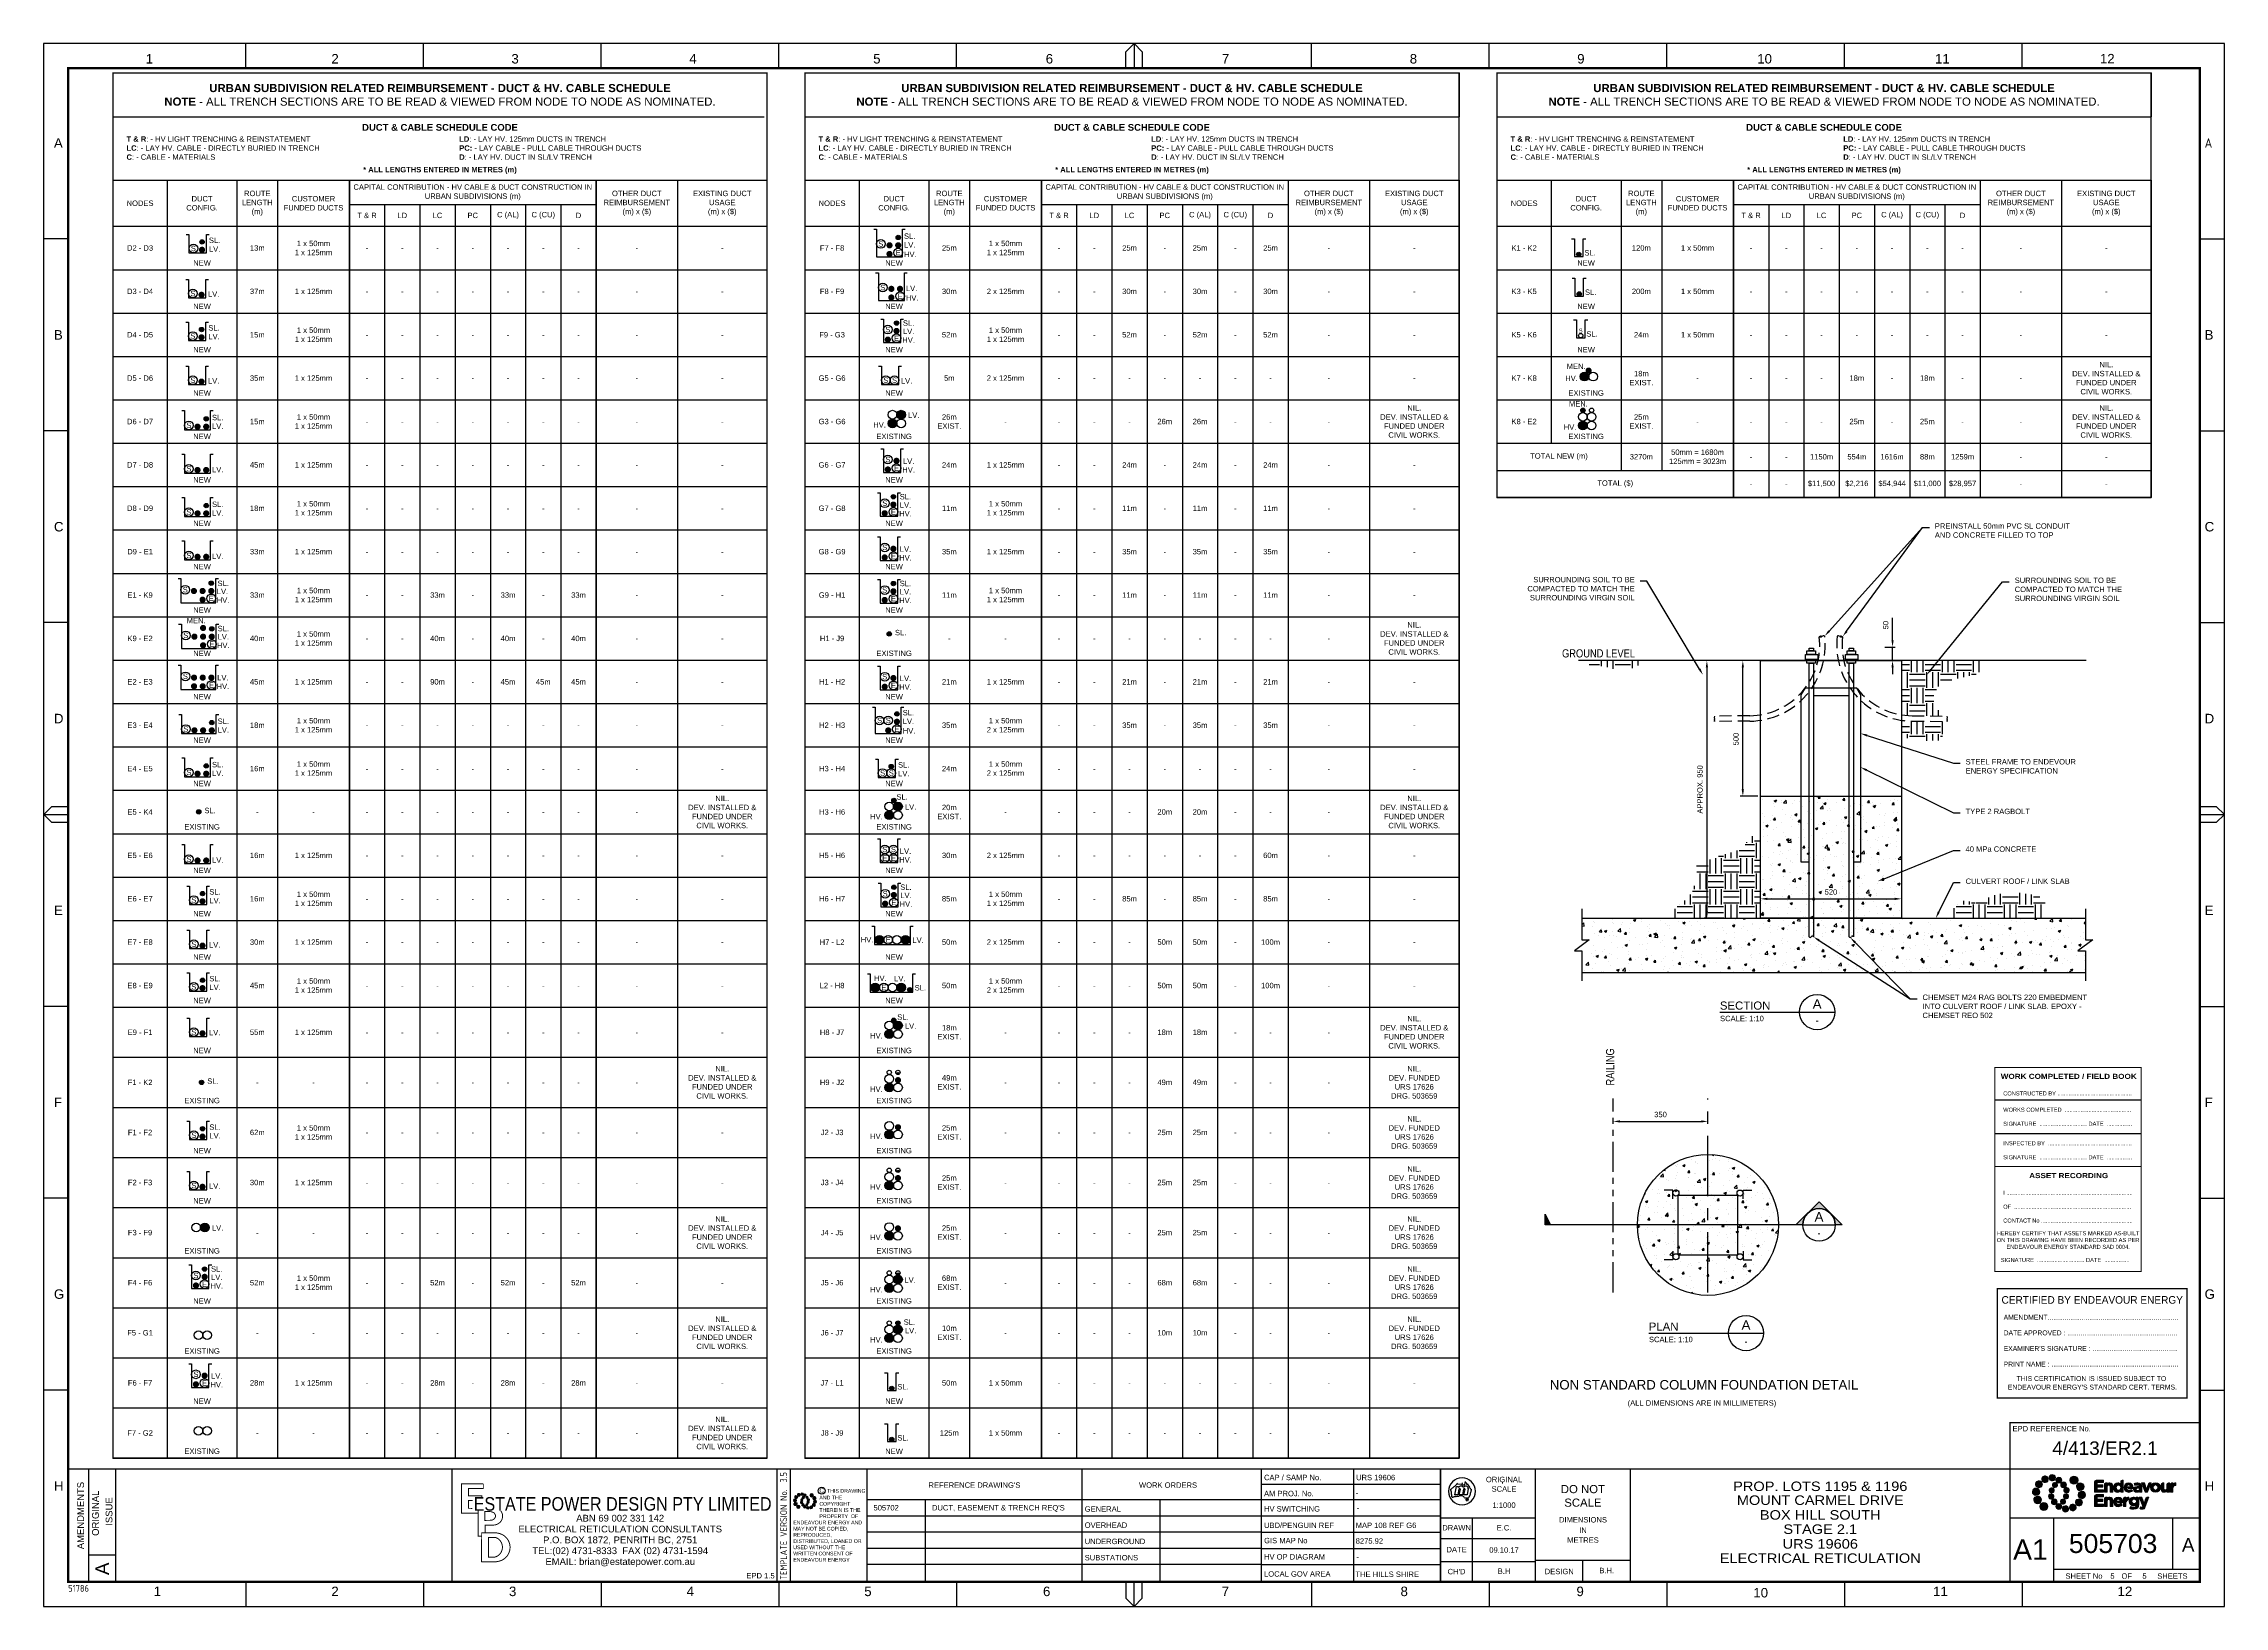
# Paper-space layout 'Retic (5)' of a CAD drawing. Header units: metres. Extents: x -9 to 795, y -5 to 571.
import ezdxf
from ezdxf.enums import TextEntityAlignment as Align

# ---------------------------------------------------------------- set-up
doc = ezdxf.new("R2010")
doc.units = ezdxf.units.M
doc.header["$LTSCALE"] = 0.7
for name, pattern in [('CENTER', [50.8, 31.75, -6.35, 6.35, -6.35]), ('HIDDEN', [9.525, 6.35, -3.175]), ('PHANTOM2', [31.75, 15.875, -3.175, 3.175, -3.175, 3.175, -3.175])]:
    doc.linetypes.add(name, pattern=pattern)
doc.layers.get('0').update_dxf_attribs({"color": 6})
for name, color, linetype in [('_User Miscellaneous1', 3, 'Continuous'), ('_User Miscellaneous3', 11, 'Continuous'), ('Notes', 7, 'Continuous'), ('SupportsUG_SP_EXT', 7, 'Continuous')]:
    doc.layers.add(name, color=color, linetype=linetype)
doc.layers.add('_User Miscellaneous5', color=7, linetype='Continuous', lineweight=35)
doc.layers.get('SupportsUG_SP_EXT').off()
doc.styles.add('ARIAL', font='arial.ttf', dxfattribs={"height": 2})
doc.styles.add('ARIAL NARROW', font='ARIALN.TTF')
doc.styles.add('iecISOCP', font='isocp.shx')
doc.styles.get("Standard").update_dxf_attribs({"font": 'arial.ttf'})
doc.styles.add('STYLE2', font='')
doc.styles.get('STYLE2').set_extended_font_data('Arial Black')

# ---------------------------------------------------------------- blocks, each defined once
blk = doc.blocks.new('EE_LOGO_SMALL')
at = {"layer": 'Notes'}
h = blk.add_hatch(color=256, dxfattribs=at)
edge = h.paths.add_edge_path()
edge.add_spline(control_points=[(-8.4, 2), (-9.2, 2), (-9.8, 1.4), (-9.8, 0.7), (-9.9, -0.1), (-9.3, -0.7), (-8.6, -0.8), (-7.8, -0.8), (-7.2, -0.2), (-7.1, 0.5), (-7.1, 1.3), (-7.7, 1.9), (-8.4, 2)], knot_values=[0, 0, 0, 0, 1, 1, 1, 2, 2, 2, 3, 3, 3, 4, 4, 4, 4], degree=3, periodic=0)
h = blk.add_hatch(color=256, dxfattribs=at)
edge = h.paths.add_edge_path()
edge.add_spline(control_points=[(-6.8, 4.5), (-7.4, 4.8), (-8.2, 4.6), (-8.6, 4), (-8.9, 3.4), (-8.7, 2.6), (-8.1, 2.2), (-7.5, 1.9), (-6.7, 2.1), (-6.3, 2.7), (-6, 3.3), (-6.2, 4.1), (-6.8, 4.5)], knot_values=[0, 0, 0, 0, 1, 1, 1, 2, 2, 2, 3, 3, 3, 4, 4, 4, 4], degree=3, periodic=0)
h = blk.add_hatch(color=256, dxfattribs=at)
edge = h.paths.add_edge_path()
edge.add_spline(control_points=[(-4.2, 5.9), (-4.6, 6.5), (-5.3, 6.6), (-5.9, 6.3), (-6.4, 5.9), (-6.6, 5.1), (-6.2, 4.6), (-5.9, 4), (-5.1, 3.8), (-4.6, 4.2), (-4, 4.6), (-3.8, 5.3), (-4.2, 5.9)], knot_values=[0, 0, 0, 0, 1, 1, 1, 2, 2, 2, 3, 3, 3, 4, 4, 4, 4], degree=3, periodic=0)
h = blk.add_hatch(color=256, dxfattribs=at)
edge = h.paths.add_edge_path()
edge.add_spline(control_points=[(-1.3, 5.9), (-1.4, 6.5), (-2, 7), (-2.6, 6.9), (-3.3, 6.9), (-3.7, 6.3), (-3.7, 5.6), (-3.6, 5), (-3, 4.5), (-2.4, 4.6), (-1.7, 4.7), (-1.3, 5.2), (-1.3, 5.9)], knot_values=[0, 0, 0, 0, 1, 1, 1, 2, 2, 2, 3, 3, 3, 4, 4, 4, 4], degree=3, periodic=0)
h = blk.add_hatch(color=256, dxfattribs=at)
edge = h.paths.add_edge_path()
edge.add_spline(control_points=[(-2.5, 2.1), (-3, 2.2), (-3.5, 1.9), (-3.6, 1.3), (-3.7, 0.8), (-3.4, 0.3), (-2.9, 0.2), (-2.4, 0.1), (-1.9, 0.4), (-1.8, 0.9), (-1.7, 1.5), (-2, 2), (-2.5, 2.1)], knot_values=[0, 0, 0, 0, 1, 1, 1, 2, 2, 2, 3, 3, 3, 4, 4, 4, 4], degree=3, periodic=0)
h = blk.add_hatch(color=256, dxfattribs=at)
edge = h.paths.add_edge_path()
edge.add_spline(control_points=[(1, 4.9), (1, 4.3), (0.5, 3.8), (-0.1, 3.8), (-0.7, 3.8), (-1.2, 4.3), (-1.2, 4.9), (-1.2, 5.5), (-0.7, 6), (-0.1, 6), (0.5, 6), (1, 5.5), (1, 4.9)], knot_values=[0, 0, 0, 0, 1, 1, 1, 2, 2, 2, 3, 3, 3, 4, 4, 4, 4], degree=3, periodic=0)
edge = h.paths.add_edge_path()
edge.add_spline(control_points=[(-1.4, 4), (-1.9, 4.1), (-2.4, 3.8), (-2.5, 3.3), (-2.6, 2.7), (-2.3, 2.2), (-1.8, 2.1), (-1.3, 2), (-0.7, 2.3), (-0.6, 2.9), (-0.5, 3.4), (-0.9, 3.9), (-1.4, 4)], knot_values=[0, 0, 0, 0, 1, 1, 1, 2, 2, 2, 3, 3, 3, 4, 4, 4, 4], degree=3, periodic=0)
h = blk.add_hatch(color=256, dxfattribs=at)
edge = h.paths.add_edge_path()
edge.add_spline(control_points=[(2.3, 2.4), (2.8, 2.8), (2.8, 3.4), (2.4, 3.9), (2, 4.3), (1.4, 4.3), (0.9, 3.9), (0.5, 3.6), (0.5, 2.9), (0.9, 2.5), (1.2, 2), (1.9, 2), (2.3, 2.4)], knot_values=[0, 0, 0, 0, 1, 1, 1, 2, 2, 2, 3, 3, 3, 4, 4, 4, 4], degree=3, periodic=0)
edge = h.paths.add_edge_path()
edge.add_spline(control_points=[(1, 4.9), (1, 4.3), (0.5, 3.8), (-0.1, 3.8), (-0.7, 3.8), (-1.2, 4.3), (-1.2, 4.9), (-1.2, 5.5), (-0.7, 6), (-0.1, 6), (0.5, 6), (1, 5.5), (1, 4.9)], knot_values=[0, 0, 0, 0, 1, 1, 1, 2, 2, 2, 3, 3, 3, 4, 4, 4, 4], degree=3, periodic=0)
h = blk.add_hatch(color=256, dxfattribs=at)
edge = h.paths.add_edge_path()
edge.add_spline(control_points=[(1, 4.9), (1, 4.3), (0.5, 3.8), (-0.1, 3.8), (-0.7, 3.8), (-1.2, 4.3), (-1.2, 4.9), (-1.2, 5.5), (-0.7, 6), (-0.1, 6), (0.5, 6), (1, 5.5), (1, 4.9)], knot_values=[0, 0, 0, 0, 1, 1, 1, 2, 2, 2, 3, 3, 3, 4, 4, 4, 4], degree=3, periodic=0)
edge = h.paths.add_edge_path(flags=16)
edge.add_spline(control_points=[(1, 4.9), (1, 4.3), (0.5, 3.8), (-0.1, 3.8), (-0.7, 3.8), (-1.2, 4.3), (-1.2, 4.9), (-1.2, 5.5), (-0.7, 6), (-0.1, 6), (0.5, 6), (1, 5.5), (1, 4.9)], knot_values=[0, 0, 0, 0, 1, 1, 1, 2, 2, 2, 3, 3, 3, 4, 4, 4, 4], degree=3, periodic=0)
h = blk.add_hatch(color=256, dxfattribs=at)
edge = h.paths.add_edge_path()
edge.add_spline(control_points=[(3, 0.2), (3.5, 0.3), (3.8, 0.9), (3.7, 1.4), (3.6, 1.9), (3, 2.3), (2.5, 2.1), (1.9, 2), (1.6, 1.4), (1.8, 0.9), (1.9, 0.4), (2.5, 0.1), (3, 0.2)], knot_values=[0, 0, 0, 0, 1, 1, 1, 2, 2, 2, 3, 3, 3, 4, 4, 4, 4], degree=3, periodic=0)
h = blk.add_hatch(color=256, dxfattribs=at)
edge = h.paths.add_edge_path()
edge.add_spline(control_points=[(7, 4.9), (7, 4), (6.3, 3.4), (5.5, 3.4), (4.6, 3.4), (4, 4), (4, 4.9), (4, 5.7), (4.6, 6.4), (5.5, 6.4), (6.3, 6.4), (7, 5.7), (7, 4.9)], knot_values=[0, 0, 0, 0, 1, 1, 1, 2, 2, 2, 3, 3, 3, 4, 4, 4, 4], degree=3, periodic=0)
h = blk.add_hatch(color=256, dxfattribs=at)
edge = h.paths.add_edge_path()
edge.add_spline(control_points=[(8.4, 1.1), (9.1, 1.5), (9.4, 2.3), (9.1, 3), (8.8, 3.7), (7.9, 4.1), (7.2, 3.8), (6.5, 3.4), (6.2, 2.6), (6.5, 1.9), (6.8, 1.2), (7.7, 0.8), (8.4, 1.1)], knot_values=[0, 0, 0, 0, 1, 1, 1, 2, 2, 2, 3, 3, 3, 4, 4, 4, 4], degree=3, periodic=0)
h = blk.add_hatch(color=256, dxfattribs=at)
edge = h.paths.add_edge_path()
edge.add_spline(control_points=[(8.3, -1.9), (9, -1.9), (9.7, -1.4), (9.7, -0.6), (9.7, 0.1), (9.2, 0.8), (8.4, 0.8), (7.7, 0.8), (7, 0.3), (7, -0.5), (6.9, -1.2), (7.5, -1.9), (8.3, -1.9)], knot_values=[0, 0, 0, 0, 1, 1, 1, 2, 2, 2, 3, 3, 3, 4, 4, 4, 4], degree=3, periodic=0)
h = blk.add_hatch(color=256, dxfattribs=at)
edge = h.paths.add_edge_path()
edge.add_spline(control_points=[(-8.5, -1.1), (-9.2, -1.4), (-9.6, -2.3), (-9.3, -3), (-8.9, -3.7), (-8.1, -4), (-7.4, -3.7), (-6.7, -3.4), (-6.3, -2.5), (-6.6, -1.8), (-7, -1.1), (-7.8, -0.8), (-8.5, -1.1)], knot_values=[0, 0, 0, 0, 1, 1, 1, 2, 2, 2, 3, 3, 3, 4, 4, 4, 4], degree=3, periodic=0)
h = blk.add_hatch(color=256, dxfattribs=at)
edge = h.paths.add_edge_path()
edge.add_spline(control_points=[(-7.1, -4.8), (-7.1, -4), (-6.5, -3.3), (-5.6, -3.3), (-4.8, -3.3), (-4.1, -4), (-4.1, -4.8), (-4.1, -5.7), (-4.8, -6.3), (-5.6, -6.3), (-6.5, -6.3), (-7.1, -5.7), (-7.1, -4.8)], knot_values=[0, 0, 0, 0, 1, 1, 1, 2, 2, 2, 3, 3, 3, 4, 4, 4, 4], degree=3, periodic=0)
h = blk.add_hatch(color=256, dxfattribs=at)
edge = h.paths.add_edge_path()
edge.add_spline(control_points=[(-3.1, -0.2), (-3.7, -0.3), (-4, -0.8), (-3.8, -1.4), (-3.7, -1.9), (-3.2, -2.2), (-2.6, -2.1), (-2.1, -1.9), (-1.8, -1.4), (-1.9, -0.9), (-2.1, -0.3), (-2.6, 0), (-3.1, -0.2)], knot_values=[0, 0, 0, 0, 1, 1, 1, 2, 2, 2, 3, 3, 3, 4, 4, 4, 4], degree=3, periodic=0)
h = blk.add_hatch(color=256, dxfattribs=at)
edge = h.paths.add_edge_path()
edge.add_spline(control_points=[(-2.5, -2.3), (-2.9, -2.7), (-3, -3.4), (-2.6, -3.8), (-2.2, -4.2), (-1.5, -4.3), (-1.1, -3.9), (-0.7, -3.5), (-0.6, -2.8), (-1, -2.4), (-1.4, -2), (-2, -1.9), (-2.5, -2.3)], knot_values=[0, 0, 0, 0, 1, 1, 1, 2, 2, 2, 3, 3, 3, 4, 4, 4, 4], degree=3, periodic=0)
h = blk.add_hatch(color=256, dxfattribs=at)
edge = h.paths.add_edge_path()
edge.add_spline(control_points=[(-1.2, -4.8), (-1.2, -4.2), (-0.7, -3.7), (-0.1, -3.7), (0.5, -3.7), (1, -4.2), (1, -4.8), (1, -5.4), (0.5, -5.9), (-0.1, -5.9), (-0.7, -5.9), (-1.2, -5.4), (-1.2, -4.8)], knot_values=[0, 0, 0, 0, 1, 1, 1, 2, 2, 2, 3, 3, 3, 4, 4, 4, 4], degree=3, periodic=0)
h = blk.add_hatch(color=256, dxfattribs=at)
edge = h.paths.add_edge_path()
edge.add_spline(control_points=[(1.2, -3.9), (1.7, -4.1), (2.2, -3.7), (2.3, -3.2), (2.5, -2.7), (2.1, -2.2), (1.6, -2.1), (1.1, -2), (0.6, -2.3), (0.5, -2.8), (0.4, -3.3), (0.7, -3.8), (1.2, -3.9)], knot_values=[0, 0, 0, 0, 1, 1, 1, 2, 2, 2, 3, 3, 3, 4, 4, 4, 4], degree=3, periodic=0)
h = blk.add_hatch(color=256, dxfattribs=at)
edge = h.paths.add_edge_path()
edge.add_spline(control_points=[(1.2, -5.8), (1.3, -6.5), (1.8, -6.9), (2.5, -6.9), (3.1, -6.8), (3.6, -6.2), (3.5, -5.6), (3.4, -5), (2.9, -4.5), (2.2, -4.6), (1.6, -4.6), (1.1, -5.2), (1.2, -5.8)], knot_values=[0, 0, 0, 0, 1, 1, 1, 2, 2, 2, 3, 3, 3, 4, 4, 4, 4], degree=3, periodic=0)
h = blk.add_hatch(color=256, dxfattribs=at)
edge = h.paths.add_edge_path()
edge.add_spline(control_points=[(2.4, -2), (2.9, -2.1), (3.4, -1.8), (3.5, -1.3), (3.6, -0.8), (3.3, -0.3), (2.8, -0.2), (2.2, -0.1), (1.7, -0.4), (1.6, -0.9), (1.5, -1.4), (1.8, -1.9), (2.4, -2)], knot_values=[0, 0, 0, 0, 1, 1, 1, 2, 2, 2, 3, 3, 3, 4, 4, 4, 4], degree=3, periodic=0)
h = blk.add_hatch(color=256, dxfattribs=at)
edge = h.paths.add_edge_path()
edge.add_spline(control_points=[(4, -5.8), (4.4, -6.4), (5.2, -6.6), (5.7, -6.2), (6.3, -5.8), (6.5, -5.1), (6.1, -4.5), (5.7, -4), (5, -3.8), (4.4, -4.2), (3.8, -4.5), (3.7, -5.3), (4, -5.8)], knot_values=[0, 0, 0, 0, 1, 1, 1, 2, 2, 2, 3, 3, 3, 4, 4, 4, 4], degree=3, periodic=0)
h = blk.add_hatch(color=256, dxfattribs=at)
edge = h.paths.add_edge_path()
edge.add_spline(control_points=[(6.7, -4.4), (7.3, -4.8), (8.1, -4.6), (8.4, -4), (8.8, -3.3), (8.6, -2.6), (8, -2.2), (7.3, -1.8), (6.6, -2.1), (6.2, -2.7), (5.8, -3.3), (6, -4.1), (6.7, -4.4)], knot_values=[0, 0, 0, 0, 1, 1, 1, 2, 2, 2, 3, 3, 3, 4, 4, 4, 4], degree=3, periodic=0)
at = {"layer": 'Notes', "lineweight": 0}
for points in [[(1.8, 2.1), (1.8, 2.1)], [(-2, -2.1), (-2, -2.1)]]:
    blk.add_lwpolyline(points, dxfattribs=at)
for points in [[(-8.4, 2), (-9.2, 2), (-9.8, 1.4), (-9.8, 0.7), (-9.9, -0.1), (-9.3, -0.7), (-8.6, -0.8), (-7.8, -0.8), (-7.2, -0.2), (-7.1, 0.5), (-7.1, 1.3), (-7.7, 1.9), (-8.4, 2)], [(-6.8, 4.5), (-7.4, 4.8), (-8.2, 4.6), (-8.6, 4), (-8.9, 3.4), (-8.7, 2.6), (-8.1, 2.2), (-7.5, 1.9), (-6.7, 2.1), (-6.3, 2.7), (-6, 3.3), (-6.2, 4.1), (-6.8, 4.5)], [(-4.2, 5.9), (-4.6, 6.5), (-5.3, 6.6), (-5.9, 6.3), (-6.4, 5.9), (-6.6, 5.1), (-6.2, 4.6), (-5.9, 4), (-5.1, 3.8), (-4.6, 4.2), (-4, 4.6), (-3.8, 5.3), (-4.2, 5.9)], [(-1.3, 5.9), (-1.4, 6.5), (-2, 7), (-2.6, 6.9), (-3.3, 6.9), (-3.7, 6.3), (-3.7, 5.6), (-3.6, 5), (-3, 4.5), (-2.4, 4.6), (-1.7, 4.7), (-1.3, 5.2), (-1.3, 5.9)], [(-2.5, 2.1), (-3, 2.2), (-3.5, 1.9), (-3.6, 1.3), (-3.7, 0.8), (-3.4, 0.3), (-2.9, 0.2), (-2.4, 0.1), (-1.9, 0.4), (-1.8, 0.9), (-1.7, 1.5), (-2, 2), (-2.5, 2.1)], [(-1.4, 4), (-1.9, 4.1), (-2.4, 3.8), (-2.5, 3.3), (-2.6, 2.7), (-2.3, 2.2), (-1.8, 2.1), (-1.3, 2), (-0.7, 2.3), (-0.6, 2.9), (-0.5, 3.4), (-0.9, 3.9), (-1.4, 4)], [(1, 4.9), (1, 4.3), (0.5, 3.8), (-0.1, 3.8), (-0.7, 3.8), (-1.2, 4.3), (-1.2, 4.9), (-1.2, 5.5), (-0.7, 6), (-0.1, 6), (0.5, 6), (1, 5.5), (1, 4.9)], [(1, 4.9), (1, 4.3), (0.5, 3.8), (-0.1, 3.8), (-0.7, 3.8), (-1.2, 4.3), (-1.2, 4.9), (-1.2, 5.5), (-0.7, 6), (-0.1, 6), (0.5, 6), (1, 5.5), (1, 4.9)], [(2.3, 2.4), (2.8, 2.8), (2.8, 3.4), (2.4, 3.9), (2, 4.3), (1.4, 4.3), (0.9, 3.9), (0.5, 3.6), (0.5, 2.9), (0.9, 2.5), (1.2, 2), (1.9, 2), (2.3, 2.4)], [(3, 0.2), (3.5, 0.3), (3.8, 0.9), (3.7, 1.4), (3.6, 1.9), (3, 2.3), (2.5, 2.1), (1.9, 2), (1.6, 1.4), (1.8, 0.9), (1.9, 0.4), (2.5, 0.1), (3, 0.2)], [(7, 4.9), (7, 4), (6.3, 3.4), (5.5, 3.4), (4.6, 3.4), (4, 4), (4, 4.9), (4, 5.7), (4.6, 6.4), (5.5, 6.4), (6.3, 6.4), (7, 5.7), (7, 4.9)], [(8.4, 1.1), (9.1, 1.5), (9.4, 2.3), (9.1, 3), (8.8, 3.7), (7.9, 4.1), (7.2, 3.8), (6.5, 3.4), (6.2, 2.6), (6.5, 1.9), (6.8, 1.2), (7.7, 0.8), (8.4, 1.1)], [(8.3, -1.9), (9, -1.9), (9.7, -1.4), (9.7, -0.6), (9.7, 0.1), (9.2, 0.8), (8.4, 0.8), (7.7, 0.8), (7, 0.3), (7, -0.5), (6.9, -1.2), (7.5, -1.9), (8.3, -1.9)], [(-8.5, -1.1), (-9.2, -1.4), (-9.6, -2.3), (-9.3, -3), (-8.9, -3.7), (-8.1, -4), (-7.4, -3.7), (-6.7, -3.4), (-6.3, -2.5), (-6.6, -1.8), (-7, -1.1), (-7.8, -0.8), (-8.5, -1.1)], [(-7.1, -4.8), (-7.1, -4), (-6.5, -3.3), (-5.6, -3.3), (-4.8, -3.3), (-4.1, -4), (-4.1, -4.8), (-4.1, -5.7), (-4.8, -6.3), (-5.6, -6.3), (-6.5, -6.3), (-7.1, -5.7), (-7.1, -4.8)], [(-3.1, -0.2), (-3.7, -0.3), (-4, -0.8), (-3.8, -1.4), (-3.7, -1.9), (-3.2, -2.2), (-2.6, -2.1), (-2.1, -1.9), (-1.8, -1.4), (-1.9, -0.9), (-2.1, -0.3), (-2.6, 0), (-3.1, -0.2)], [(-2.5, -2.3), (-2.9, -2.7), (-3, -3.4), (-2.6, -3.8), (-2.2, -4.2), (-1.5, -4.3), (-1.1, -3.9), (-0.7, -3.5), (-0.6, -2.8), (-1, -2.4), (-1.4, -2), (-2, -1.9), (-2.5, -2.3)], [(-1.2, -4.8), (-1.2, -4.2), (-0.7, -3.7), (-0.1, -3.7), (0.5, -3.7), (1, -4.2), (1, -4.8), (1, -5.4), (0.5, -5.9), (-0.1, -5.9), (-0.7, -5.9), (-1.2, -5.4), (-1.2, -4.8)], [(1.2, -3.9), (1.7, -4.1), (2.2, -3.7), (2.3, -3.2), (2.5, -2.7), (2.1, -2.2), (1.6, -2.1), (1.1, -2), (0.6, -2.3), (0.5, -2.8), (0.4, -3.3), (0.7, -3.8), (1.2, -3.9)], [(1.2, -5.8), (1.3, -6.5), (1.8, -6.9), (2.5, -6.9), (3.1, -6.8), (3.6, -6.2), (3.5, -5.6), (3.4, -5), (2.9, -4.5), (2.2, -4.6), (1.6, -4.6), (1.1, -5.2), (1.2, -5.8)], [(2.4, -2), (2.9, -2.1), (3.4, -1.8), (3.5, -1.3), (3.6, -0.8), (3.3, -0.3), (2.8, -0.2), (2.2, -0.1), (1.7, -0.4), (1.6, -0.9), (1.5, -1.4), (1.8, -1.9), (2.4, -2)], [(4, -5.8), (4.4, -6.4), (5.2, -6.6), (5.7, -6.2), (6.3, -5.8), (6.5, -5.1), (6.1, -4.5), (5.7, -4), (5, -3.8), (4.4, -4.2), (3.8, -4.5), (3.7, -5.3), (4, -5.8)], [(6.7, -4.4), (7.3, -4.8), (8.1, -4.6), (8.4, -4), (8.8, -3.3), (8.6, -2.6), (8, -2.2), (7.3, -1.8), (6.6, -2.1), (6.2, -2.7), (5.8, -3.3), (6, -4.1), (6.7, -4.4)]]:
    blk.add_open_spline(points, degree=3, knots=[0, 0, 0, 0, 1, 1, 1, 2, 2, 2, 3, 3, 3, 4, 4, 4, 4], dxfattribs=at)
blk = doc.blocks.new('EE_COPYRIGHT_A1')
at = {"layer": 'Notes'}
blk.add_circle((9.53, -0.82), 1.15, dxfattribs=at)
at = {"xscale": 0.4, "yscale": 0.4, "zscale": 0.4}
blk.add_blockref('EE_LOGO_SMALL', (3.96, -4.29), dxfattribs=at)
at = {"layer": 'Notes', "insert": (0, 0), "char_height": 1.25, "width": 24.1208, "attachment_point": 1, "style": 'ARIAL'}
blk.add_mtext('\\pt8.75;               ^I{\\H1.2x;C } THIS DRAWING\\P\\pi-8.75,l8.75,t8.75,20;       ^IAND THE ^I\\P\\pi0,t8.75;COPYRIGHT\\P\\pi-8.75,t1.25,8.75;^I^ITHEREIN IS THE PROPERTY  OF \\P\\pi0,l0,t1.25;ENDEAVOUR ENERGY AND MAY NOT BE COPIED, REPRODUCED, DISTRIBUTED, LOANED OR USED WITHOUT THE WRITTEN CONSENT OF ENDEAVOUR ENERGY', dxfattribs=at)
blk = doc.blocks.new('A1_FRAME_TITLE')
at = {"layer": '_User Miscellaneous1'}
h = blk.add_hatch(color=256, dxfattribs=at)
edge = h.paths.add_edge_path()
edge.add_spline(control_points=[(734.78, 40.56), (734.04, 40.6), (733.4, 40.03), (733.36, 39.28), (733.31, 38.53), (733.88, 37.89), (734.63, 37.85), (735.38, 37.81), (736.02, 38.38), (736.06, 39.13), (736.1, 39.87), (735.53, 40.51), (734.78, 40.56)], knot_values=[0, 0, 0, 0, 1, 1, 1, 2, 2, 2, 3, 3, 3, 4, 4, 4, 4], degree=3, periodic=0)
h = blk.add_hatch(color=256, dxfattribs=at)
edge = h.paths.add_edge_path()
edge.add_spline(control_points=[(736.39, 43.07), (735.78, 43.43), (734.99, 43.22), (734.63, 42.61), (734.27, 41.99), (734.48, 41.21), (735.09, 40.85), (735.71, 40.49), (736.5, 40.7), (736.85, 41.31), (737.21, 41.93), (737.01, 42.72), (736.39, 43.07)], knot_values=[0, 0, 0, 0, 1, 1, 1, 2, 2, 2, 3, 3, 3, 4, 4, 4, 4], degree=3, periodic=0)
h = blk.add_hatch(color=256, dxfattribs=at)
edge = h.paths.add_edge_path()
edge.add_spline(control_points=[(739, 44.49), (738.64, 45.06), (737.88, 45.23), (737.31, 44.86), (736.75, 44.49), (736.58, 43.74), (736.95, 43.17), (737.32, 42.6), (738.07, 42.44), (738.64, 42.8), (739.21, 43.17), (739.37, 43.93), (739, 44.49)], knot_values=[0, 0, 0, 0, 1, 1, 1, 2, 2, 2, 3, 3, 3, 4, 4, 4, 4], degree=3, periodic=0)
h = blk.add_hatch(color=256, dxfattribs=at)
edge = h.paths.add_edge_path()
edge.add_spline(control_points=[(740.69, 40.68), (740.18, 40.79), (739.68, 40.46), (739.57, 39.95), (739.46, 39.44), (739.78, 38.94), (740.29, 38.83), (740.8, 38.71), (741.31, 39.04), (741.42, 39.55), (741.53, 40.06), (741.2, 40.57), (740.69, 40.68)], knot_values=[0, 0, 0, 0, 1, 1, 1, 2, 2, 2, 3, 3, 3, 4, 4, 4, 4], degree=3, periodic=0)
h = blk.add_hatch(color=256, dxfattribs=at)
edge = h.paths.add_edge_path()
edge.add_spline(control_points=[(741.85, 44.48), (741.78, 45.12), (741.21, 45.59), (740.58, 45.52), (739.94, 45.46), (739.47, 44.89), (739.54, 44.25), (739.6, 43.61), (740.17, 43.15), (740.81, 43.21), (741.45, 43.28), (741.91, 43.84), (741.85, 44.48)], knot_values=[0, 0, 0, 0, 1, 1, 1, 2, 2, 2, 3, 3, 3, 4, 4, 4, 4], degree=3, periodic=0)
h = blk.add_hatch(color=256, dxfattribs=at)
edge = h.paths.add_edge_path()
edge.add_spline(control_points=[(744.21, 43.48), (744.21, 42.88), (743.72, 42.39), (743.12, 42.39), (742.52, 42.39), (742.04, 42.88), (742.04, 43.48), (742.04, 44.08), (742.52, 44.57), (743.12, 44.57), (743.72, 44.57), (744.21, 44.08), (744.21, 43.48)], knot_values=[0, 0, 0, 0, 1, 1, 1, 2, 2, 2, 3, 3, 3, 4, 4, 4, 4], degree=3, periodic=0)
edge = h.paths.add_edge_path()
edge.add_spline(control_points=[(741.83, 42.59), (741.32, 42.7), (740.82, 42.37), (740.71, 41.86), (740.6, 41.35), (740.92, 40.85), (741.43, 40.74), (741.94, 40.63), (742.45, 40.95), (742.56, 41.46), (742.67, 41.97), (742.34, 42.48), (741.83, 42.59)], knot_values=[0, 0, 0, 0, 1, 1, 1, 2, 2, 2, 3, 3, 3, 4, 4, 4, 4], degree=3, periodic=0)
h = blk.add_hatch(color=256, dxfattribs=at)
edge = h.paths.add_edge_path()
edge.add_spline(control_points=[(745.53, 40.98), (745.96, 41.37), (746, 42.03), (745.61, 42.46), (745.23, 42.89), (744.57, 42.93), (744.13, 42.54), (743.7, 42.16), (743.67, 41.49), (744.05, 41.06), (744.44, 40.63), (745.1, 40.59), (745.53, 40.98)], knot_values=[0, 0, 0, 0, 1, 1, 1, 2, 2, 2, 3, 3, 3, 4, 4, 4, 4], degree=3, periodic=0)
edge = h.paths.add_edge_path()
edge.add_spline(control_points=[(744.21, 43.48), (744.21, 42.88), (743.72, 42.39), (743.12, 42.39), (742.52, 42.39), (742.04, 42.88), (742.04, 43.48), (742.04, 44.08), (742.52, 44.57), (743.12, 44.57), (743.72, 44.57), (744.21, 44.08), (744.21, 43.48)], knot_values=[0, 0, 0, 0, 1, 1, 1, 2, 2, 2, 3, 3, 3, 4, 4, 4, 4], degree=3, periodic=0)
h = blk.add_hatch(color=256, dxfattribs=at)
edge = h.paths.add_edge_path()
edge.add_spline(control_points=[(744.21, 43.48), (744.21, 42.88), (743.72, 42.39), (743.12, 42.39), (742.52, 42.39), (742.04, 42.88), (742.04, 43.48), (742.04, 44.08), (742.52, 44.57), (743.12, 44.57), (743.72, 44.57), (744.21, 44.08), (744.21, 43.48)], knot_values=[0, 0, 0, 0, 1, 1, 1, 2, 2, 2, 3, 3, 3, 4, 4, 4, 4], degree=3, periodic=0)
edge = h.paths.add_edge_path(flags=16)
edge.add_spline(control_points=[(744.21, 43.48), (744.21, 42.88), (743.72, 42.39), (743.12, 42.39), (742.52, 42.39), (742.04, 42.88), (742.04, 43.48), (742.04, 44.08), (742.52, 44.57), (743.12, 44.57), (743.72, 44.57), (744.21, 44.08), (744.21, 43.48)], knot_values=[0, 0, 0, 0, 1, 1, 1, 2, 2, 2, 3, 3, 3, 4, 4, 4, 4], degree=3, periodic=0)
h = blk.add_hatch(color=256, dxfattribs=at)
edge = h.paths.add_edge_path()
edge.add_spline(control_points=[(746.18, 38.8), (746.71, 38.94), (747.03, 39.48), (746.89, 40.01), (746.75, 40.55), (746.2, 40.86), (745.67, 40.72), (745.14, 40.58), (744.82, 40.04), (744.96, 39.51), (745.1, 38.98), (745.65, 38.66), (746.18, 38.8)], knot_values=[0, 0, 0, 0, 1, 1, 1, 2, 2, 2, 3, 3, 3, 4, 4, 4, 4], degree=3, periodic=0)
h = blk.add_hatch(color=256, dxfattribs=at)
edge = h.paths.add_edge_path()
edge.add_spline(control_points=[(750.19, 43.48), (750.19, 42.65), (749.51, 41.97), (748.68, 41.97), (747.84, 41.97), (747.17, 42.65), (747.17, 43.48), (747.17, 44.31), (747.84, 44.99), (748.68, 44.99), (749.51, 44.99), (750.19, 44.31), (750.19, 43.48)], knot_values=[0, 0, 0, 0, 1, 1, 1, 2, 2, 2, 3, 3, 3, 4, 4, 4, 4], degree=3, periodic=0)
h = blk.add_hatch(color=256, dxfattribs=at)
edge = h.paths.add_edge_path()
edge.add_spline(control_points=[(751.57, 39.75), (752.29, 40.06), (752.62, 40.91), (752.3, 41.63), (751.98, 42.35), (751.14, 42.67), (750.42, 42.36), (749.7, 42.04), (749.37, 41.2), (749.69, 40.48), (750.01, 39.76), (750.85, 39.43), (751.57, 39.75)], knot_values=[0, 0, 0, 0, 1, 1, 1, 2, 2, 2, 3, 3, 3, 4, 4, 4, 4], degree=3, periodic=0)
h = blk.add_hatch(color=256, dxfattribs=at)
edge = h.paths.add_edge_path()
edge.add_spline(control_points=[(756.27, 39.06), (756.27, 39.06), (756.27, 42.87), (756.27, 42.92), (756.27, 42.96), (756.27, 43.48), (756.83, 43.48), (757.38, 43.48), (759.63, 43.48), (759.63, 43.48), (759.63, 43.48), (759.63, 42.61), (759.63, 42.61), (759.63, 42.61), (757.24, 42.61), (757.24, 42.61), (757.24, 42.61), (757.24, 41.72), (757.24, 41.72), (757.24, 41.72), (759.32, 41.72), (759.32, 41.72), (759.32, 41.72), (759.32, 40.85), (759.32, 40.85), (759.32, 40.85), (757.24, 40.85), (757.24, 40.85), (757.24, 40.85), (757.24, 39.92), (757.24, 39.92), (757.24, 39.92), (759.63, 39.92), (759.63, 39.92), (759.63, 39.92), (759.63, 39.06), (759.63, 39.06), (759.63, 39.06), (756.27, 39.06), (756.27, 39.06)], knot_values=[0, 0, 0, 0, 1, 1, 1, 2, 2, 2, 3, 3, 3, 4, 4, 4, 5, 5, 5, 6, 6, 6, 7, 7, 7, 8, 8, 8, 9, 9, 9, 10, 10, 10, 11, 11, 11, 12, 12, 12, 13, 13, 13, 13], degree=3, periodic=0)
h = blk.add_hatch(color=256, dxfattribs=at)
edge = h.paths.add_edge_path()
edge.add_spline(control_points=[(762.06, 39.06), (762.06, 39.06), (762.06, 40.95), (762.06, 40.95), (762.06, 41.4), (761.85, 41.64), (761.48, 41.64), (761.12, 41.64), (760.88, 41.4), (760.88, 40.95), (760.88, 40.95), (760.88, 39.06), (760.88, 39.06), (760.88, 39.06), (759.92, 39.06), (759.92, 39.06), (759.92, 39.06), (759.93, 41.83), (759.92, 41.89), (759.92, 41.95), (759.92, 42.44), (760.48, 42.44), (760.88, 42.44), (760.88, 42.44), (760.88, 42.44), (760.88, 42.44), (760.88, 41.96), (760.88, 41.96), (761.11, 42.25), (761.39, 42.51), (761.88, 42.51), (762.6, 42.51), (763.02, 42.03), (763.02, 41.25), (763.02, 41.25), (763.02, 39.06), (763.02, 39.06), (763.02, 39.06), (762.06, 39.06), (762.06, 39.06)], knot_values=[0, 0, 0, 0, 1, 1, 1, 2, 2, 2, 3, 3, 3, 4, 4, 4, 5, 5, 5, 6, 6, 6, 7, 7, 7, 8, 8, 8, 9, 9, 9, 10, 10, 10, 11, 11, 11, 12, 12, 12, 13, 13, 13, 13], degree=3, periodic=0)
h = blk.add_hatch(color=256, dxfattribs=at)
edge = h.paths.add_edge_path(flags=16)
edge.add_spline(control_points=[(765.92, 40.75), (765.92, 41.31), (765.55, 41.69), (765.1, 41.69), (764.65, 41.69), (764.27, 41.32), (764.27, 40.75), (764.27, 40.75), (764.27, 40.74), (764.27, 40.74), (764.27, 40.18), (764.65, 39.8), (765.1, 39.8), (765.55, 39.8), (765.92, 40.18), (765.92, 40.74), (765.92, 40.74), (765.92, 40.75), (765.92, 40.75)], knot_values=[0, 0, 0, 0, 1, 1, 1, 2, 2, 2, 3, 3, 3, 4, 4, 4, 5, 5, 5, 6, 6, 6, 6], degree=3, periodic=0)
edge = h.paths.add_edge_path()
edge.add_spline(control_points=[(765.91, 39.06), (765.91, 39.06), (765.91, 39.54), (765.91, 39.54), (765.67, 39.22), (765.35, 38.99), (764.85, 38.99), (764.06, 38.99), (763.31, 39.61), (763.31, 40.74), (763.31, 40.74), (763.31, 40.75), (763.31, 40.75), (763.31, 41.88), (764.05, 42.5), (764.85, 42.5), (765.36, 42.5), (765.68, 42.27), (765.91, 42), (765.91, 42), (765.91, 42.88), (765.91, 42.92), (765.91, 42.96), (765.91, 43.48), (766.46, 43.48), (766.85, 43.48), (766.87, 43.48), (766.87, 43.48), (766.87, 43.48), (766.87, 39.06), (766.87, 39.06), (766.87, 39.06), (765.91, 39.06), (765.91, 39.06)], knot_values=[0, 0, 0, 0, 1, 1, 1, 2, 2, 2, 3, 3, 3, 4, 4, 4, 5, 5, 5, 6, 6, 6, 7, 7, 7, 8, 8, 8, 9, 9, 9, 10, 10, 10, 11, 11, 11, 11], degree=3, periodic=0)
h = blk.add_hatch(color=256, dxfattribs=at)
edge = h.paths.add_edge_path()
edge.add_spline(control_points=[(768.81, 42.51), (767.82, 42.51), (767.13, 41.71), (767.13, 40.75), (767.13, 40.75), (767.13, 40.73), (767.13, 40.73), (767.13, 39.7), (767.89, 38.99), (768.9, 38.99), (769.52, 38.99), (769.97, 39.22), (770.29, 39.62), (770.29, 39.62), (769.74, 40.1), (769.74, 40.1), (769.47, 39.86), (769.24, 39.76), (768.92, 39.76), (768.45, 39.75), (768.12, 40.11), (768.08, 40.48), (768.04, 40.8), (768.05, 40.91), (768.07, 41.05), (768.14, 41.47), (768.41, 41.74), (768.81, 41.74), (769.21, 41.74), (769.46, 41.45), (769.52, 41.02), (769.52, 41.02), (768.26, 41.02), (768.26, 41.02), (768.26, 41.02), (768.24, 40.42), (768.76, 40.42), (769.29, 40.42), (770.44, 40.42), (770.44, 40.42), (770.45, 40.51), (770.46, 40.56), (770.46, 40.66), (770.46, 40.66), (770.46, 40.67), (770.46, 40.67), (770.46, 41.63), (769.94, 42.51), (768.81, 42.51)], knot_values=[0, 0, 0, 0, 1, 1, 1, 2, 2, 2, 3, 3, 3, 4, 4, 4, 5, 5, 5, 6, 6, 6, 7, 7, 7, 8, 8, 8, 9, 9, 9, 10, 10, 10, 11, 11, 11, 12, 12, 12, 13, 13, 13, 14, 14, 14, 15, 15, 15, 16, 16, 16, 16], degree=3, periodic=0)
h = blk.add_hatch(color=256, dxfattribs=at)
edge = h.paths.add_edge_path(flags=16)
edge.add_spline(control_points=[(772.81, 40.42), (772.65, 40.5), (772.44, 40.55), (772.2, 40.55), (771.79, 40.55), (771.54, 40.38), (771.54, 40.08), (771.54, 40.08), (771.54, 40.07), (771.54, 40.07), (771.54, 39.81), (771.75, 39.66), (772.06, 39.66), (772.51, 39.66), (772.81, 39.9), (772.81, 40.25), (772.81, 40.25), (772.81, 40.42), (772.81, 40.42)], knot_values=[0, 0, 0, 0, 1, 1, 1, 2, 2, 2, 3, 3, 3, 4, 4, 4, 5, 5, 5, 6, 6, 6, 6], degree=3, periodic=0)
edge = h.paths.add_edge_path()
edge.add_spline(control_points=[(772.8, 39.06), (772.8, 39.06), (772.8, 39.42), (772.8, 39.42), (772.56, 39.17), (772.24, 39), (771.77, 39), (771.13, 39), (770.61, 39.36), (770.61, 40.03), (770.61, 40.03), (770.61, 40.04), (770.61, 40.04), (770.61, 40.78), (771.17, 41.12), (771.97, 41.12), (772.32, 41.12), (772.56, 41.07), (772.8, 40.98), (772.8, 40.98), (772.8, 41.04), (772.8, 41.04), (772.8, 41.44), (772.56, 41.69), (772.08, 41.69), (771.71, 41.69), (771.45, 41.62), (771.14, 41.5), (771.14, 41.5), (770.9, 42.24), (770.9, 42.24), (771.27, 42.4), (771.64, 42.51), (772.21, 42.51), (773.26, 42.51), (773.72, 41.97), (773.72, 41.05), (773.72, 41.05), (773.72, 39.06), (773.72, 39.06), (773.72, 39.06), (772.8, 39.06), (772.8, 39.06)], knot_values=[0, 0, 0, 0, 1, 1, 1, 2, 2, 2, 3, 3, 3, 4, 4, 4, 5, 5, 5, 6, 6, 6, 7, 7, 7, 8, 8, 8, 9, 9, 9, 10, 10, 10, 11, 11, 11, 12, 12, 12, 13, 13, 13, 14, 14, 14, 14], degree=3, periodic=0)
h = blk.add_hatch(color=256, dxfattribs=at)
edge = h.paths.add_edge_path()
edge.add_spline(control_points=[(775.83, 39.06), (775.83, 39.06), (774.96, 39.06), (774.96, 39.06), (774.96, 39.06), (773.63, 42.45), (773.63, 42.45), (773.63, 42.45), (774.65, 42.45), (774.65, 42.45), (774.65, 42.45), (775.4, 40.2), (775.4, 40.2), (775.4, 40.2), (775.98, 41.91), (775.98, 41.91), (775.98, 41.91), (776.15, 42.45), (776.52, 42.45), (776.9, 42.45), (777.17, 42.45), (777.17, 42.45), (777.17, 42.45), (775.83, 39.06), (775.83, 39.06)], knot_values=[0, 0, 0, 0, 1, 1, 1, 2, 2, 2, 3, 3, 3, 4, 4, 4, 5, 5, 5, 6, 6, 6, 7, 7, 7, 8, 8, 8, 8], degree=3, periodic=0)
h = blk.add_hatch(color=256, dxfattribs=at)
edge = h.paths.add_edge_path(flags=16)
edge.add_spline(control_points=[(779.64, 40.78), (779.64, 41.28), (779.28, 41.71), (778.75, 41.71), (778.2, 41.71), (777.87, 41.29), (777.87, 40.79), (777.87, 40.79), (777.87, 40.78), (777.87, 40.78), (777.87, 40.28), (778.23, 39.84), (778.76, 39.84), (779.31, 39.84), (779.64, 40.26), (779.64, 40.76), (779.64, 40.76), (779.64, 40.78), (779.64, 40.78)], knot_values=[0, 0, 0, 0, 1, 1, 1, 2, 2, 2, 3, 3, 3, 4, 4, 4, 5, 5, 5, 6, 6, 6, 6], degree=3, periodic=0)
edge = h.paths.add_edge_path()
edge.add_spline(control_points=[(778.75, 39.01), (777.7, 39.01), (776.92, 39.79), (776.92, 40.76), (776.92, 40.76), (776.92, 40.78), (776.92, 40.78), (776.92, 41.75), (777.71, 42.54), (778.76, 42.54), (779.81, 42.54), (780.59, 41.76), (780.59, 40.79), (780.59, 40.79), (780.59, 40.78), (780.59, 40.78), (780.59, 39.8), (779.8, 39.01), (778.75, 39.01)], knot_values=[0, 0, 0, 0, 1, 1, 1, 2, 2, 2, 3, 3, 3, 4, 4, 4, 5, 5, 5, 6, 6, 6, 6], degree=3, periodic=0)
h = blk.add_hatch(color=256, dxfattribs=at)
edge = h.paths.add_edge_path()
edge.add_spline(control_points=[(782.98, 39.06), (782.98, 39.06), (782.98, 39.54), (782.98, 39.54), (782.76, 39.25), (782.48, 39), (781.99, 39), (781.27, 39), (780.84, 39.48), (780.84, 40.25), (780.84, 40.25), (780.84, 41.84), (780.84, 41.89), (780.84, 41.94), (780.84, 42.44), (781.4, 42.44), (781.8, 42.44), (781.8, 42.44), (781.8, 42.44), (781.8, 42.44), (781.8, 40.56), (781.8, 40.56), (781.8, 40.1), (782.02, 39.87), (782.38, 39.87), (782.75, 39.87), (782.98, 40.1), (782.98, 40.56), (782.98, 40.56), (782.98, 41.82), (782.98, 41.89), (782.98, 41.96), (782.99, 42.44), (783.54, 42.44), (783.94, 42.44), (783.94, 42.44), (783.94, 42.44), (783.94, 42.44), (783.94, 39.06), (783.94, 39.06), (783.94, 39.06), (782.98, 39.06), (782.98, 39.06)], knot_values=[0, 0, 0, 0, 1, 1, 1, 2, 2, 2, 3, 3, 3, 4, 4, 4, 5, 5, 5, 6, 6, 6, 7, 7, 7, 8, 8, 8, 9, 9, 9, 10, 10, 10, 11, 11, 11, 12, 12, 12, 13, 13, 13, 14, 14, 14, 14], degree=3, periodic=0)
h = blk.add_hatch(color=256, dxfattribs=at)
edge = h.paths.add_edge_path()
edge.add_spline(control_points=[(786.22, 41.5), (785.58, 41.5), (785.19, 41.12), (785.19, 40.31), (785.19, 40.31), (785.19, 39.06), (785.19, 39.06), (785.19, 39.06), (784.23, 39.06), (784.23, 39.06), (784.23, 39.06), (784.23, 41.86), (784.23, 41.89), (784.23, 41.92), (784.22, 42.44), (784.78, 42.44), (785.34, 42.44), (785.19, 42.44), (785.19, 42.44), (785.19, 42.44), (785.19, 41.76), (785.19, 41.76), (785.38, 42.23), (785.7, 42.53), (786.27, 42.51), (786.27, 42.51), (786.27, 41.5), (786.27, 41.5), (786.27, 41.5), (786.22, 41.5), (786.22, 41.5)], knot_values=[0, 0, 0, 0, 1, 1, 1, 2, 2, 2, 3, 3, 3, 4, 4, 4, 5, 5, 5, 6, 6, 6, 7, 7, 7, 8, 8, 8, 9, 9, 9, 10, 10, 10, 10], degree=3, periodic=0)
h = blk.add_hatch(color=256, dxfattribs=at)
edge = h.paths.add_edge_path()
edge.add_spline(control_points=[(734.68, 37.51), (733.95, 37.19), (733.63, 36.35), (733.94, 35.63), (734.26, 34.91), (735.1, 34.58), (735.82, 34.9), (736.54, 35.21), (736.87, 36.06), (736.56, 36.78), (736.24, 37.5), (735.4, 37.83), (734.68, 37.51)], knot_values=[0, 0, 0, 0, 1, 1, 1, 2, 2, 2, 3, 3, 3, 4, 4, 4, 4], degree=3, periodic=0)
h = blk.add_hatch(color=256, dxfattribs=at)
edge = h.paths.add_edge_path()
edge.add_spline(control_points=[(736.06, 33.77), (736.06, 34.61), (736.73, 35.28), (737.57, 35.28), (738.4, 35.28), (739.08, 34.61), (739.08, 33.77), (739.08, 32.94), (738.4, 32.26), (737.57, 32.26), (736.73, 32.26), (736.06, 32.94), (736.06, 33.77)], knot_values=[0, 0, 0, 0, 1, 1, 1, 2, 2, 2, 3, 3, 3, 4, 4, 4, 4], degree=3, periodic=0)
h = blk.add_hatch(color=256, dxfattribs=at)
edge = h.paths.add_edge_path()
edge.add_spline(control_points=[(740.06, 38.45), (739.53, 38.31), (739.22, 37.77), (739.36, 37.24), (739.5, 36.71), (740.04, 36.39), (740.57, 36.53), (741.1, 36.67), (741.42, 37.21), (741.28, 37.74), (741.14, 38.28), (740.6, 38.59), (740.06, 38.45)], knot_values=[0, 0, 0, 0, 1, 1, 1, 2, 2, 2, 3, 3, 3, 4, 4, 4, 4], degree=3, periodic=0)
h = blk.add_hatch(color=256, dxfattribs=at)
edge = h.paths.add_edge_path()
edge.add_spline(control_points=[(740.72, 36.27), (740.28, 35.89), (740.24, 35.23), (740.63, 34.79), (741.02, 34.36), (741.68, 34.32), (742.11, 34.71), (742.54, 35.09), (742.58, 35.76), (742.19, 36.19), (741.81, 36.62), (741.15, 36.66), (740.72, 36.27)], knot_values=[0, 0, 0, 0, 1, 1, 1, 2, 2, 2, 3, 3, 3, 4, 4, 4, 4], degree=3, periodic=0)
h = blk.add_hatch(color=256, dxfattribs=at)
edge = h.paths.add_edge_path()
edge.add_spline(control_points=[(742.04, 33.77), (742.04, 34.37), (742.52, 34.86), (743.12, 34.86), (743.72, 34.86), (744.21, 34.37), (744.21, 33.77), (744.21, 33.17), (743.72, 32.69), (743.12, 32.69), (742.52, 32.69), (742.04, 33.17), (742.04, 33.77)], knot_values=[0, 0, 0, 0, 1, 1, 1, 2, 2, 2, 3, 3, 3, 4, 4, 4, 4], degree=3, periodic=0)
h = blk.add_hatch(color=256, dxfattribs=at)
edge = h.paths.add_edge_path()
edge.add_spline(control_points=[(744.41, 34.67), (744.92, 34.56), (745.43, 34.88), (745.54, 35.39), (745.65, 35.9), (745.32, 36.4), (744.81, 36.52), (744.3, 36.63), (743.8, 36.3), (743.69, 35.79), (743.58, 35.28), (743.9, 34.78), (744.41, 34.67)], knot_values=[0, 0, 0, 0, 1, 1, 1, 2, 2, 2, 3, 3, 3, 4, 4, 4, 4], degree=3, periodic=0)
h = blk.add_hatch(color=256, dxfattribs=at)
edge = h.paths.add_edge_path()
edge.add_spline(control_points=[(744.4, 32.77), (744.46, 32.13), (745.03, 31.67), (745.67, 31.73), (746.31, 31.8), (746.77, 32.36), (746.71, 33), (746.64, 33.64), (746.08, 34.11), (745.44, 34.04), (744.79, 33.98), (744.33, 33.41), (744.4, 32.77)], knot_values=[0, 0, 0, 0, 1, 1, 1, 2, 2, 2, 3, 3, 3, 4, 4, 4, 4], degree=3, periodic=0)
h = blk.add_hatch(color=256, dxfattribs=at)
edge = h.paths.add_edge_path()
edge.add_spline(control_points=[(745.55, 36.58), (746.06, 36.47), (746.57, 36.79), (746.68, 37.3), (746.79, 37.81), (746.46, 38.32), (745.95, 38.43), (745.44, 38.54), (744.94, 38.21), (744.83, 37.7), (744.72, 37.19), (745.04, 36.69), (745.55, 36.58)], knot_values=[0, 0, 0, 0, 1, 1, 1, 2, 2, 2, 3, 3, 3, 4, 4, 4, 4], degree=3, periodic=0)
h = blk.add_hatch(color=256, dxfattribs=at)
edge = h.paths.add_edge_path()
edge.add_spline(control_points=[(747.24, 32.76), (747.6, 32.19), (748.36, 32.03), (748.93, 32.39), (749.5, 32.76), (749.66, 33.51), (749.3, 34.08), (748.93, 34.65), (748.17, 34.82), (747.61, 34.45), (747.04, 34.09), (746.87, 33.33), (747.24, 32.76)], knot_values=[0, 0, 0, 0, 1, 1, 1, 2, 2, 2, 3, 3, 3, 4, 4, 4, 4], degree=3, periodic=0)
h = blk.add_hatch(color=256, dxfattribs=at)
edge = h.paths.add_edge_path()
edge.add_spline(control_points=[(749.86, 34.18), (750.47, 33.82), (751.26, 34.03), (751.61, 34.64), (751.97, 35.26), (751.76, 36.05), (751.15, 36.4), (750.54, 36.76), (749.75, 36.55), (749.39, 35.94), (749.03, 35.33), (749.24, 34.54), (749.86, 34.18)], knot_values=[0, 0, 0, 0, 1, 1, 1, 2, 2, 2, 3, 3, 3, 4, 4, 4, 4], degree=3, periodic=0)
h = blk.add_hatch(color=256, dxfattribs=at)
edge = h.paths.add_edge_path()
edge.add_spline(control_points=[(751.46, 36.7), (752.21, 36.66), (752.85, 37.23), (752.89, 37.97), (752.94, 38.72), (752.36, 39.36), (751.61, 39.4), (750.87, 39.45), (750.23, 38.87), (750.18, 38.13), (750.14, 37.38), (750.71, 36.74), (751.46, 36.7)], knot_values=[0, 0, 0, 0, 1, 1, 1, 2, 2, 2, 3, 3, 3, 4, 4, 4, 4], degree=3, periodic=0)
h = blk.add_hatch(color=256, dxfattribs=at)
edge = h.paths.add_edge_path()
edge.add_spline(control_points=[(756.27, 33.77), (756.27, 33.77), (756.27, 37.59), (756.27, 37.63), (756.27, 37.68), (756.27, 38.19), (756.83, 38.19), (757.38, 38.19), (759.63, 38.19), (759.63, 38.19), (759.63, 38.19), (759.63, 37.33), (759.63, 37.33), (759.63, 37.33), (757.24, 37.33), (757.24, 37.33), (757.24, 37.33), (757.24, 36.43), (757.24, 36.43), (757.24, 36.43), (759.32, 36.43), (759.32, 36.43), (759.32, 36.43), (759.32, 35.57), (759.32, 35.57), (759.32, 35.57), (757.24, 35.57), (757.24, 35.57), (757.24, 35.57), (757.24, 34.64), (757.24, 34.64), (757.24, 34.64), (759.63, 34.64), (759.63, 34.64), (759.63, 34.64), (759.63, 33.77), (759.63, 33.77), (759.63, 33.77), (756.27, 33.77), (756.27, 33.77)], knot_values=[0, 0, 0, 0, 1, 1, 1, 2, 2, 2, 3, 3, 3, 4, 4, 4, 5, 5, 5, 6, 6, 6, 7, 7, 7, 8, 8, 8, 9, 9, 9, 10, 10, 10, 11, 11, 11, 12, 12, 12, 13, 13, 13, 13], degree=3, periodic=0)
h = blk.add_hatch(color=256, dxfattribs=at)
edge = h.paths.add_edge_path()
edge.add_spline(control_points=[(762.06, 33.77), (762.06, 33.77), (762.06, 35.66), (762.06, 35.66), (762.06, 36.12), (761.85, 36.35), (761.48, 36.35), (761.12, 36.35), (760.88, 36.12), (760.88, 35.66), (760.88, 35.66), (760.88, 33.77), (760.88, 33.77), (760.88, 33.77), (759.92, 33.77), (759.92, 33.77), (759.92, 33.77), (759.93, 36.55), (759.92, 36.6), (759.92, 36.66), (759.92, 37.16), (760.48, 37.16), (760.88, 37.16), (760.88, 37.16), (760.88, 37.16), (760.88, 37.16), (760.88, 36.68), (760.88, 36.68), (761.11, 36.96), (761.39, 37.22), (761.88, 37.22), (762.6, 37.22), (763.02, 36.74), (763.02, 35.97), (763.02, 35.97), (763.02, 33.77), (763.02, 33.77), (763.02, 33.77), (762.06, 33.77), (762.06, 33.77)], knot_values=[0, 0, 0, 0, 1, 1, 1, 2, 2, 2, 3, 3, 3, 4, 4, 4, 5, 5, 5, 6, 6, 6, 7, 7, 7, 8, 8, 8, 9, 9, 9, 10, 10, 10, 11, 11, 11, 12, 12, 12, 13, 13, 13, 13], degree=3, periodic=0)
h = blk.add_hatch(color=256, dxfattribs=at)
edge = h.paths.add_edge_path()
edge.add_spline(control_points=[(764.99, 37.22), (764, 37.22), (763.31, 36.43), (763.31, 35.46), (763.31, 35.46), (763.31, 35.45), (763.31, 35.45), (763.31, 34.41), (764.06, 33.7), (765.08, 33.7), (765.69, 33.7), (766.15, 33.94), (766.46, 34.33), (766.46, 34.33), (765.91, 34.82), (765.91, 34.82), (765.65, 34.57), (765.42, 34.48), (765.09, 34.47), (764.63, 34.46), (764.3, 34.83), (764.25, 35.2), (764.21, 35.52), (764.23, 35.62), (764.25, 35.76), (764.32, 36.18), (764.59, 36.45), (764.99, 36.45), (765.39, 36.45), (765.64, 36.16), (765.7, 35.73), (765.7, 35.73), (764.44, 35.73), (764.44, 35.73), (764.44, 35.73), (764.42, 35.13), (764.94, 35.13), (765.47, 35.13), (766.62, 35.13), (766.62, 35.13), (766.63, 35.22), (766.63, 35.28), (766.63, 35.37), (766.63, 35.37), (766.63, 35.38), (766.63, 35.38), (766.63, 36.34), (766.12, 37.22), (764.99, 37.22)], knot_values=[0, 0, 0, 0, 1, 1, 1, 2, 2, 2, 3, 3, 3, 4, 4, 4, 5, 5, 5, 6, 6, 6, 7, 7, 7, 8, 8, 8, 9, 9, 9, 10, 10, 10, 11, 11, 11, 12, 12, 12, 13, 13, 13, 14, 14, 14, 15, 15, 15, 16, 16, 16, 16], degree=3, periodic=0)
h = blk.add_hatch(color=256, dxfattribs=at)
edge = h.paths.add_edge_path()
edge.add_spline(control_points=[(768.89, 36.21), (768.25, 36.21), (767.86, 35.83), (767.86, 35.02), (767.86, 35.02), (767.86, 33.77), (767.86, 33.77), (767.86, 33.77), (766.9, 33.77), (766.9, 33.77), (766.9, 33.77), (766.9, 36.57), (766.9, 36.6), (766.9, 36.63), (766.89, 37.16), (767.45, 37.16), (767.86, 37.16), (767.86, 37.16), (767.86, 37.16), (767.86, 37.16), (767.86, 36.47), (767.86, 36.47), (768.05, 36.94), (768.37, 37.24), (768.94, 37.22), (768.94, 37.22), (768.94, 36.21), (768.94, 36.21), (768.94, 36.21), (768.89, 36.21), (768.89, 36.21)], knot_values=[0, 0, 0, 0, 1, 1, 1, 2, 2, 2, 3, 3, 3, 4, 4, 4, 5, 5, 5, 6, 6, 6, 7, 7, 7, 8, 8, 8, 9, 9, 9, 10, 10, 10, 10], degree=3, periodic=0)
h = blk.add_hatch(color=256, dxfattribs=at)
edge = h.paths.add_edge_path(flags=16)
edge.add_spline(control_points=[(771.68, 35.64), (771.68, 36.1), (771.32, 36.43), (770.85, 36.43), (770.38, 36.43), (770.03, 36.1), (770.03, 35.64), (770.03, 35.64), (770.03, 35.63), (770.03, 35.63), (770.03, 35.16), (770.38, 34.85), (770.85, 34.85), (771.32, 34.85), (771.68, 35.17), (771.68, 35.63), (771.68, 35.63), (771.68, 35.64), (771.68, 35.64)], knot_values=[0, 0, 0, 0, 1, 1, 1, 2, 2, 2, 3, 3, 3, 4, 4, 4, 5, 5, 5, 6, 6, 6, 6], degree=3, periodic=0)
edge = h.paths.add_edge_path()
edge.add_spline(control_points=[(770.74, 32.75), (770.19, 32.75), (769.67, 32.88), (769.24, 33.11), (769.24, 33.11), (769.57, 33.83), (769.57, 33.83), (769.92, 33.63), (770.26, 33.52), (770.71, 33.52), (771.37, 33.52), (771.68, 33.83), (771.68, 34.44), (771.68, 34.44), (771.68, 34.6), (771.68, 34.6), (771.39, 34.26), (771.08, 34.05), (770.57, 34.05), (769.78, 34.05), (769.07, 34.63), (769.07, 35.63), (769.07, 35.63), (769.07, 35.64), (769.07, 35.64), (769.07, 36.65), (769.8, 37.22), (770.57, 37.22), (771.1, 37.22), (771.41, 37), (771.67, 36.72), (771.67, 36.72), (771.67, 37.16), (771.67, 37.16), (771.67, 37.16), (771.67, 37.16), (772.07, 37.16), (772.63, 37.16), (772.63, 36.6), (772.63, 36.6), (772.63, 36.6), (772.63, 34.54), (772.63, 34.54), (772.63, 33.26), (771.99, 32.75), (770.74, 32.75)], knot_values=[0, 0, 0, 0, 1, 1, 1, 2, 2, 2, 3, 3, 3, 4, 4, 4, 5, 5, 5, 6, 6, 6, 7, 7, 7, 8, 8, 8, 9, 9, 9, 10, 10, 10, 11, 11, 11, 12, 12, 12, 13, 13, 13, 14, 14, 14, 15, 15, 15, 15], degree=3, periodic=0)
h = blk.add_hatch(color=256, dxfattribs=at)
edge = h.paths.add_edge_path()
edge.add_spline(control_points=[(774.96, 33.7), (774.7, 33.01), (774.43, 32.75), (773.85, 32.75), (773.51, 32.75), (773.25, 32.84), (773, 32.98), (773, 32.98), (773.32, 33.68), (773.32, 33.68), (773.45, 33.6), (773.61, 33.54), (773.73, 33.54), (773.9, 33.54), (773.99, 33.59), (774.07, 33.76), (774.07, 33.76), (772.74, 37.16), (772.74, 37.16), (772.74, 37.16), (773.76, 37.16), (773.76, 37.16), (773.76, 37.16), (774.53, 34.86), (774.53, 34.86), (774.53, 34.86), (775.09, 36.6), (775.09, 36.6), (775.09, 36.6), (775.26, 37.16), (775.62, 37.16), (775.98, 37.16), (776.26, 37.16), (776.26, 37.16), (776.26, 37.16), (774.96, 33.7), (774.96, 33.7)], knot_values=[0, 0, 0, 0, 1, 1, 1, 2, 2, 2, 3, 3, 3, 4, 4, 4, 5, 5, 5, 6, 6, 6, 7, 7, 7, 8, 8, 8, 9, 9, 9, 10, 10, 10, 11, 11, 11, 12, 12, 12, 12], degree=3, periodic=0)
at = {"layer": '_User Miscellaneous1', "lineweight": 0}
for points in [[(745.04, 40.73), (745.04, 40.73)], [(741.2, 36.52), (741.2, 36.52)]]:
    blk.add_lwpolyline(points, dxfattribs=at)
for points, knots in [([(734.78, 40.56), (734.04, 40.6), (733.4, 40.03), (733.36, 39.28), (733.31, 38.53), (733.88, 37.89), (734.63, 37.85), (735.38, 37.81), (736.02, 38.38), (736.06, 39.13), (736.1, 39.87), (735.53, 40.51), (734.78, 40.56)], [0, 0, 0, 0, 1, 1, 1, 2, 2, 2, 3, 3, 3, 4, 4, 4, 4]), ([(736.39, 43.07), (735.78, 43.43), (734.99, 43.22), (734.63, 42.61), (734.27, 41.99), (734.48, 41.21), (735.09, 40.85), (735.71, 40.49), (736.5, 40.7), (736.85, 41.31), (737.21, 41.93), (737.01, 42.72), (736.39, 43.07)], [0, 0, 0, 0, 1, 1, 1, 2, 2, 2, 3, 3, 3, 4, 4, 4, 4]), ([(739, 44.49), (738.64, 45.06), (737.88, 45.23), (737.31, 44.86), (736.75, 44.49), (736.58, 43.74), (736.95, 43.17), (737.32, 42.6), (738.07, 42.44), (738.64, 42.8), (739.21, 43.17), (739.37, 43.93), (739, 44.49)], [0, 0, 0, 0, 1, 1, 1, 2, 2, 2, 3, 3, 3, 4, 4, 4, 4]), ([(740.69, 40.68), (740.18, 40.79), (739.68, 40.46), (739.57, 39.95), (739.46, 39.44), (739.78, 38.94), (740.29, 38.83), (740.8, 38.71), (741.31, 39.04), (741.42, 39.55), (741.53, 40.06), (741.2, 40.57), (740.69, 40.68)], [0, 0, 0, 0, 1, 1, 1, 2, 2, 2, 3, 3, 3, 4, 4, 4, 4]), ([(741.85, 44.48), (741.78, 45.12), (741.21, 45.59), (740.58, 45.52), (739.94, 45.46), (739.47, 44.89), (739.54, 44.25), (739.6, 43.61), (740.17, 43.15), (740.81, 43.21), (741.45, 43.28), (741.91, 43.84), (741.85, 44.48)], [0, 0, 0, 0, 1, 1, 1, 2, 2, 2, 3, 3, 3, 4, 4, 4, 4]), ([(741.83, 42.59), (741.32, 42.7), (740.82, 42.37), (740.71, 41.86), (740.6, 41.35), (740.92, 40.85), (741.43, 40.74), (741.94, 40.63), (742.45, 40.95), (742.56, 41.46), (742.67, 41.97), (742.34, 42.48), (741.83, 42.59)], [0, 0, 0, 0, 1, 1, 1, 2, 2, 2, 3, 3, 3, 4, 4, 4, 4]), ([(744.21, 43.48), (744.21, 42.88), (743.72, 42.39), (743.12, 42.39), (742.52, 42.39), (742.04, 42.88), (742.04, 43.48), (742.04, 44.08), (742.52, 44.57), (743.12, 44.57), (743.72, 44.57), (744.21, 44.08), (744.21, 43.48)], [0, 0, 0, 0, 1, 1, 1, 2, 2, 2, 3, 3, 3, 4, 4, 4, 4]), ([(744.21, 43.48), (744.21, 42.88), (743.72, 42.39), (743.12, 42.39), (742.52, 42.39), (742.04, 42.88), (742.04, 43.48), (742.04, 44.08), (742.52, 44.57), (743.12, 44.57), (743.72, 44.57), (744.21, 44.08), (744.21, 43.48)], [0, 0, 0, 0, 1, 1, 1, 2, 2, 2, 3, 3, 3, 4, 4, 4, 4]), ([(745.53, 40.98), (745.96, 41.37), (746, 42.03), (745.61, 42.46), (745.23, 42.89), (744.57, 42.93), (744.13, 42.54), (743.7, 42.16), (743.67, 41.49), (744.05, 41.06), (744.44, 40.63), (745.1, 40.59), (745.53, 40.98)], [0, 0, 0, 0, 1, 1, 1, 2, 2, 2, 3, 3, 3, 4, 4, 4, 4]), ([(746.18, 38.8), (746.71, 38.94), (747.03, 39.48), (746.89, 40.01), (746.75, 40.55), (746.2, 40.86), (745.67, 40.72), (745.14, 40.58), (744.82, 40.04), (744.96, 39.51), (745.1, 38.98), (745.65, 38.66), (746.18, 38.8)], [0, 0, 0, 0, 1, 1, 1, 2, 2, 2, 3, 3, 3, 4, 4, 4, 4]), ([(750.19, 43.48), (750.19, 42.65), (749.51, 41.97), (748.68, 41.97), (747.84, 41.97), (747.17, 42.65), (747.17, 43.48), (747.17, 44.31), (747.84, 44.99), (748.68, 44.99), (749.51, 44.99), (750.19, 44.31), (750.19, 43.48)], [0, 0, 0, 0, 1, 1, 1, 2, 2, 2, 3, 3, 3, 4, 4, 4, 4]), ([(751.57, 39.75), (752.29, 40.06), (752.62, 40.91), (752.3, 41.63), (751.98, 42.35), (751.14, 42.67), (750.42, 42.36), (749.7, 42.04), (749.37, 41.2), (749.69, 40.48), (750.01, 39.76), (750.85, 39.43), (751.57, 39.75)], [0, 0, 0, 0, 1, 1, 1, 2, 2, 2, 3, 3, 3, 4, 4, 4, 4]), ([(756.27, 39.06), (756.27, 39.06), (756.27, 42.87), (756.27, 42.92), (756.27, 42.96), (756.27, 43.48), (756.83, 43.48), (757.38, 43.48), (759.63, 43.48), (759.63, 43.48), (759.63, 43.48), (759.63, 42.61), (759.63, 42.61), (759.63, 42.61), (757.24, 42.61), (757.24, 42.61), (757.24, 42.61), (757.24, 41.72), (757.24, 41.72), (757.24, 41.72), (759.32, 41.72), (759.32, 41.72), (759.32, 41.72), (759.32, 40.85), (759.32, 40.85), (759.32, 40.85), (757.24, 40.85), (757.24, 40.85), (757.24, 40.85), (757.24, 39.92), (757.24, 39.92), (757.24, 39.92), (759.63, 39.92), (759.63, 39.92), (759.63, 39.92), (759.63, 39.06), (759.63, 39.06), (759.63, 39.06), (756.27, 39.06), (756.27, 39.06)], [0, 0, 0, 0, 1, 1, 1, 2, 2, 2, 3, 3, 3, 4, 4, 4, 5, 5, 5, 6, 6, 6, 7, 7, 7, 8, 8, 8, 9, 9, 9, 10, 10, 10, 11, 11, 11, 12, 12, 12, 13, 13, 13, 13]), ([(762.06, 39.06), (762.06, 39.06), (762.06, 40.95), (762.06, 40.95), (762.06, 41.4), (761.85, 41.64), (761.48, 41.64), (761.12, 41.64), (760.88, 41.4), (760.88, 40.95), (760.88, 40.95), (760.88, 39.06), (760.88, 39.06), (760.88, 39.06), (759.92, 39.06), (759.92, 39.06), (759.92, 39.06), (759.93, 41.83), (759.92, 41.89), (759.92, 41.95), (759.92, 42.44), (760.48, 42.44), (760.88, 42.44), (760.88, 42.44), (760.88, 42.44), (760.88, 42.44), (760.88, 41.96), (760.88, 41.96), (761.11, 42.25), (761.39, 42.51), (761.88, 42.51), (762.6, 42.51), (763.02, 42.03), (763.02, 41.25), (763.02, 41.25), (763.02, 39.06), (763.02, 39.06), (763.02, 39.06), (762.06, 39.06), (762.06, 39.06)], [0, 0, 0, 0, 1, 1, 1, 2, 2, 2, 3, 3, 3, 4, 4, 4, 5, 5, 5, 6, 6, 6, 7, 7, 7, 8, 8, 8, 9, 9, 9, 10, 10, 10, 11, 11, 11, 12, 12, 12, 13, 13, 13, 13]), ([(765.91, 39.06), (765.91, 39.06), (765.91, 39.54), (765.91, 39.54), (765.67, 39.22), (765.35, 38.99), (764.85, 38.99), (764.06, 38.99), (763.31, 39.61), (763.31, 40.74), (763.31, 40.74), (763.31, 40.75), (763.31, 40.75), (763.31, 41.88), (764.05, 42.5), (764.85, 42.5), (765.36, 42.5), (765.68, 42.27), (765.91, 42), (765.91, 42), (765.91, 42.88), (765.91, 42.92), (765.91, 42.96), (765.91, 43.48), (766.46, 43.48), (766.85, 43.48), (766.87, 43.48), (766.87, 43.48), (766.87, 43.48), (766.87, 39.06), (766.87, 39.06), (766.87, 39.06), (765.91, 39.06), (765.91, 39.06)], [0, 0, 0, 0, 1, 1, 1, 2, 2, 2, 3, 3, 3, 4, 4, 4, 5, 5, 5, 6, 6, 6, 7, 7, 7, 8, 8, 8, 9, 9, 9, 10, 10, 10, 11, 11, 11, 11]), ([(765.92, 40.75), (765.92, 41.31), (765.55, 41.69), (765.1, 41.69), (764.65, 41.69), (764.27, 41.32), (764.27, 40.75), (764.27, 40.75), (764.27, 40.74), (764.27, 40.74), (764.27, 40.18), (764.65, 39.8), (765.1, 39.8), (765.55, 39.8), (765.92, 40.18), (765.92, 40.74), (765.92, 40.74), (765.92, 40.75), (765.92, 40.75)], [0, 0, 0, 0, 1, 1, 1, 2, 2, 2, 3, 3, 3, 4, 4, 4, 5, 5, 5, 6, 6, 6, 6]), ([(768.81, 42.51), (767.82, 42.51), (767.13, 41.71), (767.13, 40.75), (767.13, 40.75), (767.13, 40.73), (767.13, 40.73), (767.13, 39.7), (767.89, 38.99), (768.9, 38.99), (769.52, 38.99), (769.97, 39.22), (770.29, 39.62), (770.29, 39.62), (769.74, 40.1), (769.74, 40.1), (769.47, 39.86), (769.24, 39.76), (768.92, 39.76), (768.45, 39.75), (768.12, 40.11), (768.08, 40.48), (768.04, 40.8), (768.05, 40.91), (768.07, 41.05), (768.14, 41.47), (768.41, 41.74), (768.81, 41.74), (769.21, 41.74), (769.46, 41.45), (769.52, 41.02), (769.52, 41.02), (768.26, 41.02), (768.26, 41.02), (768.26, 41.02), (768.24, 40.42), (768.76, 40.42), (769.29, 40.42), (770.44, 40.42), (770.44, 40.42), (770.45, 40.51), (770.46, 40.56), (770.46, 40.66), (770.46, 40.66), (770.46, 40.67), (770.46, 40.67), (770.46, 41.63), (769.94, 42.51), (768.81, 42.51)], [0, 0, 0, 0, 1, 1, 1, 2, 2, 2, 3, 3, 3, 4, 4, 4, 5, 5, 5, 6, 6, 6, 7, 7, 7, 8, 8, 8, 9, 9, 9, 10, 10, 10, 11, 11, 11, 12, 12, 12, 13, 13, 13, 14, 14, 14, 15, 15, 15, 16, 16, 16, 16]), ([(772.8, 39.06), (772.8, 39.06), (772.8, 39.42), (772.8, 39.42), (772.56, 39.17), (772.24, 39), (771.77, 39), (771.13, 39), (770.61, 39.36), (770.61, 40.03), (770.61, 40.03), (770.61, 40.04), (770.61, 40.04), (770.61, 40.78), (771.17, 41.12), (771.97, 41.12), (772.32, 41.12), (772.56, 41.07), (772.8, 40.98), (772.8, 40.98), (772.8, 41.04), (772.8, 41.04), (772.8, 41.44), (772.56, 41.69), (772.08, 41.69), (771.71, 41.69), (771.45, 41.62), (771.14, 41.5), (771.14, 41.5), (770.9, 42.24), (770.9, 42.24), (771.27, 42.4), (771.64, 42.51), (772.21, 42.51), (773.26, 42.51), (773.72, 41.97), (773.72, 41.05), (773.72, 41.05), (773.72, 39.06), (773.72, 39.06), (773.72, 39.06), (772.8, 39.06), (772.8, 39.06)], [0, 0, 0, 0, 1, 1, 1, 2, 2, 2, 3, 3, 3, 4, 4, 4, 5, 5, 5, 6, 6, 6, 7, 7, 7, 8, 8, 8, 9, 9, 9, 10, 10, 10, 11, 11, 11, 12, 12, 12, 13, 13, 13, 14, 14, 14, 14]), ([(772.81, 40.42), (772.65, 40.5), (772.44, 40.55), (772.2, 40.55), (771.79, 40.55), (771.54, 40.38), (771.54, 40.08), (771.54, 40.08), (771.54, 40.07), (771.54, 40.07), (771.54, 39.81), (771.75, 39.66), (772.06, 39.66), (772.51, 39.66), (772.81, 39.9), (772.81, 40.25), (772.81, 40.25), (772.81, 40.42), (772.81, 40.42)], [0, 0, 0, 0, 1, 1, 1, 2, 2, 2, 3, 3, 3, 4, 4, 4, 5, 5, 5, 6, 6, 6, 6]), ([(775.83, 39.06), (775.83, 39.06), (774.96, 39.06), (774.96, 39.06), (774.96, 39.06), (773.63, 42.45), (773.63, 42.45), (773.63, 42.45), (774.65, 42.45), (774.65, 42.45), (774.65, 42.45), (775.4, 40.2), (775.4, 40.2), (775.4, 40.2), (775.98, 41.91), (775.98, 41.91), (775.98, 41.91), (776.15, 42.45), (776.52, 42.45), (776.9, 42.45), (777.17, 42.45), (777.17, 42.45), (777.17, 42.45), (775.83, 39.06), (775.83, 39.06)], [0, 0, 0, 0, 1, 1, 1, 2, 2, 2, 3, 3, 3, 4, 4, 4, 5, 5, 5, 6, 6, 6, 7, 7, 7, 8, 8, 8, 8]), ([(778.75, 39.01), (777.7, 39.01), (776.92, 39.79), (776.92, 40.76), (776.92, 40.76), (776.92, 40.78), (776.92, 40.78), (776.92, 41.75), (777.71, 42.54), (778.76, 42.54), (779.81, 42.54), (780.59, 41.76), (780.59, 40.79), (780.59, 40.79), (780.59, 40.78), (780.59, 40.78), (780.59, 39.8), (779.8, 39.01), (778.75, 39.01)], [0, 0, 0, 0, 1, 1, 1, 2, 2, 2, 3, 3, 3, 4, 4, 4, 5, 5, 5, 6, 6, 6, 6]), ([(779.64, 40.78), (779.64, 41.28), (779.28, 41.71), (778.75, 41.71), (778.2, 41.71), (777.87, 41.29), (777.87, 40.79), (777.87, 40.79), (777.87, 40.78), (777.87, 40.78), (777.87, 40.28), (778.23, 39.84), (778.76, 39.84), (779.31, 39.84), (779.64, 40.26), (779.64, 40.76), (779.64, 40.76), (779.64, 40.78), (779.64, 40.78)], [0, 0, 0, 0, 1, 1, 1, 2, 2, 2, 3, 3, 3, 4, 4, 4, 5, 5, 5, 6, 6, 6, 6]), ([(782.98, 39.06), (782.98, 39.06), (782.98, 39.54), (782.98, 39.54), (782.76, 39.25), (782.48, 39), (781.99, 39), (781.27, 39), (780.84, 39.48), (780.84, 40.25), (780.84, 40.25), (780.84, 41.84), (780.84, 41.89), (780.84, 41.94), (780.84, 42.44), (781.4, 42.44), (781.8, 42.44), (781.8, 42.44), (781.8, 42.44), (781.8, 42.44), (781.8, 40.56), (781.8, 40.56), (781.8, 40.1), (782.02, 39.87), (782.38, 39.87), (782.75, 39.87), (782.98, 40.1), (782.98, 40.56), (782.98, 40.56), (782.98, 41.82), (782.98, 41.89), (782.98, 41.96), (782.99, 42.44), (783.54, 42.44), (783.94, 42.44), (783.94, 42.44), (783.94, 42.44), (783.94, 42.44), (783.94, 39.06), (783.94, 39.06), (783.94, 39.06), (782.98, 39.06), (782.98, 39.06)], [0, 0, 0, 0, 1, 1, 1, 2, 2, 2, 3, 3, 3, 4, 4, 4, 5, 5, 5, 6, 6, 6, 7, 7, 7, 8, 8, 8, 9, 9, 9, 10, 10, 10, 11, 11, 11, 12, 12, 12, 13, 13, 13, 14, 14, 14, 14]), ([(786.22, 41.5), (785.58, 41.5), (785.19, 41.12), (785.19, 40.31), (785.19, 40.31), (785.19, 39.06), (785.19, 39.06), (785.19, 39.06), (784.23, 39.06), (784.23, 39.06), (784.23, 39.06), (784.23, 41.86), (784.23, 41.89), (784.23, 41.92), (784.22, 42.44), (784.78, 42.44), (785.34, 42.44), (785.19, 42.44), (785.19, 42.44), (785.19, 42.44), (785.19, 41.76), (785.19, 41.76), (785.38, 42.23), (785.7, 42.53), (786.27, 42.51), (786.27, 42.51), (786.27, 41.5), (786.27, 41.5), (786.27, 41.5), (786.22, 41.5), (786.22, 41.5)], [0, 0, 0, 0, 1, 1, 1, 2, 2, 2, 3, 3, 3, 4, 4, 4, 5, 5, 5, 6, 6, 6, 7, 7, 7, 8, 8, 8, 9, 9, 9, 10, 10, 10, 10]), ([(734.68, 37.51), (733.95, 37.19), (733.63, 36.35), (733.94, 35.63), (734.26, 34.91), (735.1, 34.58), (735.82, 34.9), (736.54, 35.21), (736.87, 36.06), (736.56, 36.78), (736.24, 37.5), (735.4, 37.83), (734.68, 37.51)], [0, 0, 0, 0, 1, 1, 1, 2, 2, 2, 3, 3, 3, 4, 4, 4, 4]), ([(736.06, 33.77), (736.06, 34.61), (736.73, 35.28), (737.57, 35.28), (738.4, 35.28), (739.08, 34.61), (739.08, 33.77), (739.08, 32.94), (738.4, 32.26), (737.57, 32.26), (736.73, 32.26), (736.06, 32.94), (736.06, 33.77)], [0, 0, 0, 0, 1, 1, 1, 2, 2, 2, 3, 3, 3, 4, 4, 4, 4]), ([(740.06, 38.45), (739.53, 38.31), (739.22, 37.77), (739.36, 37.24), (739.5, 36.71), (740.04, 36.39), (740.57, 36.53), (741.1, 36.67), (741.42, 37.21), (741.28, 37.74), (741.14, 38.28), (740.6, 38.59), (740.06, 38.45)], [0, 0, 0, 0, 1, 1, 1, 2, 2, 2, 3, 3, 3, 4, 4, 4, 4]), ([(740.72, 36.27), (740.28, 35.89), (740.24, 35.23), (740.63, 34.79), (741.02, 34.36), (741.68, 34.32), (742.11, 34.71), (742.54, 35.09), (742.58, 35.76), (742.19, 36.19), (741.81, 36.62), (741.15, 36.66), (740.72, 36.27)], [0, 0, 0, 0, 1, 1, 1, 2, 2, 2, 3, 3, 3, 4, 4, 4, 4]), ([(742.04, 33.77), (742.04, 34.37), (742.52, 34.86), (743.12, 34.86), (743.72, 34.86), (744.21, 34.37), (744.21, 33.77), (744.21, 33.17), (743.72, 32.69), (743.12, 32.69), (742.52, 32.69), (742.04, 33.17), (742.04, 33.77)], [0, 0, 0, 0, 1, 1, 1, 2, 2, 2, 3, 3, 3, 4, 4, 4, 4]), ([(744.41, 34.67), (744.92, 34.56), (745.43, 34.88), (745.54, 35.39), (745.65, 35.9), (745.32, 36.4), (744.81, 36.52), (744.3, 36.63), (743.8, 36.3), (743.69, 35.79), (743.58, 35.28), (743.9, 34.78), (744.41, 34.67)], [0, 0, 0, 0, 1, 1, 1, 2, 2, 2, 3, 3, 3, 4, 4, 4, 4]), ([(744.4, 32.77), (744.46, 32.13), (745.03, 31.67), (745.67, 31.73), (746.31, 31.8), (746.77, 32.36), (746.71, 33), (746.64, 33.64), (746.08, 34.11), (745.44, 34.04), (744.79, 33.98), (744.33, 33.41), (744.4, 32.77)], [0, 0, 0, 0, 1, 1, 1, 2, 2, 2, 3, 3, 3, 4, 4, 4, 4]), ([(745.55, 36.58), (746.06, 36.47), (746.57, 36.79), (746.68, 37.3), (746.79, 37.81), (746.46, 38.32), (745.95, 38.43), (745.44, 38.54), (744.94, 38.21), (744.83, 37.7), (744.72, 37.19), (745.04, 36.69), (745.55, 36.58)], [0, 0, 0, 0, 1, 1, 1, 2, 2, 2, 3, 3, 3, 4, 4, 4, 4]), ([(747.24, 32.76), (747.6, 32.19), (748.36, 32.03), (748.93, 32.39), (749.5, 32.76), (749.66, 33.51), (749.3, 34.08), (748.93, 34.65), (748.17, 34.82), (747.61, 34.45), (747.04, 34.09), (746.87, 33.33), (747.24, 32.76)], [0, 0, 0, 0, 1, 1, 1, 2, 2, 2, 3, 3, 3, 4, 4, 4, 4]), ([(749.86, 34.18), (750.47, 33.82), (751.26, 34.03), (751.61, 34.64), (751.97, 35.26), (751.76, 36.05), (751.15, 36.4), (750.54, 36.76), (749.75, 36.55), (749.39, 35.94), (749.03, 35.33), (749.24, 34.54), (749.86, 34.18)], [0, 0, 0, 0, 1, 1, 1, 2, 2, 2, 3, 3, 3, 4, 4, 4, 4]), ([(751.46, 36.7), (752.21, 36.66), (752.85, 37.23), (752.89, 37.97), (752.94, 38.72), (752.36, 39.36), (751.61, 39.4), (750.87, 39.45), (750.23, 38.87), (750.18, 38.13), (750.14, 37.38), (750.71, 36.74), (751.46, 36.7)], [0, 0, 0, 0, 1, 1, 1, 2, 2, 2, 3, 3, 3, 4, 4, 4, 4]), ([(756.27, 33.77), (756.27, 33.77), (756.27, 37.59), (756.27, 37.63), (756.27, 37.68), (756.27, 38.19), (756.83, 38.19), (757.38, 38.19), (759.63, 38.19), (759.63, 38.19), (759.63, 38.19), (759.63, 37.33), (759.63, 37.33), (759.63, 37.33), (757.24, 37.33), (757.24, 37.33), (757.24, 37.33), (757.24, 36.43), (757.24, 36.43), (757.24, 36.43), (759.32, 36.43), (759.32, 36.43), (759.32, 36.43), (759.32, 35.57), (759.32, 35.57), (759.32, 35.57), (757.24, 35.57), (757.24, 35.57), (757.24, 35.57), (757.24, 34.64), (757.24, 34.64), (757.24, 34.64), (759.63, 34.64), (759.63, 34.64), (759.63, 34.64), (759.63, 33.77), (759.63, 33.77), (759.63, 33.77), (756.27, 33.77), (756.27, 33.77)], [0, 0, 0, 0, 1, 1, 1, 2, 2, 2, 3, 3, 3, 4, 4, 4, 5, 5, 5, 6, 6, 6, 7, 7, 7, 8, 8, 8, 9, 9, 9, 10, 10, 10, 11, 11, 11, 12, 12, 12, 13, 13, 13, 13]), ([(762.06, 33.77), (762.06, 33.77), (762.06, 35.66), (762.06, 35.66), (762.06, 36.12), (761.85, 36.35), (761.48, 36.35), (761.12, 36.35), (760.88, 36.12), (760.88, 35.66), (760.88, 35.66), (760.88, 33.77), (760.88, 33.77), (760.88, 33.77), (759.92, 33.77), (759.92, 33.77), (759.92, 33.77), (759.93, 36.55), (759.92, 36.6), (759.92, 36.66), (759.92, 37.16), (760.48, 37.16), (760.88, 37.16), (760.88, 37.16), (760.88, 37.16), (760.88, 37.16), (760.88, 36.68), (760.88, 36.68), (761.11, 36.96), (761.39, 37.22), (761.88, 37.22), (762.6, 37.22), (763.02, 36.74), (763.02, 35.97), (763.02, 35.97), (763.02, 33.77), (763.02, 33.77), (763.02, 33.77), (762.06, 33.77), (762.06, 33.77)], [0, 0, 0, 0, 1, 1, 1, 2, 2, 2, 3, 3, 3, 4, 4, 4, 5, 5, 5, 6, 6, 6, 7, 7, 7, 8, 8, 8, 9, 9, 9, 10, 10, 10, 11, 11, 11, 12, 12, 12, 13, 13, 13, 13]), ([(764.99, 37.22), (764, 37.22), (763.31, 36.43), (763.31, 35.46), (763.31, 35.46), (763.31, 35.45), (763.31, 35.45), (763.31, 34.41), (764.06, 33.7), (765.08, 33.7), (765.69, 33.7), (766.15, 33.94), (766.46, 34.33), (766.46, 34.33), (765.91, 34.82), (765.91, 34.82), (765.65, 34.57), (765.42, 34.48), (765.09, 34.47), (764.63, 34.46), (764.3, 34.83), (764.25, 35.2), (764.21, 35.52), (764.23, 35.62), (764.25, 35.76), (764.32, 36.18), (764.59, 36.45), (764.99, 36.45), (765.39, 36.45), (765.64, 36.16), (765.7, 35.73), (765.7, 35.73), (764.44, 35.73), (764.44, 35.73), (764.44, 35.73), (764.42, 35.13), (764.94, 35.13), (765.47, 35.13), (766.62, 35.13), (766.62, 35.13), (766.63, 35.22), (766.63, 35.28), (766.63, 35.37), (766.63, 35.37), (766.63, 35.38), (766.63, 35.38), (766.63, 36.34), (766.12, 37.22), (764.99, 37.22)], [0, 0, 0, 0, 1, 1, 1, 2, 2, 2, 3, 3, 3, 4, 4, 4, 5, 5, 5, 6, 6, 6, 7, 7, 7, 8, 8, 8, 9, 9, 9, 10, 10, 10, 11, 11, 11, 12, 12, 12, 13, 13, 13, 14, 14, 14, 15, 15, 15, 16, 16, 16, 16]), ([(768.89, 36.21), (768.25, 36.21), (767.86, 35.83), (767.86, 35.02), (767.86, 35.02), (767.86, 33.77), (767.86, 33.77), (767.86, 33.77), (766.9, 33.77), (766.9, 33.77), (766.9, 33.77), (766.9, 36.57), (766.9, 36.6), (766.9, 36.63), (766.89, 37.16), (767.45, 37.16), (767.86, 37.16), (767.86, 37.16), (767.86, 37.16), (767.86, 37.16), (767.86, 36.47), (767.86, 36.47), (768.05, 36.94), (768.37, 37.24), (768.94, 37.22), (768.94, 37.22), (768.94, 36.21), (768.94, 36.21), (768.94, 36.21), (768.89, 36.21), (768.89, 36.21)], [0, 0, 0, 0, 1, 1, 1, 2, 2, 2, 3, 3, 3, 4, 4, 4, 5, 5, 5, 6, 6, 6, 7, 7, 7, 8, 8, 8, 9, 9, 9, 10, 10, 10, 10]), ([(770.74, 32.75), (770.19, 32.75), (769.67, 32.88), (769.24, 33.11), (769.24, 33.11), (769.57, 33.83), (769.57, 33.83), (769.92, 33.63), (770.26, 33.52), (770.71, 33.52), (771.37, 33.52), (771.68, 33.83), (771.68, 34.44), (771.68, 34.44), (771.68, 34.6), (771.68, 34.6), (771.39, 34.26), (771.08, 34.05), (770.57, 34.05), (769.78, 34.05), (769.07, 34.63), (769.07, 35.63), (769.07, 35.63), (769.07, 35.64), (769.07, 35.64), (769.07, 36.65), (769.8, 37.22), (770.57, 37.22), (771.1, 37.22), (771.41, 37), (771.67, 36.72), (771.67, 36.72), (771.67, 37.16), (771.67, 37.16), (771.67, 37.16), (771.67, 37.16), (772.07, 37.16), (772.63, 37.16), (772.63, 36.6), (772.63, 36.6), (772.63, 36.6), (772.63, 34.54), (772.63, 34.54), (772.63, 33.26), (771.99, 32.75), (770.74, 32.75)], [0, 0, 0, 0, 1, 1, 1, 2, 2, 2, 3, 3, 3, 4, 4, 4, 5, 5, 5, 6, 6, 6, 7, 7, 7, 8, 8, 8, 9, 9, 9, 10, 10, 10, 11, 11, 11, 12, 12, 12, 13, 13, 13, 14, 14, 14, 15, 15, 15, 15]), ([(771.68, 35.64), (771.68, 36.1), (771.32, 36.43), (770.85, 36.43), (770.38, 36.43), (770.03, 36.1), (770.03, 35.64), (770.03, 35.64), (770.03, 35.63), (770.03, 35.63), (770.03, 35.16), (770.38, 34.85), (770.85, 34.85), (771.32, 34.85), (771.68, 35.17), (771.68, 35.63), (771.68, 35.63), (771.68, 35.64), (771.68, 35.64)], [0, 0, 0, 0, 1, 1, 1, 2, 2, 2, 3, 3, 3, 4, 4, 4, 5, 5, 5, 6, 6, 6, 6]), ([(774.96, 33.7), (774.7, 33.01), (774.43, 32.75), (773.85, 32.75), (773.51, 32.75), (773.25, 32.84), (773, 32.98), (773, 32.98), (773.32, 33.68), (773.32, 33.68), (773.45, 33.6), (773.61, 33.54), (773.73, 33.54), (773.9, 33.54), (773.99, 33.59), (774.07, 33.76), (774.07, 33.76), (772.74, 37.16), (772.74, 37.16), (772.74, 37.16), (773.76, 37.16), (773.76, 37.16), (773.76, 37.16), (774.53, 34.86), (774.53, 34.86), (774.53, 34.86), (775.09, 36.6), (775.09, 36.6), (775.09, 36.6), (775.26, 37.16), (775.62, 37.16), (775.98, 37.16), (776.26, 37.16), (776.26, 37.16), (776.26, 37.16), (774.96, 33.7), (774.96, 33.7)], [0, 0, 0, 0, 1, 1, 1, 2, 2, 2, 3, 3, 3, 4, 4, 4, 5, 5, 5, 6, 6, 6, 7, 7, 7, 8, 8, 8, 9, 9, 9, 10, 10, 10, 11, 11, 11, 12, 12, 12, 12])]:
    blk.add_open_spline(points, degree=3, knots=knots, dxfattribs=at)
at = {"layer": 'Notes', "linetype": 'Continuous'}
for p, q in [((74.51, 564.21), (74.51, 573.26)), ((140.02, 564.17), (140.02, 573.26)), ((205.53, 564.21), (205.53, 573.26)), ((271.04, 564.17), (271.04, 573.26)), ((336.54, 564.21), (336.54, 573.26)), ((399.05, 570.26), (402.05, 573.26)), ((402.05, 573.26), (402.05, 564.21)), ((402.05, 573.26), (405.05, 570.26)), ((467.56, 564.21), (467.56, 573.26)), ((533.07, 564.21), (533.07, 573.26)), ((598.58, 564.21), (598.58, 573.26)), ((664.09, 564.21), (664.09, 573.26)), ((729.6, 564.21), (729.6, 573.26)), ((399.05, 564.21), (399.05, 570.26)), ((405.05, 570.26), (405.05, 564.21)), ((9, 501.22), (-0.04, 501.22)), ((795.11, 501.22), (804.15, 501.22)), ((9, 430.47), (-0.04, 430.47)), ((795.11, 430.47), (804.15, 430.47)), ((795.11, 430.47), (804.15, 430.47)), ((9, 359.72), (-0.04, 359.72)), ((795.11, 359.72), (804.15, 359.72)), ((0.01, 288.97), (3.01, 291.97)), ((3.01, 291.97), (9, 291.97)), ((795.11, 291.97), (801.15, 291.97)), ((801.15, 291.97), (804.15, 288.97)), ((0.01, 288.97), (9, 288.97)), ((3.01, 285.97), (0.01, 288.97)), ((9, 285.97), (3.01, 285.97)), ((795.11, 288.97), (804.15, 288.97)), ((801.15, 285.97), (795.11, 285.97)), ((804.15, 288.97), (801.15, 285.97)), ((9, 218.22), (-0.04, 218.22)), ((795.11, 218.22), (804.15, 218.22)), ((9, 147.47), (-0.04, 147.47)), ((795.11, 147.47), (804.15, 147.47)), ((9, 76.72), (-0.04, 76.72)), ((795.11, 76.72), (804.15, 76.72)), ((74.51, 6.01), (74.51, -3.07)), ((140.02, 6.01), (140.02, -3.07)), ((205.53, 6.01), (205.53, -3.07)), ((271.04, 6.01), (271.04, -3.07)), ((336.54, 6.01), (336.54, -3.07)), ((399.05, 5.97), (399.05, -0.07)), ((402.05, -3.07), (402.05, 5.97)), ((405.05, -0.07), (405.05, 5.97)), ((467.56, 6.01), (467.56, -3.07)), ((533.07, 6.01), (533.07, -3.07)), ((598.58, 6.01), (598.58, -3.07)), ((664.09, 6.01), (664.09, -3.07)), ((729.6, 6.01), (729.6, -3.07)), ((399.05, -0.07), (402.05, -3.07)), ((402.05, -3.07), (405.05, -0.07))]:
    blk.add_line(p, q, dxfattribs=at)
at = {"layer": 'Notes', "color": 7, "linetype": 'Continuous'}
for p, q in [((16.58, 5.97), (16.58, 47.62)), ((26.58, 5.97), (26.58, 47.62)), ((275.29, 47.62), (275.29, 5.97)), ((303.54, 47.62), (303.54, 5.97)), ((382.87, 47.62), (382.87, 5.97)), ((449, 47.62), (449, 5.97)), ((515.12, 47.62), (515.12, 5.97)), ((515.12, 41.97), (515.12, 5.97)), ((515.12, 29.54), (550.12, 29.54)), ((16.58, 15.97), (26.58, 15.97))]:
    blk.add_line(p, q, dxfattribs=at)
at = {"layer": 'Notes', "color": 7}
for p, q in [((449, 41.97), (515.12, 41.97)), ((483.01, 47.62), (483.01, 5.97)), ((515.12, 5.97), (515.12, 47.62)), ((537.86, 42.48), (538.05, 42.44)), ((550.12, 5.97), (550.12, 47.62)), ((585.12, 5.97), (585.12, 47.62)), ((725.12, 5.97), (725.12, 47.62)), ((303.56, 36.33), (449, 36.33)), ((325.1, 36.33), (325.1, 5.97)), ((411.53, 36.33), (411.53, 5.97)), ((449, 36.33), (515.12, 36.33)), ((303.54, 30.28), (449, 30.28)), ((449, 24.33), (303.54, 24.33)), ((449, 30.33), (515.12, 30.33)), ((449, 24.33), (515.12, 24.33)), ((526.9, 5.97), (526.9, 29.54)), ((725.12, 29.62), (795.12, 29.62)), ((741.12, 29.62), (741.12, 5.97)), ((785.12, 10.62), (785.12, 29.62)), ((449, 18.33), (303.54, 18.33)), ((449, 18.33), (515.12, 18.33)), ((515.12, 21.97), (550.12, 21.97)), ((449, 12.33), (303.54, 12.33)), ((449, 12.33), (515.12, 12.33)), ((515.12, 13.47), (550.12, 13.47)), ((550.12, 13.97), (585.12, 13.97)), ((567.62, 5.97), (567.62, 13.97)), ((741.12, 10.62), (795.12, 10.62))]:
    blk.add_line(p, q, dxfattribs=at)
at = {"layer": 'Notes', "color": 4}
for p, q in [((520.31, 38.09), (520.93, 41.17)), ((520.93, 41.17), (521.67, 41.17)), ((521.32, 42.05), (523.09, 42.16)), ((521.67, 41.17), (521.72, 40.77)), ((523.09, 42.52), (522.97, 41.82)), ((522.97, 41.82), (524.11, 41.71)), ((524.11, 41.71), (524.3, 42.96)), ((525.33, 40.35), (524.88, 38.09)), ((524.94, 42.18), (525.77, 40.9)), ((521.45, 38.09), (520.31, 38.09)), ((521.87, 40.17), (521.45, 38.09)), ((522.02, 38.09), (522.42, 40.06)), ((523.17, 38.09), (522.02, 38.09)), ((523.58, 40.17), (523.17, 38.09)), ((523.74, 38.09), (524.13, 40.06)), ((524.88, 38.09), (523.74, 38.09)), ((525.38, 36.89), (523.97, 36.97)), ((523.97, 36.97), (525.38, 36.89)), ((525.38, 36.89), (523.97, 36.97)), ((524.61, 35.89), (524.53, 36.47)), ((524.53, 36.47), (525.26, 36.47)), ((525.05, 35.74), (524.61, 35.89)), ((525.26, 36.47), (525.05, 35.74))]:
    blk.add_line(p, q, dxfattribs=at)
at = {"layer": 'Notes', "color": 7, "linetype": 'Continuous'}
blk.add_lwpolyline([(-0.04, -3.07), (804.15, -3.07), (804.15, 573.26), (-0.04, 573.26)], close=True, dxfattribs=at)
for points, const_width in [([(9, 5.97), (795.11, 5.97), (795.11, 564.21), (9, 564.21)], 0.8), ([(725.12, 47.62), (795.12, 47.62), (795.12, 64.7), (725.12, 64.7)], 0.5)]:
    blk.add_lwpolyline(points, close=True, dxfattribs=dict(at, const_width=const_width))
at = {"layer": 'Notes', "color": 7, "linetype": 'Continuous', "const_width": 0.5, "flags": 128}
blk.add_lwpolyline([(9, 47.62), (795.11, 47.62)], dxfattribs=at)
at = {"layer": 'Notes', "color": 7}
blk.add_lwpolyline([(150.63, 47.62), (270.29, 47.62), (270.29, 5.97), (150.63, 5.97)], close=True, dxfattribs=at)
at = {"layer": 'Notes', "color": 7, "linetype": 'Continuous', "const_width": 0.35}
for points in [[(162.11, 42.12), (154.05, 42.1), (154.05, 31.35), (160.15, 31.35), (160.17, 32.07)], [(161.51, 37.22), (161.51, 37.71), (156.62, 37.71), (156.65, 40.38), (162.11, 40.38), (162.11, 42.12)], [(158.11, 33.08), (156.65, 33.09), (156.65, 35.95), (158.13, 35.96)], [(161.42, 13.34), (161.49, 22.8)], [(161.42, 13.34), (161.49, 22.8)]]:
    blk.add_lwpolyline(points, dxfattribs=at)
for points in [[(168.52, 32.19, -0.450066), (167.66, 27.46, -0.148283), (165.56, 26.92), (162.78, 26.87), (162.78, 24.09), (161.49, 24.09), (161.49, 22.8), (160.19, 22.8), (160.19, 32.19)], [(161.42, 13.34), (166.25, 13.37, 0.094119), (168.66, 13.84, 0.680737), (168.61, 23.61, 0.07457), (166.51, 24.08), (162.89, 24.11)]]:
    blk.add_lwpolyline(points, format="xyb", dxfattribs=at)
for points in [[(162.64, 31.9), (162.66, 28.65), (164.71, 28.68, 0.169964), (166.05, 29.16, 0.568878), (165.69, 31.6, 0.028232), (164.91, 31.87)], [(164.02, 15.07), (165.77, 15.07, 0.135336), (167.29, 15.49, 0.570377), (167.27, 22.06, 0.141047), (166.04, 22.38), (164.02, 22.38)]]:
    blk.add_lwpolyline(points, format="xyb", close=True, dxfattribs=at)
at = {"layer": 'Notes', "color": 4}
for centre, radius, start, end in [((523.02, 39.37), 5, 0, 180), ((513.17, 49.09), 10.59, 302.58406, 308.15761), ((513.17, 49.09), 10.59, 308.157, 313.73055), ((515.97, 46.16), 6.54, 313.73091, 319.30446), ((515.97, 46.16), 6.54, 319.30467, 324.87822), ((522.63, 40.21), 1.06, 31.78835, 148.21165), ((522.14, 40.11), 0.28, 348.69105, 168.69105), ((524.37, 40.3), 0.961, 2.59815, 150.80981), ((523.85, 40.11), 0.28, 348.69107, 168.69107), ((549.46, 57.06), 28.87, 210.14832, 211.86006), ((447.77, -10.21), 93.25, 33.10964, 33.23409), ((529.3, 42.96), 4.09, 213.11509, 222.41459), ((523.02, 39.37), 5, 180, 0), ((498.04, 35.61), 21.32, 10.30532, 12.33056), ((498.04, 35.61), 21.32, 8.27952, 10.30476), ((499.34, 35.8), 20.01, 6.25393, 8.27917), ((499.34, 35.8), 20.01, 4.22906, 6.2543), ((519.48, 39.42), 2.15, 265.17341, 270.05038), ((519.48, 39.51), 2.24, 270.04379, 274.73222), ((519.4, 40.42), 3.15, 274.73578, 283.08123), ((521.23, 32.55), 4.93, 97.74193, 103.08139), ((517.51, 59.88), 22.65, 277.74178, 280.88254), ((522.66, 33.09), 4.63, 85.46129, 100.88239), ((522.96, 36.78), 0.924, 46.58754, 85.46121), ((522.11, 35.89), 2.16, 30.18853, 46.58787), ((524.88, 37.45), 0.75, 311.60829, 321.07916), ((524.94, 37.41), 0.675, 321.08379, 331.59821), ((518.77, 40.74), 7.69, 331.5942, 341.88974), ((513.45, 42.48), 13.29, 341.89012, 347.84341), ((526.64, 40.53), 0.484, 222.41995, 236.44219), ((526.82, 40.81), 0.815, 236.43588, 244.74219), ((524.71, 40.06), 1.76, 347.84337, 354.14088), ((524.86, 40.04), 1.61, 354.14364, 1.03424)]:
    blk.add_arc(centre, radius, start, end, dxfattribs=at)
at = {"layer": '_User Miscellaneous1', "xscale": 1.1, "yscale": 1.1, "zscale": 1.1}
blk.add_blockref('EE_COPYRIGHT_A1', (276.4, 40.49), dxfattribs=at)
at = {"layer": 'Notes', "color": 7}
for s, height, style, p in [('1', 3.5, 'ARIAL', (37.61, 565.92)), ('2', 3.5, 'ARIAL', (106.07, 565.92)), ('3', 3.5, 'ARIAL', (172.46, 565.92)), ('4', 3.5, 'ARIAL', (238.04, 565.92)), ('5', 3.5, 'ARIAL', (305.87, 565.92)), ('6', 3.5, 'ARIAL', (369.5, 565.92)), ('7', 3.5, 'ARIAL', (434.45, 565.92)), ('8', 3.5, 'ARIAL', (503.73, 565.92)), ('9', 3.5, 'ARIAL', (565.48, 565.92)), ('10', 3.5, 'ARIAL', (631.87, 565.92)), ('11', 3.5, 'ARIAL', (697.43, 565.92)), ('12', 3.5, 'ARIAL', (758.24, 565.96)), ('A', 3.5, 'ARIAL', (3.75, 534.85)), ('A', 3.5, 'iecISOCP', (796.86, 534.85)), ('B', 3.5, 'ARIAL', (3.75, 464.1)), ('B', 3.5, 'ARIAL', (796.86, 464.1)), ('C', 3.5, 'ARIAL', (3.75, 393.35)), ('C', 3.5, 'ARIAL', (796.86, 393.35)), ('D', 3.5, 'ARIAL', (3.75, 322.6)), ('D', 3.5, 'ARIAL', (796.86, 322.6)), ('E', 3.5, 'ARIAL', (3.75, 251.85)), ('E', 3.5, 'ARIAL', (796.86, 251.85)), ('F', 3.5, 'ARIAL', (3.75, 181.1)), ('F', 3.5, 'ARIAL', (796.86, 181.1)), ('G', 3.5, 'ARIAL', (3.75, 110.35)), ('G', 3.5, 'ARIAL', (796.86, 110.35)), ('EPD REFERENCE No.', 2, 'ARIAL', (726.02, 61.48)), ('H', 3.5, 'ARIAL', (3.75, 39.6)), ('WORK ORDERS', 2, 'ARIAL', (403.89, 40.66)), ('CAP / SAMP No.', 2, 'ARIAL', (450, 43.47)), ('H', 3.5, 'ARIAL', (796.86, 39.6)), ('GENERAL', 2, 'ARIAL', (383.87, 31.86)), ('AM PROJ. No.', 2, 'ARIAL', (450, 37.55)), ('HV SWITCHING', 2, 'ARIAL', (450, 31.9)), ('OVERHEAD', 2, 'ARIAL', (383.87, 25.9)), ('UBD/PENGUIN REF', 2, 'ARIAL', (450, 25.84)), ('UNDERGROUND', 2, 'ARIAL', (383.87, 19.9)), ('GIS MAP No', 2, 'ARIAL', (450.04, 20.2)), ('HV OP DIAGRAM', 2, 'ARIAL', (450, 14.2)), ('SUBSTATIONS', 2, 'ARIAL', (383.87, 13.9)), ('LOCAL GOV AREA', 2, 'ARIAL', (450, 7.9)), ('1', 3.5, 'ARIAL', (40.54, 0.72)), ('2', 3.5, 'ARIAL', (106.05, 0.72)), ('3', 3.5, 'ARIAL', (171.56, 0.72)), ('4', 3.5, 'ARIAL', (237.07, 0.72)), ('5', 3.5, 'ARIAL', (302.58, 0.72)), ('6', 3.5, 'ARIAL', (368.49, 0.72)), ('7', 3.5, 'ARIAL', (434.4, 0.72)), ('8', 3.5, 'ARIAL', (500.34, 0.72)), ('9', 3.5, 'ARIAL', (565.21, 0.72)), ('10', 3.5, 'ARIAL', (630.43, 0.23)), ('11', 3.5, 'ARIAL', (696.73, 0.72)), ('12', 3.5, 'ARIAL', (764.73, 0.72))]:
    blk.add_text(s, height=height, dxfattribs=dict(at, style=style)).set_placement(p)
at = {"layer": 'Notes', "color": 7, "style": 'ARIAL'}
for s, height, p in [('AMENDMENTS', 2.5, (14.83, 18.02)), ('ORIGINAL', 2.5, (20.33, 22.94)), ('ISSUE', 2.5, (25.33, 26.69)), ('A', 5, (24.08, 8.47))]:
    blk.add_text(s, height=height, rotation=90, dxfattribs=at).set_placement(p)
for s, p in [("REFERENCE DRAWING'S", (343.21, 40.66)), ('ORIGINAL', (538.49, 42.73)), ('SCALE', (538.49, 39.23)), ('DRAWN', (521.01, 24.93)), ('DIMENSIONS', (567.62, 27.88)), ('IN', (567.62, 24.04)), ('DATE', (521.01, 16.88)), ('METRES', (567.62, 20.38)), ("CH'D", (521.01, 8.77)), ('DESIGN', (558.87, 8.81))]:
    blk.add_text(s, height=2, dxfattribs=at).set_placement(p, align=Align.CENTER)
at = {"layer": 'Notes', "color": 3, "style": 'iecISOCP'}
blk.add_text('TEMPLATE VERSION No.', height=2.5, rotation=90, dxfattribs=at).set_placement((272.82, 6.7), align=Align.MIDDLE_LEFT)
at = {"layer": 'Notes', "color": 7, "style": 'ARIAL'}
for s, p in [('ELECTRICAL RETICULATION CONSULTANTS', (212.58, 24.21)), ('ABN 69 002 331 142', (212.58, 28.21)), ('TEL:(02) 4731-8333  FAX (02) 4731-1594', (212.58, 16.21)), ('P.O. BOX 1872, PENRITH BC, 2751', (212.58, 20.21)), ('EMAIL: brian@estatepower.com.au', (212.58, 12.21))]:
    blk.add_text(s, height=2.5, rotation=360, dxfattribs=at).set_placement(p, align=Align.CENTER)
for s, height, p in [('A1', 7.5, (732.63, 17.86)), ('SHEET No         OF            SHEETS', 2, (768.06, 8.12))]:
    blk.add_text(s, height=height, dxfattribs=at).set_placement(p, align=Align.MIDDLE_CENTER)
for s, insert, char_height, width, attachment_point in [('DO NOT SCALE', (567.59, 37.67), 3, 29.1, 5), ('09.10.17', (538.51, 17.72), 2, 23.2209, 5), ('EPD 1.5', (269.52, 9.25), 2, 10.6241, 3)]:
    blk.add_mtext(s, dxfattribs=dict(at, insert=insert, char_height=char_height, width=width, attachment_point=attachment_point))
at = {"layer": 'Notes', "color": 7, "insert": (158.55, 37.23), "char_height": 5, "width": 182.4516, "attachment_point": 1, "rotation": 360, "style": 'ARIAL'}
blk.add_mtext('{\\W0.85;ESTATE POWER DESIGN PTY LIMITED}', dxfattribs=at)
at = {"layer": 'Notes', "color": 7}
blk.add_attdef('EPD_REF_NO', text='', height=5, dxfattribs=at).set_placement((760.12, 52.77), align=Align.CENTER)
at = {"layer": 'Notes', "color": 3, "style": 'iecISOCP', "flags": 8}
blk.add_attdef('VERSION_NO', text='', height=2.5, rotation=90, dxfattribs=at).set_placement((272.82, 44.54), align=Align.MIDDLE_CENTER)
at = {"layer": 'Notes', "color": 7, "style": 'ARIAL'}
for tag, p in [('CAP_NO', (483.94, 43.46)), ('REF_No_1', (306, 32.31)), ('REF_1', (327.55, 32.31)), ('GEN_WO', (412.46, 31.76)), ('IE_NUM', (483.8, 37.81)), ('HV_SWITCH', (484.22, 32.16)), ('REF_No_2', (306, 26.31)), ('REF_2', (327.55, 26.31)), ('OH_WO', (412.46, 25.81)), ('UBD_REF', (483.8, 25.83)), ('REF_No_3', (306, 20.31)), ('REF_No_4', (306, 14.31)), ('REF_3', (327.55, 20.31)), ('REF_4', (327.55, 14.31)), ('UG_WO', (412.46, 20.05)), ('GIS_MAP_No', (483.8, 20.04)), ('HV_OP_DIAG', (484.08, 14.2)), ('SUB_WO', (412.46, 13.81)), ('LGA', (483.7, 7.78))]:
    blk.add_attdef(tag, p, '', height=2, dxfattribs=at)
at = {"layer": 'Notes', "color": 7, "style": 'ARIAL', "width": 1.1}
for tag, p in [('T1', (655.13, 39.47)), ('T2', (655.13, 34.35)), ('T3', (655.13, 28.92)), ('T4', (655.13, 23.66)), ('T5', (655.13, 18.23)), ('T6', (655.13, 12.97))]:
    blk.add_attdef(tag, text='', height=3.5, dxfattribs=at).set_placement(p, align=Align.CENTER)
at = {"layer": 'Notes', "color": 7, "style": 'ARIAL'}
for tag, height, p in [('scale', 2, (538.51, 33.27)), ('DRAWN', 2, (538.51, 24.93)), ('REV', 5, (790.81, 17.1)), ('CHD', 2, (538.51, 8.93)), ('DESIGN', 2, (576.37, 9.15))]:
    blk.add_attdef(tag, text='', height=height, dxfattribs=at).set_placement(p, align=Align.CENTER)
blk.add_attdef('NUM', text='', height=7, dxfattribs=at).set_placement((763.12, 20.12), align=Align.MIDDLE_CENTER)
for tag, p in [('NS', (762.87, 8.12)), ('SHTS', (774.68, 8.12))]:
    blk.add_attdef(tag, text='', height=2, dxfattribs=at).set_placement(p, align=Align.MIDDLE)
at = {"layer": 'Notes', "style": 'iecISOCP'}
blk.add_attdef('ExportID', (9.02, 2.35), '', height=2.5, dxfattribs=at)
at = {"layer": 'Notes', "style": 'iecISOCP', "flags": 1}
for tag, p in [('ProjectType', (14.12, -26.84)), ('ProjectNumber', (23.5, -26.86)), ('DrawingNumber', (35.46, -26.85)), ('ProjectDescription', (47.51, -26.87)), ('ExportDate', (60.23, -26.83)), ('ExportUserName', (69.1, -26.84)), ('DesignerCompanyName', (81.43, -26.84)), ('ExportAreaOfInterest', (97.04, -26.86)), ('GIS_SUCCESS', (111.94, -26.82)), ('CAD_SUCCESS', (121.73, -26.83)), ('DEPOTCODE', (132.05, -26.92)), ('ExportCategories', (140.02, -26.84)), ('Comments', (154.33, -26.93)), ('EPD_-_VERSION_1.5', (161.74, -26.93))]:
    blk.add_attdef(tag, p, '', height=1, dxfattribs=at)
blk = doc.blocks.new('A$C274A1714')
at = {"color": 7}
for p, q in [((11.9, -27.9), (83.9, -27.9)), ((11.9, -44.4), (83.9, -44.4))]:
    blk.add_line(p, q, dxfattribs=at)
at = {"color": 7, "const_width": 0.5}
blk.add_lwpolyline([(11.9, -61.5), (11.9, -11.9), (83.9, -11.9), (83.9, -60.7)], dxfattribs=at)
blk.add_lwpolyline([(83.9, -60.7), (83.9, -112.2), (11.9, -112.2), (11.9, -60.7)], close=True, dxfattribs=at)
at = {"color": 7, "style": 'STYLE2'}
for s, p in [('WORK COMPLETED / FIELD BOOK', (48.2, -16.3)), ('ASSET RECORDING', (48.2, -65.1))]:
    blk.add_text(s, height=2.5, dxfattribs=at).set_placement(p, align=Align.MIDDLE_CENTER)
at = {"color": 7, "style": 'ARIAL'}
for s, p in [('WORKS COMPLETED  ..........................................', (16, -33.7)), ('CONSTRUCTED BY ...............................................', (16, -25.7)), ('SIGNATURE  .............................. DATE  ................', (16, -40.6)), ('INSPECTED BY  .....................................................  ', (16, -50.2)), ('SIGNATURE  .............................. DATE  ................', (16, -57.1)), ('I ................................................................................', (16, -74.5)), ('OF  ..........................................................................', (16, -81.4)), ('CONTACT No ..........................................................', (16, -88.2)), ('SIGNATURE  .............................. DATE  ................', (14.8, -107.6))]:
    blk.add_text(s, height=2, dxfattribs=at).set_placement(p)
at = {"color": 7, "insert": (47.9, -96.8), "char_height": 2, "width": 72.048, "attachment_point": 5, "style": 'ARIAL'}
blk.add_mtext('HEREBY CERTIFY THAT ASSETS MARKED AS-BUILT ON THIS DRAWING HAVE BEEN RECORDED AS PER ENDEAVOUR ENERGY STANDARD SAD 0004. ', dxfattribs=at)
blk = doc.blocks.new('A$C07422D53')
at = {"layer": '_User Miscellaneous5', "const_width": 0.5}
blk.add_lwpolyline([(70, -40.32), (70, 0), (0, 0), (0, -40.32)], close=True, dxfattribs=at)
at = {"layer": '_User Miscellaneous5', "color": 2, "style": 'ARIAL', "width": 0.95}
blk.add_text('CERTIFIED BY ENDEAVOUR ENERGY', height=2.8, dxfattribs=at).set_placement((35, -4.13), align=Align.MIDDLE_CENTER)
at = {"layer": '_User Miscellaneous5', "style": 'ARIAL'}
for s, p in [('AMENDMENT.....................................................................', (2.33, -11.43)), ('DATE APPROVED : ..........................................................', (2.33, -17.19)), ("EXAMINER'S SIGNATURE : .............................................", (2.33, -22.95)), ('PRINT NAME : ...................................................................', (2.33, -28.71))]:
    blk.add_text(s, height=1.8, dxfattribs=at).set_placement(p)
for s, p in [("ENDEAVOUR ENERGY'S STANDARD CERT. TERMS.", (35.06, -37.19)), ('THIS CERTIFICATION IS ISSUED SUBJECT TO ', (35.06, -34.04))]:
    blk.add_text(s, height=1.8, dxfattribs=at).set_placement(p, align=Align.CENTER)
blk = doc.blocks.new('*U187')
at = {"ltscale": 0.75, "const_width": 0.569, "flags": 128}
blk.add_lwpolyline([(-0.29, 0.56, 1), (0.28, 0.56, 1)], format="xyb", close=True, dxfattribs=at)
blk = doc.blocks.new('*U133')
blk.add_circle((0, 0.8), 0.8)
at = {"insert": (0, 0.8), "char_height": 1, "attachment_point": 5, "style": 'ARIAL'}
blk.add_mtext_dynamic_manual_height_columns('S', width=1.0176, gutter_width=10, heights=[0], dxfattribs=at)
blk = doc.blocks.new('DUCT_50_NEW')
blk.add_circle((0, 0.4), 0.4)
at = {"flags": 1}
blk.add_attdef('Z', (0, 0), '', height=0.2, dxfattribs=at)
at = {"flags": 9}
for tag, p in [('DUCT_CODE', (0, 0)), ('XSECT_TYPE', (0, -0.2)), ('STATE', (0, -0.6)), ('OWNED_BY', (0, -1.01)), ('OPERATED_BY', (0, -1.21)), ('FB_REFERENCE', (0, -0.4)), ('NOTES', (0, -0.8)), ('MAINTAINED_BY', (0, -1.42))]:
    blk.add_attdef(tag, text='', height=0.2, dxfattribs=at).set_placement(p, align=Align.MIDDLE_LEFT)
blk = doc.blocks.new('CABLE_SMALL_NEW')
h = blk.add_hatch(color=256)
edge = h.paths.add_edge_path()
edge.add_arc((0, 0.4), 0.4, 0, 360)
blk.add_circle((0, 0.4), 0.4)
for tag, flags, p in [('COND_CODE', 9, (1.5, 0)), ('STATE', 9, (1.5, -0.4)), ('XSECT_SIZE', 9, (1.5, -0.6)), ('OWNED_BY', 9, (1.5, -1)), ('OPERATED_BY', 9, (1.5, -1.2)), ('Z', 1, (1.5, -1.6)), ('FB_REFERENCE', 9, (1.5, -0.2)), ('NOTES', 9, (1.5, -0.8)), ('MAINTAINED_BY', 9, (1.5, -1.4))]:
    blk.add_attdef(tag, text='', height=0.2, dxfattribs=dict(flags=flags)).set_placement(p, align=Align.MIDDLE_LEFT)
blk = doc.blocks.new('*U186')
for name in ['DUCT_50_NEW', 'CABLE_SMALL_NEW']:
    blk.add_blockref(name, (0, 0))
blk = doc.blocks.new('*U132')
blk.add_circle((0, 0.8), 0.8)
at = {"insert": (0, 0.8), "char_height": 1, "attachment_point": 5, "style": 'ARIAL'}
blk.add_mtext_dynamic_manual_height_columns('E', width=1.8498, gutter_width=10, heights=[0], dxfattribs=at)
blk = doc.blocks.new('CABLE_LARGE_NEW')
h = blk.add_hatch(color=256)
edge = h.paths.add_edge_path()
edge.add_arc((0, 0.8), 0.8, 0, 360)
blk.add_circle((0, 0.8), 0.8)
for tag, flags, p in [('COND_CODE', 9, (1.5, 0)), ('STATE', 9, (1.5, -0.4)), ('XSECT_SIZE', 9, (1.5, -0.6)), ('OWNED_BY', 9, (1.5, -1)), ('OPERATED_BY', 9, (1.5, -1.2)), ('Z', 1, (1.5, -1.6)), ('FB_REFERENCE', 9, (1.5, -0.2)), ('NOTES', 9, (1.5, -0.8)), ('MAINTAINED_BY', 9, (1.5, -1.4))]:
    blk.add_attdef(tag, text='', height=0.2, dxfattribs=dict(flags=flags)).set_placement(p, align=Align.MIDDLE_LEFT)
blk = doc.blocks.new('*U188')
blk.add_circle((0, 0.8), 0.8)
blk.add_blockref('CABLE_LARGE_NEW', (0, 0))
blk = doc.blocks.new('*U130')
blk.add_circle((0, 0.8), 0.8)
blk = doc.blocks.new('*U189')
blk.add_blockref('DUCT_50_NEW', (0, 0))
blk = doc.blocks.new('*U191')
blk.add_blockref('DUCT_50_NEW', (0, 0))
at = {"xscale": 0.5, "yscale": 0.5, "zscale": 0.5}
blk.add_blockref('CABLE_SMALL_NEW', (0, 0), dxfattribs=at)
blk = doc.blocks.new('*U131')
blk.add_blockref('DUCT_50_NEW', (0, 0))
at = {"insert": (0, 1.31), "char_height": 0.75, "attachment_point": 5, "style": 'ARIAL'}
blk.add_mtext_dynamic_manual_height_columns('S', width=0.3953, gutter_width=10, heights=[0], dxfattribs=at)
blk = doc.blocks.new('*T247')
at = {"layer": '_User Miscellaneous5', "color": 0, "linetype": 'ByBlock', "lineweight": -2, "transparency": 16777216}
for p, q in [((0, 0), (241.19, 0)), ((0, 0), (0, -16.21)), ((241.19, 0), (241.19, -16.21)), ((0, -39.58), (0, -156.57)), ((20, -39.58), (20, -136.57)), ((45.73, -39.58), (45.73, -146.57)), ((60.73, -39.58), (60.73, -146.57)), ((87.19, -39.58), (87.19, -156.57)), ((178.19, -39.58), (178.19, -156.57)), ((208.19, -39.58), (208.19, -156.57)), ((241.19, -39.58), (241.19, -156.57)), ((87.19, -48.57), (178.19, -48.57)), ((100.19, -48.57), (100.19, -156.57)), ((113.19, -48.57), (113.19, -156.57)), ((126.19, -48.57), (126.19, -156.57)), ((139.19, -48.57), (139.19, -156.57)), ((152.19, -48.57), (152.19, -156.57)), ((165.19, -48.57), (165.19, -156.57)), ((0, -56.57), (241.19, -56.57)), ((0, -72.57), (241.19, -72.57)), ((0, -88.57), (241.19, -88.57)), ((0, -104.57), (241.19, -104.57)), ((0, -120.57), (241.19, -120.57)), ((0, -136.57), (241.19, -136.57)), ((0, -146.57), (241.19, -146.57)), ((0, -156.57), (241.19, -156.57))]:
    blk.add_line(p, q, dxfattribs=at)
at = {"layer": '_User Miscellaneous5', "color": 7, "transparency": 16777216}
for s, insert, char_height, width, attachment_point in [('{\\fArial|b1|i0|c0|p34;URBAN SUBDIVISION RELATED REIMBURSEMENT - DUCT & HV. CABLE SCHEDULE \\PNOTE} - ALL TRENCH SECTIONS ARE TO BE READ & VIEWED FROM NODE TO NODE AS NOMINATED.', (120.6, -8.11), 3, 238.1926, 5), ('{\\fArial|b1|i0|c0|p34;T & R}: - HV LIGHT TRENCHING & REINSTATEMENT                   \\P{\\fArial|b1|i0|c0|p34;LC}: - LAY HV. CABLE - DIRECTLY BURIED IN TRENCH\\P{\\fArial|b1|i0|c0|p34;C}: - CABLE - MATERIALS ', (5, -23.38), 2, 116.1926, 1), ('{\\fArial|b1|i0|c0|p34;DUCT & CABLE SCHEDULE CODE}', (120.6, -21.38), 2.5, 240.1926, 8), ('{\\fArial|b1|i0|c0|p34;LD}: - LAY HV. 125mm DUCTS IN TRENCH  \\P{\\fArial|b1|i0|c0|p34;PC:} - LAY CABLE - PULL CABLE THROUGH DUCTS\\P{\\fArial|b1|i0|c0|p34;D}: - LAY HV. DUCT IN SL/LV TRENCH', (127.69, -23.38), 2, 112, 1), ('{\\fArial|b1|i0|c0|p34;* ALL LENGTHS ENTERED IN METRES (m)}', (120.6, -34.68), 2, 239.1926, 2), ('NODES', (10, -48.08), 2, 17, 5), ('DUCT\\PCONFIG.', (32.86, -48.08), 2, 22.7288, 5), ('ROUTE\\PLENGTH\\P(m)', (53.23, -48.08), 2, 12, 5), ('CUSTOMER FUNDED DUCTS', (73.96, -48.08), 2, 23.4638, 5), ('CAPITAL CONTRIBUTION - HV CABLE & DUCT CONSTRUCTION IN URBAN SUBDIVISIONS (m)', (132.69, -44.08), 2, 88, 5), ('OTHER DUCT REIMBURSEMENT\\P(m) x ($)', (193.19, -48.08), 2, 27, 5), ('EXISTING DUCT USAGE\\P(m) x ($)', (224.69, -48.08), 2, 30, 5), ('T & R', (93.69, -52.57), 2, 10, 5), ('LD', (106.69, -52.57), 2, 10, 5), ('LC', (119.69, -52.57), 2, 10, 5), ('PC', (132.69, -52.57), 2, 10, 5), ('C (AL)', (145.69, -52.57), 2, 10, 5), ('C (CU)', (158.69, -52.57), 2, 10, 5), ('D', (171.69, -52.57), 2, 10, 5), ('K1 - K2', (10, -64.57), 2, 14, 5), ('120m', (53.23, -64.57), 2, 9, 5), ('1 x 50mm', (73.96, -64.57), 2, 20.4638, 5), ('NEW', (32.86, -71.07), 2, 19.7288, 8), ('-', (93.69, -64.57), 2, 10, 5), ('-', (106.69, -64.57), 2, 10, 5), ('-', (119.69, -64.57), 2, 10, 5), ('-', (132.69, -64.57), 2, 10, 5), ('-', (145.69, -64.57), 2, 10, 5), ('-', (158.69, -64.57), 2, 10, 5), ('-', (171.69, -64.57), 2, 10, 5), ('-', (193.19, -64.57), 2, 27, 5), ('-', (224.69, -64.57), 2, 30, 5), ('K3 - K5', (10, -80.57), 2, 14, 5), ('200m', (53.23, -80.57), 2, 9, 5), ('1 x 50mm', (73.96, -80.57), 2, 20.4638, 5), ('NEW', (32.86, -87.07), 2, 19.7288, 8), ('-', (93.69, -80.57), 2, 10, 5), ('-', (106.69, -80.57), 2, 10, 5), ('-', (119.69, -80.57), 2, 10, 5), ('-', (132.69, -80.57), 2, 10, 5), ('-', (145.69, -80.57), 2, 10, 5), ('-', (158.69, -80.57), 2, 10, 5), ('-', (171.69, -80.57), 2, 10, 5), ('-', (193.19, -80.57), 2, 27, 5), ('-', (224.69, -80.57), 2, 30, 5), ('K5 - K6', (10, -96.57), 2, 14, 5), ('24m', (53.23, -96.57), 2, 9, 5), ('1 x 50mm', (73.96, -96.57), 2, 20.4638, 5), ('NEW', (32.86, -103.07), 2, 19.7288, 8), ('-', (93.69, -96.57), 2, 10, 5), ('-', (106.69, -96.57), 2, 10, 5), ('-', (119.69, -96.57), 2, 10, 5), ('-', (132.69, -96.57), 2, 10, 5), ('-', (145.69, -96.57), 2, 10, 5), ('-', (158.69, -96.57), 2, 10, 5), ('-', (171.69, -96.57), 2, 10, 5), ('-', (193.19, -96.57), 2, 27, 5), ('-', (224.69, -96.57), 2, 30, 5), ('K7 - K8', (10, -112.57), 2, 14, 5), ('18m EXIST.', (53.23, -112.57), 2, 9, 5), ('18m', (132.69, -112.57), 2, 10, 5), ('18m', (158.69, -112.57), 2, 10, 5), ('NIL.\\PDEV. INSTALLED &\\PFUNDED UNDER\\PCIVIL WORKS.', (224.69, -112.57), 2, 27, 5), ('EXISTING', (32.86, -119.07), 2, 19.7288, 8), ('-', (73.96, -112.57), 2, 20.4638, 5), ('-', (93.69, -112.57), 2, 10, 5), ('-', (106.69, -112.57), 2, 10, 5), ('-', (119.69, -112.57), 2, 10, 5), ('-', (145.69, -112.57), 2, 10, 5), ('-', (171.69, -112.57), 2, 10, 5), ('-', (193.19, -112.57), 2, 27, 5), ('K8 - E2', (10, -128.57), 2, 14, 5), ('25m EXIST.', (53.23, -128.57), 2, 9, 5), ('25m', (132.69, -128.57), 2, 10, 5), ('25m', (158.69, -128.57), 2, 10, 5), ('NIL.\\PDEV. INSTALLED &\\PFUNDED UNDER\\PCIVIL WORKS.', (224.69, -128.57), 2, 27, 5), ('EXISTING', (32.86, -135.07), 2, 19.7288, 8), ('-', (73.96, -128.57), 2, 20.4638, 5), ('-', (93.69, -128.57), 2, 10, 5), ('-', (106.69, -128.57), 2, 10, 5), ('-', (119.69, -128.57), 2, 10, 5), ('-', (145.69, -128.57), 2, 10, 5), ('-', (171.69, -128.57), 2, 10, 5), ('-', (193.19, -128.57), 2, 27, 5), ('TOTAL NEW (m)', (22.86, -141.57), 2, 42.7288, 5), ('3270m', (53.23, -141.57), 2, 12, 5), ('50mm = 1680{\\C1;m}\\P125mm = 3023{\\C1;m}', (73.96, -141.57), 2, 23.4638, 5), ('-', (93.69, -141.57), 2, 10, 5), ('-', (106.69, -141.57), 2, 10, 5), ('1150m', (119.69, -141.57), 2, 10, 5), ('554m', (132.69, -141.57), 2, 10, 5), ('1616m', (145.69, -141.57), 2, 10, 5), ('88m', (158.69, -141.57), 2, 10, 5), ('1259m', (171.69, -141.57), 2, 10, 5), ('-', (193.19, -141.57), 2, 27, 5), ('-', (224.69, -141.57), 2, 30, 5), ('TOTAL ($)', (43.6, -151.57), 2, 84.1926, 5), ('-', (93.69, -151.57), 2, 10, 5), ('-', (106.69, -151.57), 2, 10, 5), ('$11,500', (119.69, -151.57), 2, 10, 5), ('$2,216', (132.69, -151.57), 2, 10, 5), ('$54,944', (145.69, -151.57), 2, 10, 5), ('$11,000', (158.69, -151.57), 2, 10, 5), ('$28,957', (171.69, -151.57), 2, 10, 5), ('-', (193.19, -151.57), 2, 27, 5), ('-', (224.69, -151.57), 2, 30, 5)]:
    blk.add_mtext(s, dxfattribs=dict(at, insert=insert, char_height=char_height, width=width, attachment_point=attachment_point))
blk = doc.blocks.new('*T248')
at = {"layer": '_User Miscellaneous5', "color": 0, "linetype": 'ByBlock', "lineweight": -2, "transparency": 16777216}
for p, q in [((0, 0), (241.19, 0)), ((0, 0), (0, -16.21)), ((241.19, 0), (241.19, -16.21)), ((0, -39.58), (0, -510.81)), ((20, -39.58), (20, -510.81)), ((45.73, -39.58), (45.73, -510.81)), ((60.73, -39.58), (60.73, -510.81)), ((87.19, -39.58), (87.19, -510.81)), ((178.19, -39.58), (178.19, -510.81)), ((208.19, -39.58), (208.19, -510.81)), ((241.19, -39.58), (241.19, -510.81)), ((87.19, -48.57), (178.19, -48.57)), ((100.19, -48.57), (100.19, -510.81)), ((113.19, -48.57), (113.19, -510.81)), ((126.19, -48.57), (126.19, -510.81)), ((139.19, -48.57), (139.19, -510.81)), ((152.19, -48.57), (152.19, -510.81)), ((165.19, -48.57), (165.19, -510.81)), ((0, -56.57), (241.19, -56.57)), ((0, -72.57), (241.19, -72.57)), ((0, -88.57), (241.19, -88.57)), ((0, -104.57), (241.19, -104.57)), ((0, -120.57), (241.19, -120.57)), ((0, -136.57), (241.19, -136.57)), ((0, -152.57), (241.19, -152.57)), ((0, -168.57), (241.19, -168.57)), ((0, -184.57), (241.19, -184.57)), ((0, -200.57), (241.19, -200.57)), ((0, -216.57), (241.19, -216.57)), ((0, -232.57), (241.19, -232.57)), ((0, -248.57), (241.19, -248.57)), ((0, -264.57), (241.19, -264.57)), ((0, -280.57), (241.19, -280.57)), ((0, -296.57), (241.19, -296.57)), ((0, -312.57), (241.19, -312.57)), ((0, -328.57), (241.19, -328.57)), ((0, -344.57), (241.19, -344.57)), ((0, -363.04), (241.19, -363.04)), ((0, -381.51), (241.19, -381.51)), ((0, -399.99), (241.19, -399.99)), ((0, -418.46), (241.19, -418.46)), ((0, -436.93), (241.19, -436.93)), ((0, -455.4), (241.19, -455.4)), ((0, -473.87), (241.19, -473.87)), ((0, -492.34), (241.19, -492.34)), ((0, -510.81), (241.19, -510.81))]:
    blk.add_line(p, q, dxfattribs=at)
at = {"layer": '_User Miscellaneous5', "color": 7, "transparency": 16777216}
for s, insert, char_height, width, attachment_point in [('{\\fArial|b1|i0|c0|p34;URBAN SUBDIVISION RELATED REIMBURSEMENT - DUCT & HV. CABLE SCHEDULE \\PNOTE} - ALL TRENCH SECTIONS ARE TO BE READ & VIEWED FROM NODE TO NODE AS NOMINATED.', (120.6, -8.11), 3, 238.1926, 5), ('{\\fArial|b1|i0|c0|p34;T & R}: - HV LIGHT TRENCHING & REINSTATEMENT                   \\P{\\fArial|b1|i0|c0|p34;LC}: - LAY HV. CABLE - DIRECTLY BURIED IN TRENCH\\P{\\fArial|b1|i0|c0|p34;C}: - CABLE - MATERIALS ', (5, -23.38), 2, 116.1926, 1), ('{\\fArial|b1|i0|c0|p34;DUCT & CABLE SCHEDULE CODE}', (120.6, -21.38), 2.5, 240.1926, 8), ('{\\fArial|b1|i0|c0|p34;LD}: - LAY HV. 125mm DUCTS IN TRENCH  \\P{\\fArial|b1|i0|c0|p34;PC:} - LAY CABLE - PULL CABLE THROUGH DUCTS\\P{\\fArial|b1|i0|c0|p34;D}: - LAY HV. DUCT IN SL/LV TRENCH', (127.69, -23.38), 2, 112, 1), ('{\\fArial|b1|i0|c0|p34;* ALL LENGTHS ENTERED IN METRES (m)}', (120.6, -34.68), 2, 239.1926, 2), ('NODES', (10, -48.08), 2, 17, 5), ('DUCT\\PCONFIG.', (32.86, -48.08), 2, 22.7288, 5), ('ROUTE\\PLENGTH\\P(m)', (53.23, -48.08), 2, 12, 5), ('CUSTOMER FUNDED DUCTS', (73.96, -48.08), 2, 23.4638, 5), ('CAPITAL CONTRIBUTION - HV CABLE & DUCT CONSTRUCTION IN URBAN SUBDIVISIONS (m)', (132.69, -44.08), 2, 88, 5), ('OTHER DUCT REIMBURSEMENT\\P(m) x ($)', (193.19, -48.08), 2, 27, 5), ('EXISTING DUCT USAGE\\P(m) x ($)', (224.69, -48.08), 2, 30, 5), ('T & R', (93.69, -52.57), 2, 10, 5), ('LD', (106.69, -52.57), 2, 10, 5), ('LC', (119.69, -52.57), 2, 10, 5), ('PC', (132.69, -52.57), 2, 10, 5), ('C (AL)', (145.69, -52.57), 2, 10, 5), ('C (CU)', (158.69, -52.57), 2, 10, 5), ('D', (171.69, -52.57), 2, 10, 5), ('D2 - D3', (10, -64.57), 2, 14, 5), ('13m', (53.23, -64.57), 2, 9, 5), ('1 x 50mm\\P1 x 125mm', (73.96, -64.57), 2, 20.4638, 5), ('NEW', (32.86, -71.07), 2, 19.7288, 8), ('-', (93.69, -64.57), 2, 10, 5), ('-', (106.69, -64.57), 2, 10, 5), ('-', (119.69, -64.57), 2, 10, 5), ('-', (132.69, -64.57), 2, 10, 5), ('-', (145.69, -64.57), 2, 10, 5), ('-', (158.69, -64.57), 2, 10, 5), ('-', (171.69, -64.57), 2, 10, 5), ('-', (193.19, -64.57), 2, 27, 5), ('-', (224.69, -64.57), 2, 30, 5), ('D3 - D4', (10, -80.57), 2, 14, 5), ('37m', (53.23, -80.57), 2, 9, 5), ('1 x 125mm', (73.96, -80.57), 2, 20.4638, 5), ('NEW', (32.86, -87.07), 2, 19.7288, 8), ('-', (93.69, -80.57), 2, 10, 5), ('-', (106.69, -80.57), 2, 10, 5), ('-', (119.69, -80.57), 2, 10, 5), ('-', (132.69, -80.57), 2, 10, 5), ('-', (145.69, -80.57), 2, 10, 5), ('-', (158.69, -80.57), 2, 10, 5), ('-', (171.69, -80.57), 2, 10, 5), ('-', (193.19, -80.57), 2, 27, 5), ('-', (224.69, -80.57), 2, 30, 5), ('D4 - D5', (10, -96.57), 2, 14, 5), ('15m', (53.23, -96.57), 2, 9, 5), ('1 x 50mm\\P1 x 125mm', (73.96, -96.57), 2, 20.4638, 5), ('NEW', (32.86, -103.07), 2, 19.7288, 8), ('-', (93.69, -96.57), 2, 10, 5), ('-', (106.69, -96.57), 2, 10, 5), ('-', (119.69, -96.57), 2, 10, 5), ('-', (132.69, -96.57), 2, 10, 5), ('-', (145.69, -96.57), 2, 10, 5), ('-', (158.69, -96.57), 2, 10, 5), ('-', (171.69, -96.57), 2, 10, 5), ('-', (193.19, -96.57), 2, 27, 5), ('-', (224.69, -96.57), 2, 30, 5), ('D5 - D6', (10, -112.57), 2, 14, 5), ('35m', (53.23, -112.57), 2, 9, 5), ('1 x 125mm', (73.96, -112.57), 2, 20.4638, 5), ('NEW', (32.86, -119.07), 2, 19.7288, 8), ('-', (93.69, -112.57), 2, 10, 5), ('-', (106.69, -112.57), 2, 10, 5), ('-', (119.69, -112.57), 2, 10, 5), ('-', (132.69, -112.57), 2, 10, 5), ('-', (145.69, -112.57), 2, 10, 5), ('-', (158.69, -112.57), 2, 10, 5), ('-', (171.69, -112.57), 2, 10, 5), ('-', (193.19, -112.57), 2, 27, 5), ('-', (224.69, -112.57), 2, 30, 5), ('D6 - D7', (10, -128.57), 2, 14, 5), ('15m', (53.23, -128.57), 2, 9, 5), ('1 x 50mm\\P1 x 125mm', (73.96, -128.57), 2, 20.4638, 5), ('NEW', (32.86, -135.07), 2, 19.7288, 8), ('-', (93.69, -128.57), 2, 10, 5), ('-', (106.69, -128.57), 2, 10, 5), ('-', (119.69, -128.57), 2, 10, 5), ('-', (132.69, -128.57), 2, 10, 5), ('-', (145.69, -128.57), 2, 10, 5), ('-', (158.69, -128.57), 2, 10, 5), ('-', (171.69, -128.57), 2, 10, 5), ('-', (193.19, -128.57), 2, 27, 5), ('-', (224.69, -128.57), 2, 30, 5), ('D7 - D8', (10, -144.57), 2, 14, 5), ('45m', (53.23, -144.57), 2, 9, 5), ('1 x 125mm', (73.96, -144.57), 2, 20.4638, 5), ('-', (93.69, -144.57), 2, 10, 5), ('-', (106.69, -144.57), 2, 10, 5), ('-', (119.69, -144.57), 2, 10, 5), ('-', (132.69, -144.57), 2, 10, 5), ('-', (145.69, -144.57), 2, 10, 5), ('-', (158.69, -144.57), 2, 10, 5), ('-', (171.69, -144.57), 2, 10, 5), ('-', (193.19, -144.57), 2, 27, 5), ('-', (224.69, -144.57), 2, 30, 5), ('NEW', (32.86, -151.07), 2, 19.7288, 8), ('D8 - D9', (10, -160.57), 2, 14, 5), ('18m', (53.23, -160.57), 2, 9, 5), ('1 x 50mm\\P1 x 125mm', (73.96, -160.57), 2, 20.4638, 5), ('-', (93.69, -160.57), 2, 10, 5), ('-', (106.69, -160.57), 2, 10, 5), ('-', (119.69, -160.57), 2, 10, 5), ('-', (132.69, -160.57), 2, 10, 5), ('-', (145.69, -160.57), 2, 10, 5), ('-', (158.69, -160.57), 2, 10, 5), ('-', (171.69, -160.57), 2, 10, 5), ('-', (193.19, -160.57), 2, 27, 5), ('-', (224.69, -160.57), 2, 30, 5), ('NEW', (32.86, -167.07), 2, 19.7288, 8), ('D9 - E1', (10, -176.57), 2, 14, 5), ('33m', (53.23, -176.57), 2, 9, 5), ('1 x 125mm', (73.96, -176.57), 2, 20.4638, 5), ('-', (93.69, -176.57), 2, 10, 5), ('-', (106.69, -176.57), 2, 10, 5), ('-', (119.69, -176.57), 2, 10, 5), ('-', (132.69, -176.57), 2, 10, 5), ('-', (145.69, -176.57), 2, 10, 5), ('-', (158.69, -176.57), 2, 10, 5), ('-', (171.69, -176.57), 2, 10, 5), ('-', (193.19, -176.57), 2, 27, 5), ('-', (224.69, -176.57), 2, 30, 5), ('NEW', (32.86, -183.07), 2, 19.7288, 8), ('E1 - K9', (10, -192.57), 2, 14, 5), ('33m', (53.23, -192.57), 2, 9, 5), ('1 x 50mm\\P1 x 125mm', (73.96, -192.57), 2, 20.4638, 5), ('-', (93.69, -192.57), 2, 10, 5), ('-', (106.69, -192.57), 2, 10, 5), ('33m', (119.69, -192.57), 2, 10, 5), ('-', (132.69, -192.57), 2, 10, 5), ('33m', (145.69, -192.57), 2, 10, 5), ('-', (158.69, -192.57), 2, 10, 5), ('33m', (171.69, -192.57), 2, 10, 5), ('-', (193.19, -192.57), 2, 27, 5), ('-', (224.69, -192.57), 2, 30, 5), ('NEW', (32.86, -199.07), 2, 19.7288, 8), ('K9 - E2', (10, -208.57), 2, 14, 5), ('40m', (53.23, -208.57), 2, 9, 5), ('1 x 50mm\\P1 x 125mm', (73.96, -208.57), 2, 20.4638, 5), ('-', (93.69, -208.57), 2, 10, 5), ('-', (106.69, -208.57), 2, 10, 5), ('40m', (119.69, -208.57), 2, 10, 5), ('-', (132.69, -208.57), 2, 10, 5), ('40m', (145.69, -208.57), 2, 10, 5), ('-', (158.69, -208.57), 2, 10, 5), ('40m', (171.69, -208.57), 2, 10, 5), ('-', (193.19, -208.57), 2, 27, 5), ('-', (224.69, -208.57), 2, 30, 5), ('NEW', (32.86, -215.07), 2, 19.7288, 8), ('E2 - E3', (10, -224.57), 2, 14, 5), ('45m', (53.23, -224.57), 2, 9, 5), ('1 x 125mm', (73.96, -224.57), 2, 20.4638, 5), ('-', (93.69, -224.57), 2, 10, 5), ('-', (106.69, -224.57), 2, 10, 5), ('90m', (119.69, -224.57), 2, 10, 5), ('-', (132.69, -224.57), 2, 10, 5), ('45m', (145.69, -224.57), 2, 10, 5), ('45m', (158.69, -224.57), 2, 10, 5), ('45m', (171.69, -224.57), 2, 10, 5), ('-', (193.19, -224.57), 2, 27, 5), ('-', (224.69, -224.57), 2, 30, 5), ('NEW', (32.86, -231.07), 2, 19.7288, 8), ('E3 - E4', (10, -240.57), 2, 14, 5), ('18m', (53.23, -240.57), 2, 9, 5), ('1 x 50mm\\P1 x 125mm', (73.96, -240.57), 2, 20.4638, 5), ('-', (93.69, -240.57), 2, 10, 5), ('-', (106.69, -240.57), 2, 10, 5), ('-', (119.69, -240.57), 2, 10, 5), ('-', (132.69, -240.57), 2, 10, 5), ('-', (145.69, -240.57), 2, 10, 5), ('-', (158.69, -240.57), 2, 10, 5), ('-', (171.69, -240.57), 2, 10, 5), ('-', (193.19, -240.57), 2, 27, 5), ('-', (224.69, -240.57), 2, 30, 5), ('NEW', (32.86, -247.07), 2, 19.7288, 8), ('E4 - E5', (10, -256.57), 2, 14, 5), ('16m', (53.23, -256.57), 2, 9, 5), ('1 x 50mm\\P1 x 125mm', (73.96, -256.57), 2, 20.4638, 5), ('-', (93.69, -256.57), 2, 10, 5), ('-', (106.69, -256.57), 2, 10, 5), ('-', (119.69, -256.57), 2, 10, 5), ('-', (132.69, -256.57), 2, 10, 5), ('-', (145.69, -256.57), 2, 10, 5), ('-', (158.69, -256.57), 2, 10, 5), ('-', (171.69, -256.57), 2, 10, 5), ('-', (193.19, -256.57), 2, 27, 5), ('-', (224.69, -256.57), 2, 30, 5), ('NEW', (32.86, -263.07), 2, 19.7288, 8), ('E5 - K4', (10, -272.57), 2, 14, 5), ('-', (53.23, -272.57), 2, 9, 5), ('-', (73.96, -272.57), 2, 20.4638, 5), ('-', (93.69, -272.57), 2, 10, 5), ('-', (106.69, -272.57), 2, 10, 5), ('-', (119.69, -272.57), 2, 10, 5), ('-', (132.69, -272.57), 2, 10, 5), ('-', (145.69, -272.57), 2, 10, 5), ('-', (158.69, -272.57), 2, 10, 5), ('-', (171.69, -272.57), 2, 10, 5), ('-', (193.19, -272.57), 2, 27, 5), ('NIL.\\PDEV. INSTALLED &\\PFUNDED UNDER\\PCIVIL WORKS.', (224.69, -272.57), 2, 27, 5), ('EXISTING', (32.86, -279.07), 2, 19.7288, 8), ('E5 - E6', (10, -288.57), 2, 14, 5), ('16m', (53.23, -288.57), 2, 9, 5), ('1 x 125mm', (73.96, -288.57), 2, 20.4638, 5), ('-', (93.69, -288.57), 2, 10, 5), ('-', (106.69, -288.57), 2, 10, 5), ('-', (119.69, -288.57), 2, 10, 5), ('-', (132.69, -288.57), 2, 10, 5), ('-', (145.69, -288.57), 2, 10, 5), ('-', (158.69, -288.57), 2, 10, 5), ('-', (171.69, -288.57), 2, 10, 5), ('-', (193.19, -288.57), 2, 27, 5), ('-', (224.69, -288.57), 2, 30, 5), ('NEW', (32.86, -295.07), 2, 19.7288, 8), ('E6 - E7', (10, -304.57), 2, 14, 5), ('16m', (53.23, -304.57), 2, 9, 5), ('1 x 50mm\\P1 x 125mm', (73.96, -304.57), 2, 20.4638, 5), ('-', (93.69, -304.57), 2, 10, 5), ('-', (106.69, -304.57), 2, 10, 5), ('-', (119.69, -304.57), 2, 10, 5), ('-', (132.69, -304.57), 2, 10, 5), ('-', (145.69, -304.57), 2, 10, 5), ('-', (158.69, -304.57), 2, 10, 5), ('-', (171.69, -304.57), 2, 10, 5), ('-', (193.19, -304.57), 2, 27, 5), ('-', (224.69, -304.57), 2, 30, 5), ('NEW', (32.86, -311.07), 2, 19.7288, 8), ('E7 - E8', (10, -320.57), 2, 14, 5), ('30m', (53.23, -320.57), 2, 9, 5), ('1 x 125mm', (73.96, -320.57), 2, 20.4638, 5), ('-', (93.69, -320.57), 2, 10, 5), ('-', (106.69, -320.57), 2, 10, 5), ('-', (119.69, -320.57), 2, 10, 5), ('-', (132.69, -320.57), 2, 10, 5), ('-', (145.69, -320.57), 2, 10, 5), ('-', (158.69, -320.57), 2, 10, 5), ('-', (171.69, -320.57), 2, 10, 5), ('-', (193.19, -320.57), 2, 27, 5), ('-', (224.69, -320.57), 2, 30, 5), ('NEW', (32.86, -327.07), 2, 19.7288, 8), ('E8 - E9', (10, -336.57), 2, 14, 5), ('45m', (53.23, -336.57), 2, 9, 5), ('1 x 50mm\\P1 x 125mm', (73.96, -336.57), 2, 20.4638, 5), ('-', (93.69, -336.57), 2, 10, 5), ('-', (106.69, -336.57), 2, 10, 5), ('-', (119.69, -336.57), 2, 10, 5), ('-', (132.69, -336.57), 2, 10, 5), ('-', (145.69, -336.57), 2, 10, 5), ('-', (158.69, -336.57), 2, 10, 5), ('-', (171.69, -336.57), 2, 10, 5), ('-', (193.19, -336.57), 2, 27, 5), ('-', (224.69, -336.57), 2, 30, 5), ('NEW', (32.86, -343.07), 2, 19.7288, 8), ('E9 - F1', (10, -353.81), 2, 14, 5), ('55m', (53.23, -353.81), 2, 9, 5), ('1 x 125mm', (73.96, -353.81), 2, 20.4638, 5), ('NEW', (32.86, -361.54), 2, 19.7288, 8), ('-', (93.69, -353.81), 2, 10, 5), ('-', (106.69, -353.81), 2, 10, 5), ('-', (119.69, -353.81), 2, 10, 5), ('-', (132.69, -353.81), 2, 10, 5), ('-', (145.69, -353.81), 2, 10, 5), ('-', (158.69, -353.81), 2, 10, 5), ('-', (171.69, -353.81), 2, 10, 5), ('-', (193.19, -353.81), 2, 27, 5), ('-', (224.69, -353.81), 2, 30, 5), ('NIL.\\PDEV. INSTALLED &\\PFUNDED UNDER\\PCIVIL WORKS.', (224.69, -372.28), 2, 27, 5), ('F1 - K2', (10, -372.28), 2, 14, 5), ('EXISTING', (32.86, -380.01), 2, 19.7288, 8), ('-', (53.23, -372.28), 2, 9, 5), ('-', (73.96, -372.28), 2, 20.4638, 5), ('-', (93.69, -372.28), 2, 10, 5), ('-', (106.69, -372.28), 2, 10, 5), ('-', (119.69, -372.28), 2, 10, 5), ('-', (132.69, -372.28), 2, 10, 5), ('-', (145.69, -372.28), 2, 10, 5), ('-', (158.69, -372.28), 2, 10, 5), ('-', (171.69, -372.28), 2, 10, 5), ('-', (193.19, -372.28), 2, 27, 5), ('F1 - F2', (10, -390.75), 2, 14, 5), ('62m', (53.23, -390.75), 2, 9, 5), ('1 x 50mm\\P1 x 125mm', (73.96, -390.75), 2, 20.4638, 5), ('-', (93.69, -390.75), 2, 10, 5), ('-', (106.69, -390.75), 2, 10, 5), ('-', (119.69, -390.75), 2, 10, 5), ('-', (132.69, -390.75), 2, 10, 5), ('-', (145.69, -390.75), 2, 10, 5), ('-', (158.69, -390.75), 2, 10, 5), ('-', (171.69, -390.75), 2, 10, 5), ('-', (193.19, -390.75), 2, 27, 5), ('-', (224.69, -390.75), 2, 30, 5), ('NEW', (32.86, -398.49), 2, 19.7288, 8), ('F2 - F3', (10, -409.22), 2, 14, 5), ('30m', (53.23, -409.22), 2, 9, 5), ('1 x 125mm', (73.96, -409.22), 2, 20.4638, 5), ('-', (93.69, -409.22), 2, 10, 5), ('-', (106.69, -409.22), 2, 10, 5), ('-', (119.69, -409.22), 2, 10, 5), ('-', (132.69, -409.22), 2, 10, 5), ('-', (145.69, -409.22), 2, 10, 5), ('-', (158.69, -409.22), 2, 10, 5), ('-', (171.69, -409.22), 2, 10, 5), ('-', (193.19, -409.22), 2, 27, 5), ('-', (224.69, -409.22), 2, 30, 5), ('NEW', (32.86, -416.96), 2, 19.7288, 8), ('NIL.\\PDEV. INSTALLED &\\PFUNDED UNDER\\PCIVIL WORKS.', (224.69, -427.69), 2, 27, 5), ('F3 - F9', (10, -427.69), 2, 14, 5), ('EXISTING', (32.86, -435.43), 2, 19.7288, 8), ('-', (53.23, -427.69), 2, 9, 5), ('-', (73.96, -427.69), 2, 20.4638, 5), ('-', (93.69, -427.69), 2, 10, 5), ('-', (106.69, -427.69), 2, 10, 5), ('-', (119.69, -427.69), 2, 10, 5), ('-', (132.69, -427.69), 2, 10, 5), ('-', (145.69, -427.69), 2, 10, 5), ('-', (158.69, -427.69), 2, 10, 5), ('-', (171.69, -427.69), 2, 10, 5), ('-', (193.19, -427.69), 2, 27, 5), ('F4 - F6', (10, -446.16), 2, 14, 5), ('52m', (53.23, -446.16), 2, 9, 5), ('1 x 50mm\\P1 x 125mm', (73.96, -446.16), 2, 20.4638, 5), ('-', (93.69, -446.16), 2, 10, 5), ('-', (106.69, -446.16), 2, 10, 5), ('52m', (119.69, -446.16), 2, 10, 5), ('-', (132.69, -446.16), 2, 10, 5), ('52m', (145.69, -446.16), 2, 10, 5), ('-', (158.69, -446.16), 2, 10, 5), ('52m', (171.69, -446.16), 2, 10, 5), ('-', (193.19, -446.16), 2, 27, 5), ('-', (224.69, -446.16), 2, 30, 5), ('NEW', (32.86, -453.9), 2, 19.7288, 8), ('F5 - G1', (10, -464.63), 2, 14, 5), ('-', (53.23, -464.63), 2, 9, 5), ('-', (73.96, -464.63), 2, 20.4638, 5), ('-', (93.69, -464.63), 2, 10, 5), ('-', (106.69, -464.63), 2, 10, 5), ('-', (119.69, -464.63), 2, 10, 5), ('-', (132.69, -464.63), 2, 10, 5), ('-', (145.69, -464.63), 2, 10, 5), ('-', (158.69, -464.63), 2, 10, 5), ('-', (171.69, -464.63), 2, 10, 5), ('-', (193.19, -464.63), 2, 27, 5), ('NIL.\\PDEV. INSTALLED &\\PFUNDED UNDER\\PCIVIL WORKS.', (224.69, -464.63), 2, 27, 5), ('EXISTING', (32.86, -472.37), 2, 19.7288, 8), ('F6 - F7', (10, -483.11), 2, 14, 5), ('28m', (53.23, -483.11), 2, 9, 5), ('1 x 125mm', (73.96, -483.11), 2, 20.4638, 5), ('28m', (119.69, -483.11), 2, 10, 5), ('28m', (145.69, -483.11), 2, 10, 5), ('28m', (171.69, -483.11), 2, 10, 5), ('NEW', (32.86, -490.84), 2, 19.7288, 8), ('-', (93.69, -483.11), 2, 10, 5), ('-', (106.69, -483.11), 2, 10, 5), ('-', (132.69, -483.11), 2, 10, 5), ('-', (158.69, -483.11), 2, 10, 5), ('-', (193.19, -483.11), 2, 27, 5), ('-', (224.69, -483.11), 2, 30, 5), ('NIL.\\PDEV. INSTALLED &\\PFUNDED UNDER\\PCIVIL WORKS.', (224.69, -501.58), 2, 27, 5), ('F7 - G2', (10, -501.58), 2, 14, 5), ('-', (53.23, -501.58), 2, 9, 5), ('-', (73.96, -501.58), 2, 20.4638, 5), ('-', (93.69, -501.58), 2, 10, 5), ('-', (106.69, -501.58), 2, 10, 5), ('-', (119.69, -501.58), 2, 10, 5), ('-', (132.69, -501.58), 2, 10, 5), ('-', (145.69, -501.58), 2, 10, 5), ('-', (158.69, -501.58), 2, 10, 5), ('-', (171.69, -501.58), 2, 10, 5), ('-', (193.19, -501.58), 2, 27, 5), ('EXISTING', (32.86, -509.31), 2, 19.7288, 8)]:
    blk.add_mtext(s, dxfattribs=dict(at, insert=insert, char_height=char_height, width=width, attachment_point=attachment_point))
blk = doc.blocks.new('*T249')
at = {"layer": '_User Miscellaneous5', "color": 0, "linetype": 'ByBlock', "lineweight": -2, "transparency": 16777216}
for p, q in [((0, 0), (241.19, 0)), ((0, 0), (0, -16.21)), ((241.19, 0), (241.19, -16.21)), ((0, -39.58), (0, -510.81)), ((20, -39.58), (20, -510.81)), ((45.73, -39.58), (45.73, -510.81)), ((60.73, -39.58), (60.73, -510.81)), ((87.19, -39.58), (87.19, -510.81)), ((178.19, -39.58), (178.19, -510.81)), ((208.19, -39.58), (208.19, -510.81)), ((241.19, -39.58), (241.19, -510.81)), ((87.19, -48.57), (178.19, -48.57)), ((100.19, -48.57), (100.19, -510.81)), ((113.19, -48.57), (113.19, -510.81)), ((126.19, -48.57), (126.19, -510.81)), ((139.19, -48.57), (139.19, -510.81)), ((152.19, -48.57), (152.19, -510.81)), ((165.19, -48.57), (165.19, -510.81)), ((0, -56.57), (241.19, -56.57)), ((0, -72.57), (241.19, -72.57)), ((0, -88.57), (241.19, -88.57)), ((0, -104.57), (241.19, -104.57)), ((0, -120.57), (241.19, -120.57)), ((0, -136.57), (241.19, -136.57)), ((0, -152.57), (241.19, -152.57)), ((0, -168.57), (241.19, -168.57)), ((0, -184.57), (241.19, -184.57)), ((0, -200.57), (241.19, -200.57)), ((0, -216.57), (241.19, -216.57)), ((0, -232.57), (241.19, -232.57)), ((0, -248.57), (241.19, -248.57)), ((0, -264.57), (241.19, -264.57)), ((0, -280.57), (241.19, -280.57)), ((0, -296.57), (241.19, -296.57)), ((0, -312.57), (241.19, -312.57)), ((0, -328.57), (241.19, -328.57)), ((0, -344.57), (241.19, -344.57)), ((0, -363.04), (241.19, -363.04)), ((0, -381.51), (241.19, -381.51)), ((0, -399.99), (241.19, -399.99)), ((0, -418.46), (241.19, -418.46)), ((0, -436.93), (241.19, -436.93)), ((0, -455.4), (241.19, -455.4)), ((0, -473.87), (241.19, -473.87)), ((0, -492.34), (241.19, -492.34)), ((0, -510.81), (241.19, -510.81))]:
    blk.add_line(p, q, dxfattribs=at)
at = {"layer": '_User Miscellaneous5', "color": 7, "transparency": 16777216}
for s, insert, char_height, width, attachment_point in [('{\\fArial|b1|i0|c0|p34;URBAN SUBDIVISION RELATED REIMBURSEMENT - DUCT & HV. CABLE SCHEDULE \\PNOTE} - ALL TRENCH SECTIONS ARE TO BE READ & VIEWED FROM NODE TO NODE AS NOMINATED.', (120.6, -8.11), 3, 238.1926, 5), ('{\\fArial|b1|i0|c0|p34;T & R}: - HV LIGHT TRENCHING & REINSTATEMENT                   \\P{\\fArial|b1|i0|c0|p34;LC}: - LAY HV. CABLE - DIRECTLY BURIED IN TRENCH\\P{\\fArial|b1|i0|c0|p34;C}: - CABLE - MATERIALS ', (5, -23.38), 2, 116.1926, 1), ('{\\fArial|b1|i0|c0|p34;DUCT & CABLE SCHEDULE CODE}', (120.6, -21.38), 2.5, 240.1926, 8), ('{\\fArial|b1|i0|c0|p34;LD}: - LAY HV. 125mm DUCTS IN TRENCH  \\P{\\fArial|b1|i0|c0|p34;PC:} - LAY CABLE - PULL CABLE THROUGH DUCTS\\P{\\fArial|b1|i0|c0|p34;D}: - LAY HV. DUCT IN SL/LV TRENCH', (127.69, -23.38), 2, 112, 1), ('{\\fArial|b1|i0|c0|p34;* ALL LENGTHS ENTERED IN METRES (m)}', (120.6, -34.68), 2, 239.1926, 2), ('NODES', (10, -48.08), 2, 17, 5), ('DUCT\\PCONFIG.', (32.86, -48.08), 2, 22.7288, 5), ('ROUTE\\PLENGTH\\P(m)', (53.23, -48.08), 2, 12, 5), ('CUSTOMER FUNDED DUCTS', (73.96, -48.08), 2, 23.4638, 5), ('CAPITAL CONTRIBUTION - HV CABLE & DUCT CONSTRUCTION IN URBAN SUBDIVISIONS (m)', (132.69, -44.08), 2, 88, 5), ('OTHER DUCT REIMBURSEMENT\\P(m) x ($)', (193.19, -48.08), 2, 27, 5), ('EXISTING DUCT USAGE\\P(m) x ($)', (224.69, -48.08), 2, 30, 5), ('T & R', (93.69, -52.57), 2, 10, 5), ('LD', (106.69, -52.57), 2, 10, 5), ('LC', (119.69, -52.57), 2, 10, 5), ('PC', (132.69, -52.57), 2, 10, 5), ('C (AL)', (145.69, -52.57), 2, 10, 5), ('C (CU)', (158.69, -52.57), 2, 10, 5), ('D', (171.69, -52.57), 2, 10, 5), ('F7 - F8', (10, -64.57), 2, 14, 5), ('25m', (53.23, -64.57), 2, 9, 5), ('1 x 50mm\\P1 x 125mm', (73.96, -64.57), 2, 20.4638, 5), ('25m', (119.69, -64.57), 2, 10, 5), ('25m', (145.69, -64.57), 2, 10, 5), ('25m', (171.69, -64.57), 2, 10, 5), ('NEW', (32.86, -71.07), 2, 19.7288, 8), ('-', (93.69, -64.57), 2, 10, 5), ('-', (106.69, -64.57), 2, 10, 5), ('-', (132.69, -64.57), 2, 10, 5), ('-', (158.69, -64.57), 2, 10, 5), ('-', (193.19, -64.57), 2, 27, 5), ('-', (224.69, -64.57), 2, 30, 5), ('F8 - F9', (10, -80.57), 2, 14, 5), ('30m', (53.23, -80.57), 2, 9, 5), ('2 x 125mm', (73.96, -80.57), 2, 20.4638, 5), ('30m', (119.69, -80.57), 2, 10, 5), ('30m', (145.69, -80.57), 2, 10, 5), ('30m', (171.69, -80.57), 2, 10, 5), ('NEW', (32.86, -87.07), 2, 19.7288, 8), ('-', (93.69, -80.57), 2, 10, 5), ('-', (106.69, -80.57), 2, 10, 5), ('-', (132.69, -80.57), 2, 10, 5), ('-', (158.69, -80.57), 2, 10, 5), ('-', (193.19, -80.57), 2, 27, 5), ('-', (224.69, -80.57), 2, 30, 5), ('F9 - G3', (10, -96.57), 2, 14, 5), ('52m', (53.23, -96.57), 2, 9, 5), ('1 x 50mm\\P1 x 125mm', (73.96, -96.57), 2, 20.4638, 5), ('52m', (119.69, -96.57), 2, 10, 5), ('52m', (145.69, -96.57), 2, 10, 5), ('52m', (171.69, -96.57), 2, 10, 5), ('NEW', (32.86, -103.07), 2, 19.7288, 8), ('-', (93.69, -96.57), 2, 10, 5), ('-', (106.69, -96.57), 2, 10, 5), ('-', (132.69, -96.57), 2, 10, 5), ('-', (158.69, -96.57), 2, 10, 5), ('-', (193.19, -96.57), 2, 27, 5), ('-', (224.69, -96.57), 2, 30, 5), ('G5 - G6', (10, -112.57), 2, 14, 5), ('5m', (53.23, -112.57), 2, 9, 5), ('2 x 125mm', (73.96, -112.57), 2, 20.4638, 5), ('NEW', (32.86, -119.07), 2, 19.7288, 8), ('-', (93.69, -112.57), 2, 10, 5), ('-', (106.69, -112.57), 2, 10, 5), ('-', (119.69, -112.57), 2, 10, 5), ('-', (132.69, -112.57), 2, 10, 5), ('-', (145.69, -112.57), 2, 10, 5), ('-', (158.69, -112.57), 2, 10, 5), ('-', (171.69, -112.57), 2, 10, 5), ('-', (193.19, -112.57), 2, 27, 5), ('-', (224.69, -112.57), 2, 30, 5), ('G3 - G6', (10, -128.57), 2, 14, 5), ('26m EXIST.', (53.23, -128.57), 2, 9, 5), ('26m', (132.69, -128.57), 2, 10, 5), ('26m', (145.69, -128.57), 2, 10, 5), ('NIL.\\PDEV. INSTALLED &\\PFUNDED UNDER\\PCIVIL WORKS.', (224.69, -128.57), 2, 27, 5), ('EXISTING', (32.86, -135.07), 2, 19.7288, 8), ('-', (73.96, -128.57), 2, 20.4638, 5), ('-', (93.69, -128.57), 2, 10, 5), ('-', (106.69, -128.57), 2, 10, 5), ('-', (119.69, -128.57), 2, 10, 5), ('-', (158.69, -128.57), 2, 10, 5), ('-', (171.69, -128.57), 2, 10, 5), ('-', (193.19, -128.57), 2, 27, 5), ('G6 - G7', (10, -144.57), 2, 14, 5), ('24m', (53.23, -144.57), 2, 9, 5), ('1 x 125mm', (73.96, -144.57), 2, 20.4638, 5), ('-', (93.69, -144.57), 2, 10, 5), ('-', (106.69, -144.57), 2, 10, 5), ('24m', (119.69, -144.57), 2, 10, 5), ('-', (132.69, -144.57), 2, 10, 5), ('24m', (145.69, -144.57), 2, 10, 5), ('-', (158.69, -144.57), 2, 10, 5), ('24m', (171.69, -144.57), 2, 10, 5), ('-', (193.19, -144.57), 2, 27, 5), ('-', (224.69, -144.57), 2, 30, 5), ('NEW', (32.86, -151.07), 2, 19.7288, 8), ('G7 - G8', (10, -160.57), 2, 14, 5), ('11m', (53.23, -160.57), 2, 9, 5), ('1 x 50mm\\P1 x 125mm', (73.96, -160.57), 2, 20.4638, 5), ('-', (93.69, -160.57), 2, 10, 5), ('-', (106.69, -160.57), 2, 10, 5), ('11m', (119.69, -160.57), 2, 10, 5), ('-', (132.69, -160.57), 2, 10, 5), ('11m', (145.69, -160.57), 2, 10, 5), ('-', (158.69, -160.57), 2, 10, 5), ('11m', (171.69, -160.57), 2, 10, 5), ('-', (193.19, -160.57), 2, 27, 5), ('-', (224.69, -160.57), 2, 30, 5), ('NEW', (32.86, -167.07), 2, 19.7288, 8), ('G8 - G9', (10, -176.57), 2, 14, 5), ('35m', (53.23, -176.57), 2, 9, 5), ('1 x 125mm', (73.96, -176.57), 2, 20.4638, 5), ('-', (93.69, -176.57), 2, 10, 5), ('-', (106.69, -176.57), 2, 10, 5), ('35m', (119.69, -176.57), 2, 10, 5), ('-', (132.69, -176.57), 2, 10, 5), ('35m', (145.69, -176.57), 2, 10, 5), ('-', (158.69, -176.57), 2, 10, 5), ('35m', (171.69, -176.57), 2, 10, 5), ('-', (193.19, -176.57), 2, 27, 5), ('-', (224.69, -176.57), 2, 30, 5), ('NEW', (32.86, -183.07), 2, 19.7288, 8), ('G9 - H1', (10, -192.57), 2, 14, 5), ('11m', (53.23, -192.57), 2, 9, 5), ('1 x 50mm\\P1 x 125mm', (73.96, -192.57), 2, 20.4638, 5), ('-', (93.69, -192.57), 2, 10, 5), ('-', (106.69, -192.57), 2, 10, 5), ('11m', (119.69, -192.57), 2, 10, 5), ('-', (132.69, -192.57), 2, 10, 5), ('11m', (145.69, -192.57), 2, 10, 5), ('-', (158.69, -192.57), 2, 10, 5), ('11m', (171.69, -192.57), 2, 10, 5), ('-', (193.19, -192.57), 2, 27, 5), ('-', (224.69, -192.57), 2, 30, 5), ('NEW', (32.86, -199.07), 2, 19.7288, 8), ('H1 - J9', (10, -208.57), 2, 14, 5), ('-', (53.23, -208.57), 2, 9, 5), ('-', (73.96, -208.57), 2, 20.4638, 5), ('-', (93.69, -208.57), 2, 10, 5), ('-', (106.69, -208.57), 2, 10, 5), ('-', (119.69, -208.57), 2, 10, 5), ('-', (132.69, -208.57), 2, 10, 5), ('-', (145.69, -208.57), 2, 10, 5), ('-', (158.69, -208.57), 2, 10, 5), ('-', (171.69, -208.57), 2, 10, 5), ('-', (193.19, -208.57), 2, 27, 5), ('NIL.\\PDEV. INSTALLED &\\PFUNDED UNDER\\PCIVIL WORKS.', (224.69, -208.57), 2, 27, 5), ('EXISTING', (32.86, -215.07), 2, 19.7288, 8), ('H1 - H2', (10, -224.57), 2, 14, 5), ('21m', (53.23, -224.57), 2, 9, 5), ('1 x 125mm', (73.96, -224.57), 2, 20.4638, 5), ('-', (93.69, -224.57), 2, 10, 5), ('-', (106.69, -224.57), 2, 10, 5), ('21m', (119.69, -224.57), 2, 10, 5), ('-', (132.69, -224.57), 2, 10, 5), ('21m', (145.69, -224.57), 2, 10, 5), ('-', (158.69, -224.57), 2, 10, 5), ('21m', (171.69, -224.57), 2, 10, 5), ('-', (193.19, -224.57), 2, 27, 5), ('-', (224.69, -224.57), 2, 30, 5), ('NEW', (32.86, -231.07), 2, 19.7288, 8), ('H2 - H3', (10, -240.57), 2, 14, 5), ('35m', (53.23, -240.57), 2, 9, 5), ('1 x 50mm\\P2 x 125mm', (73.96, -240.57), 2, 20.4638, 5), ('-', (93.69, -240.57), 2, 10, 5), ('-', (106.69, -240.57), 2, 10, 5), ('35m', (119.69, -240.57), 2, 10, 5), ('-', (132.69, -240.57), 2, 10, 5), ('35m', (145.69, -240.57), 2, 10, 5), ('-', (158.69, -240.57), 2, 10, 5), ('35m', (171.69, -240.57), 2, 10, 5), ('-', (193.19, -240.57), 2, 27, 5), ('-', (224.69, -240.57), 2, 30, 5), ('NEW', (32.86, -247.07), 2, 19.7288, 8), ('H3 - H4', (10, -256.57), 2, 14, 5), ('24m', (53.23, -256.57), 2, 9, 5), ('1 x 50mm\\P2 x 125mm', (73.96, -256.57), 2, 20.4638, 5), ('-', (93.69, -256.57), 2, 10, 5), ('-', (106.69, -256.57), 2, 10, 5), ('-', (119.69, -256.57), 2, 10, 5), ('-', (132.69, -256.57), 2, 10, 5), ('-', (145.69, -256.57), 2, 10, 5), ('-', (158.69, -256.57), 2, 10, 5), ('-', (171.69, -256.57), 2, 10, 5), ('-', (193.19, -256.57), 2, 27, 5), ('-', (224.69, -256.57), 2, 30, 5), ('NEW', (32.86, -263.07), 2, 19.7288, 8), ('H3 - H6', (10, -272.57), 2, 14, 5), ('20m EXIST.', (53.23, -272.57), 2, 9, 5), ('-', (73.96, -272.57), 2, 20.4638, 5), ('-', (93.69, -272.57), 2, 10, 5), ('-', (106.69, -272.57), 2, 10, 5), ('-', (119.69, -272.57), 2, 10, 5), ('20m', (132.69, -272.57), 2, 10, 5), ('20m', (145.69, -272.57), 2, 10, 5), ('-', (158.69, -272.57), 2, 10, 5), ('-', (171.69, -272.57), 2, 10, 5), ('-', (193.19, -272.57), 2, 27, 5), ('NIL.\\PDEV. INSTALLED &\\PFUNDED UNDER\\PCIVIL WORKS.', (224.69, -272.57), 2, 27, 5), ('EXISTING', (32.86, -279.07), 2, 19.7288, 8), ('H5 - H6', (10, -288.57), 2, 14, 5), ('30m', (53.23, -288.57), 2, 9, 5), ('2 x 125mm', (73.96, -288.57), 2, 20.4638, 5), ('-', (93.69, -288.57), 2, 10, 5), ('-', (106.69, -288.57), 2, 10, 5), ('-', (119.69, -288.57), 2, 10, 5), ('-', (132.69, -288.57), 2, 10, 5), ('-', (145.69, -288.57), 2, 10, 5), ('-', (158.69, -288.57), 2, 10, 5), ('60m', (171.69, -288.57), 2, 10, 5), ('-', (193.19, -288.57), 2, 27, 5), ('-', (224.69, -288.57), 2, 30, 5), ('NEW', (32.86, -295.07), 2, 19.7288, 8), ('H6 - H7', (10, -304.57), 2, 14, 5), ('85m', (53.23, -304.57), 2, 9, 5), ('1 x 50mm\\P1 x 125mm', (73.96, -304.57), 2, 20.4638, 5), ('-', (93.69, -304.57), 2, 10, 5), ('-', (106.69, -304.57), 2, 10, 5), ('85m', (119.69, -304.57), 2, 10, 5), ('-', (132.69, -304.57), 2, 10, 5), ('85m', (145.69, -304.57), 2, 10, 5), ('-', (158.69, -304.57), 2, 10, 5), ('85m', (171.69, -304.57), 2, 10, 5), ('-', (193.19, -304.57), 2, 27, 5), ('-', (224.69, -304.57), 2, 30, 5), ('NEW', (32.86, -311.07), 2, 19.7288, 8), ('H7 - L2', (10, -320.57), 2, 14, 5), ('50m', (53.23, -320.57), 2, 9, 5), ('2 x 125mm', (73.96, -320.57), 2, 20.4638, 5), ('-', (93.69, -320.57), 2, 10, 5), ('-', (106.69, -320.57), 2, 10, 5), ('-', (119.69, -320.57), 2, 10, 5), ('50m', (132.69, -320.57), 2, 10, 5), ('50m', (145.69, -320.57), 2, 10, 5), ('-', (158.69, -320.57), 2, 10, 5), ('100m', (171.69, -320.57), 2, 10, 5), ('-', (193.19, -320.57), 2, 27, 5), ('-', (224.69, -320.57), 2, 30, 5), ('NEW', (32.86, -327.07), 2, 19.7288, 8), ('L2 - H8', (10, -336.57), 2, 14, 5), ('50m', (53.23, -336.57), 2, 9, 5), ('1 x 50mm\\P2 x 125mm', (73.96, -336.57), 2, 20.4638, 5), ('-', (93.69, -336.57), 2, 10, 5), ('-', (106.69, -336.57), 2, 10, 5), ('-', (119.69, -336.57), 2, 10, 5), ('50m', (132.69, -336.57), 2, 10, 5), ('50m', (145.69, -336.57), 2, 10, 5), ('-', (158.69, -336.57), 2, 10, 5), ('100m', (171.69, -336.57), 2, 10, 5), ('-', (193.19, -336.57), 2, 27, 5), ('-', (224.69, -336.57), 2, 30, 5), ('NEW', (32.86, -343.07), 2, 19.7288, 8), ('H8 - J7', (10, -353.81), 2, 14, 5), ('18m EXIST.', (53.23, -353.81), 2, 9, 5), ('18m', (132.69, -353.81), 2, 10, 5), ('18m', (145.69, -353.81), 2, 10, 5), ('NIL.\\PDEV. INSTALLED &\\PFUNDED UNDER\\PCIVIL WORKS.', (224.69, -353.81), 2, 27, 5), ('EXISTING', (32.86, -361.54), 2, 19.7288, 8), ('-', (73.96, -353.81), 2, 20.4638, 5), ('-', (93.69, -353.81), 2, 10, 5), ('-', (106.69, -353.81), 2, 10, 5), ('-', (119.69, -353.81), 2, 10, 5), ('-', (158.69, -353.81), 2, 10, 5), ('-', (171.69, -353.81), 2, 10, 5), ('-', (193.19, -353.81), 2, 27, 5), ('49m EXIST.', (53.23, -372.28), 2, 9, 5), ('NIL.\\PDEV. FUNDED\\PURS 17626\\PDRG. 503659', (224.69, -372.28), 2, 27, 5), ('H9 - J2', (10, -372.28), 2, 14, 5), ('EXISTING', (32.86, -380.01), 2, 19.7288, 8), ('-', (73.96, -372.28), 2, 20.4638, 5), ('-', (93.69, -372.28), 2, 10, 5), ('-', (106.69, -372.28), 2, 10, 5), ('-', (119.69, -372.28), 2, 10, 5), ('49m', (132.69, -372.28), 2, 10, 5), ('49m', (145.69, -372.28), 2, 10, 5), ('-', (158.69, -372.28), 2, 10, 5), ('-', (171.69, -372.28), 2, 10, 5), ('-', (193.19, -372.28), 2, 27, 5), ('NIL.\\PDEV. FUNDED\\PURS 17626\\PDRG. 503659', (224.69, -390.75), 2, 27, 5), ('J2 - J3', (10, -390.75), 2, 14, 5), ('25m EXIST.', (53.23, -390.75), 2, 9, 5), ('-', (73.96, -390.75), 2, 20.4638, 5), ('-', (93.69, -390.75), 2, 10, 5), ('-', (106.69, -390.75), 2, 10, 5), ('-', (119.69, -390.75), 2, 10, 5), ('25m', (132.69, -390.75), 2, 10, 5), ('25m', (145.69, -390.75), 2, 10, 5), ('-', (158.69, -390.75), 2, 10, 5), ('-', (171.69, -390.75), 2, 10, 5), ('-', (193.19, -390.75), 2, 27, 5), ('EXISTING', (32.86, -398.49), 2, 19.7288, 8), ('J3 - J4', (10, -409.22), 2, 14, 5), ('25m EXIST.', (53.23, -409.22), 2, 9, 5), ('-', (73.96, -409.22), 2, 20.4638, 5), ('-', (93.69, -409.22), 2, 10, 5), ('-', (106.69, -409.22), 2, 10, 5), ('-', (119.69, -409.22), 2, 10, 5), ('25m', (132.69, -409.22), 2, 10, 5), ('25m', (145.69, -409.22), 2, 10, 5), ('-', (158.69, -409.22), 2, 10, 5), ('-', (171.69, -409.22), 2, 10, 5), ('-', (193.19, -409.22), 2, 27, 5), ('NIL.\\PDEV. FUNDED\\PURS 17626\\PDRG. 503659', (224.69, -409.22), 2, 27, 5), ('EXISTING', (32.86, -416.96), 2, 19.7288, 8), ('25m EXIST.', (53.23, -427.69), 2, 9, 5), ('NIL.\\PDEV. FUNDED\\PURS 17626\\PDRG. 503659', (224.69, -427.69), 2, 27, 5), ('J4 - J5', (10, -427.69), 2, 14, 5), ('EXISTING', (32.86, -435.43), 2, 19.7288, 8), ('-', (73.96, -427.69), 2, 20.4638, 5), ('-', (93.69, -427.69), 2, 10, 5), ('-', (106.69, -427.69), 2, 10, 5), ('-', (119.69, -427.69), 2, 10, 5), ('25m', (132.69, -427.69), 2, 10, 5), ('25m', (145.69, -427.69), 2, 10, 5), ('-', (158.69, -427.69), 2, 10, 5), ('-', (171.69, -427.69), 2, 10, 5), ('-', (193.19, -427.69), 2, 27, 5), ('NIL.\\PDEV. FUNDED\\PURS 17626\\PDRG. 503659', (224.69, -446.16), 2, 27, 5), ('J5 - J6', (10, -446.16), 2, 14, 5), ('68m EXIST.', (53.23, -446.16), 2, 9, 5), ('-', (73.96, -446.16), 2, 20.4638, 5), ('-', (93.69, -446.16), 2, 10, 5), ('-', (106.69, -446.16), 2, 10, 5), ('-', (119.69, -446.16), 2, 10, 5), ('68m', (132.69, -446.16), 2, 10, 5), ('68m', (145.69, -446.16), 2, 10, 5), ('-', (158.69, -446.16), 2, 10, 5), ('-', (171.69, -446.16), 2, 10, 5), ('-', (193.19, -446.16), 2, 27, 5), ('EXISTING', (32.86, -453.9), 2, 19.7288, 8), ('J6 - J7', (10, -464.63), 2, 14, 5), ('10m EXIST.', (53.23, -464.63), 2, 9, 5), ('-', (73.96, -464.63), 2, 20.4638, 5), ('-', (93.69, -464.63), 2, 10, 5), ('-', (106.69, -464.63), 2, 10, 5), ('-', (119.69, -464.63), 2, 10, 5), ('10m', (132.69, -464.63), 2, 10, 5), ('10m', (145.69, -464.63), 2, 10, 5), ('-', (158.69, -464.63), 2, 10, 5), ('-', (171.69, -464.63), 2, 10, 5), ('-', (193.19, -464.63), 2, 27, 5), ('NIL.\\PDEV. FUNDED\\PURS 17626\\PDRG. 503659', (224.69, -464.63), 2, 27, 5), ('EXISTING', (32.86, -472.37), 2, 19.7288, 8), ('J7 - L1', (10, -483.11), 2, 14, 5), ('50m', (53.23, -483.11), 2, 9, 5), ('1 x 50mm', (73.96, -483.11), 2, 20.4638, 5), ('NEW', (32.86, -490.84), 2, 19.7288, 8), ('-', (93.69, -483.11), 2, 10, 5), ('-', (106.69, -483.11), 2, 10, 5), ('-', (119.69, -483.11), 2, 10, 5), ('-', (132.69, -483.11), 2, 10, 5), ('-', (145.69, -483.11), 2, 10, 5), ('-', (158.69, -483.11), 2, 10, 5), ('-', (171.69, -483.11), 2, 10, 5), ('-', (193.19, -483.11), 2, 27, 5), ('-', (224.69, -483.11), 2, 30, 5), ('J8 - J9', (10, -501.58), 2, 14, 5), ('125m', (53.23, -501.58), 2, 9, 5), ('1 x 50mm', (73.96, -501.58), 2, 20.4638, 5), ('-', (93.69, -501.58), 2, 10, 5), ('-', (106.69, -501.58), 2, 10, 5), ('-', (119.69, -501.58), 2, 10, 5), ('-', (132.69, -501.58), 2, 10, 5), ('-', (145.69, -501.58), 2, 10, 5), ('-', (158.69, -501.58), 2, 10, 5), ('-', (171.69, -501.58), 2, 10, 5), ('-', (193.19, -501.58), 2, 27, 5), ('-', (224.69, -501.58), 2, 30, 5), ('NEW', (32.86, -509.31), 2, 19.7288, 8)]:
    blk.add_mtext(s, dxfattribs=dict(at, insert=insert, char_height=char_height, width=width, attachment_point=attachment_point))

psp = doc.layouts.new('Retic (5)')

# ---------------------------------------------------------------- hatches: boundary and pattern name
psp.add_hatch(color=256).paths.add_polyline_path([(544.88, 139.3), (546.88, 135.3), (544.88, 135.3)])
h = psp.add_hatch(color=256)
edge = h.paths.add_edge_path()
edge.add_line((639.92, 135.3), (637.43, 135.3))
edge.add_line((637.43, 135.3), (645.92, 143.79))
edge.add_line((645.92, 143.79), (654.41, 135.3))
edge.add_line((654.41, 135.3), (651.92, 135.3))
edge.add_arc((645.92, 135.3), 6, 0, 180)

# ---------------------------------------------------------------- linework, layer by layer
at = {"color": 7}
for p, q in [((684.13, 392.52), (686.63, 392.52)), ((582.45, 372.75), (579.95, 372.75)), ((713.57, 372.5), (716.07, 372.5)), ((673.04, 350.9), (673.04, 359.23)), ((670.18, 348.4), (674.04, 348.4)), ((673.04, 343.4), (673.04, 348.4)), ((610.76, 343.4), (603.57, 343.4)), ((604.57, 340.9), (604.57, 250.9)), ((623.32, 343.4), (616.83, 343.4)), ((617.83, 295.9), (617.83, 340.9)), ((670.18, 343.4), (674.04, 343.4)), ((673.04, 340.9), (673.04, 338.4)), ((695.49, 305.57), (697.99, 305.57)), ((623.32, 293.4), (616.83, 293.4)), ((695.46, 287.27), (697.96, 287.27)), ((695.46, 273.36), (697.96, 273.36)), ((695.49, 261.52), (697.99, 261.52)), ((626.82, 255.53), (673.82, 255.53)), ((610.76, 248.4), (603.57, 248.4)), ((679.59, 218.72), (682.09, 218.72)), ((572.48, 173.46), (602.48, 173.46))]:
    psp.add_line(p, q, dxfattribs=at)
at = {"color": 2}
for p, q in [((641.48, 346.97), (644.64, 346.97)), ((641.48, 345.65), (641.48, 346.97)), ((642.27, 348.02), (643.85, 348.02)), ((642.27, 346.97), (642.27, 348.02)), ((643.85, 346.97), (642.27, 346.97)), ((643.85, 348.02), (643.85, 346.97)), ((644.64, 346.97), (644.64, 345.65)), ((656.26, 346.97), (659.43, 346.97)), ((656.26, 345.65), (656.26, 346.97)), ((657.05, 348.02), (658.63, 348.02)), ((657.05, 346.97), (657.05, 348.02)), ((658.63, 346.97), (657.05, 346.97)), ((658.63, 348.02), (658.63, 346.97)), ((659.43, 346.97), (659.43, 345.65)), ((640.95, 345.65), (645.44, 345.65)), ((640.95, 343.81), (640.95, 345.65)), ((645.44, 343.81), (640.95, 343.81)), ((644.64, 345.65), (641.48, 345.65)), ((641.48, 343.81), (644.64, 343.81)), ((641.48, 342.49), (641.48, 343.81)), ((644.64, 342.49), (641.48, 342.49)), ((642.27, 241.55), (642.27, 342.49)), ((642.27, 342.49), (643.85, 342.49)), ((643.85, 342.49), (643.85, 241.55)), ((644.64, 343.81), (644.64, 342.49)), ((645.44, 345.65), (645.44, 343.81)), ((655.73, 345.65), (660.22, 345.65)), ((655.73, 343.81), (655.73, 345.65)), ((660.22, 343.81), (655.73, 343.81)), ((659.43, 345.65), (656.26, 345.65)), ((656.26, 343.81), (659.43, 343.81)), ((656.26, 342.49), (656.26, 343.81)), ((659.43, 342.49), (656.26, 342.49)), ((657.05, 241.55), (657.05, 342.49)), ((657.05, 342.49), (658.63, 342.49)), ((658.63, 342.49), (658.63, 241.55)), ((659.43, 343.81), (659.43, 342.49)), ((660.22, 345.65), (660.22, 343.81)), ((639.36, 330.76), (640.95, 333.39)), ((639.36, 269.13), (639.36, 330.76)), ((640.95, 333.39), (659.69, 333.39)), ((643.85, 330.49), (657.05, 330.49)), ((659.69, 333.39), (661.27, 330.76)), ((661.27, 330.76), (661.27, 269.13)), ((642.27, 269.13), (639.36, 269.13)), ((661.27, 269.13), (658.63, 269.13)), ((592.04, 148.15), (588.86, 148.15)), ((592.04, 144.97), (592.04, 148.15)), ((593.98, 124.3), (593.98, 146.3)), ((593.98, 146.3), (615.98, 146.3)), ((615.98, 124.3), (615.98, 146.3)), ((617.92, 144.97), (617.92, 148.15)), ((617.92, 148.15), (621.11, 148.15)), ((592.04, 122.45), (588.86, 122.45)), ((592.04, 125.64), (592.04, 122.45)), ((593.98, 124.3), (615.98, 124.3)), ((617.92, 125.64), (617.92, 122.45)), ((617.92, 122.45), (621.11, 122.45))]:
    psp.add_line(p, q, dxfattribs=at)
at = {"color": 8}
for p, q in [((744.44, 343.4), (557.28, 343.4)), ((625.18, 292.05), (625.18, 292.05)), ((629.02, 290.76), (629.02, 290.76)), ((629.42, 291.74), (630.31, 292.08)), ((629.42, 291.74), (630.05, 291.31)), ((629.58, 289.67), (629.58, 289.67)), ((630.05, 291.31), (630.31, 292.08)), ((631.96, 291.76), (631.96, 291.76)), ((632.2, 291.18), (632.2, 291.18)), ((632.79, 290.96), (633.78, 291.99)), ((632.79, 290.96), (633.92, 290.78)), ((633.92, 290.78), (633.78, 291.99)), ((636.11, 290.56), (636.11, 290.56)), ((637.01, 291.81), (637.01, 291.81)), ((638.74, 291.47), (638.74, 291.47)), ((639.78, 289.67), (639.78, 289.67)), ((642.52, 291.37), (642.52, 291.37)), ((645.03, 292.87), (645.03, 292.87)), ((645.52, 291.19), (645.52, 291.19)), ((645.55, 292.69), (646.14, 293.4)), ((645.55, 292.69), (646.31, 292.63)), ((646.31, 292.63), (646.17, 293.4)), ((646.35, 288.86), (647.34, 289.89)), ((647.18, 290.94), (647.18, 290.94)), ((647.48, 288.68), (647.34, 289.89)), ((647.67, 290.72), (648.56, 291.07)), ((647.67, 290.72), (648.31, 290.3)), ((648.21, 293.28), (648.21, 293.28)), ((648.31, 290.3), (648.56, 291.07)), ((649.12, 292.33), (649.12, 292.33)), ((652.3, 290.9), (652.3, 290.9)), ((654.59, 292.21), (654.59, 292.21)), ((654.66, 291.9), (655.27, 292.63)), ((654.66, 291.9), (655.42, 291.83)), ((655.42, 291.83), (655.27, 292.63)), ((655.64, 293.22), (655.64, 293.22)), ((657.7, 289.96), (657.7, 289.96)), ((659.08, 290.61), (659.08, 290.61)), ((660.88, 290.38), (660.88, 290.38)), ((661.9, 289.81), (661.9, 289.81)), ((663.77, 291.1), (664.38, 291.83)), ((663.77, 291.1), (664.53, 291.03)), ((664.53, 291.03), (664.38, 291.83)), ((665.04, 290.7), (665.04, 290.7)), ((665.69, 291.02), (665.69, 291.02)), ((665.86, 290.33), (665.86, 290.33)), ((665.93, 289.71), (666.82, 290.05)), ((665.93, 289.71), (666.56, 289.28)), ((666.56, 289.28), (666.82, 290.05)), ((668.49, 290.76), (668.49, 290.76)), ((672.45, 291.97), (672.45, 291.97)), ((672.64, 290.04), (672.64, 290.04)), ((672.88, 290.3), (673.49, 291.03)), ((672.88, 290.3), (673.64, 290.24)), ((673.64, 290.24), (673.49, 291.03)), ((673.71, 292.07), (673.71, 292.07)), ((675.01, 291.65), (675.01, 291.65)), ((624.96, 287.13), (624.96, 287.13)), ((625.39, 283.85), (625.39, 283.85)), ((625.68, 285.75), (625.68, 285.75)), ((626.33, 282.53), (627.22, 282.87)), ((626.33, 282.53), (626.96, 282.11)), ((626.96, 282.11), (627.22, 282.87)), ((628.01, 284.34), (628.01, 284.34)), ((628.86, 286.17), (628.86, 286.17)), ((629.1, 284.74), (629.71, 285.47)), ((629.1, 284.74), (629.85, 284.67)), ((629.43, 285.44), (629.43, 285.44)), ((629.49, 285.27), (629.49, 285.27)), ((629.86, 284.67), (629.71, 285.47)), ((630.33, 281.79), (630.33, 281.79)), ((632.17, 283.56), (632.17, 283.56)), ((632.37, 288.4), (632.37, 288.4)), ((633.67, 286.8), (633.67, 286.8)), ((635.41, 285.61), (635.41, 285.61)), ((635.8, 282.1), (635.8, 282.1)), ((635.95, 286.33), (635.95, 286.33)), ((636.27, 284.98), (636.27, 284.98)), ((637, 286.63), (637.89, 286.97)), ((637, 286.63), (637.64, 286.2)), ((637.64, 286.2), (637.89, 286.97)), ((638.2, 283.94), (638.82, 284.67)), ((638.2, 283.94), (638.96, 283.87)), ((638.35, 282.85), (638.35, 282.85)), ((638.96, 283.87), (638.82, 284.67)), ((638.95, 283.28), (638.95, 283.28)), ((641.53, 283.27), (641.53, 283.27)), ((641.69, 287.86), (641.69, 287.86)), ((642.21, 282.92), (642.21, 282.92)), ((642.37, 287.15), (642.37, 287.15)), ((642.82, 286.88), (642.82, 286.88)), ((643.05, 284.7), (643.05, 284.7)), ((644.58, 281.51), (645.47, 281.86)), ((644.58, 281.51), (645.22, 281.09)), ((644.87, 288.28), (644.87, 288.28)), ((645.22, 281.09), (645.47, 281.86)), ((645.73, 282.99), (645.73, 282.99)), ((646.34, 283.9), (646.34, 283.9)), ((646.35, 288.86), (647.48, 288.68)), ((647.31, 283.14), (647.93, 283.87)), ((647.31, 283.14), (648.07, 283.08)), ((647.67, 282.44), (647.67, 282.44)), ((648.07, 283.08), (647.93, 283.87)), ((648.81, 283.87), (648.81, 283.87)), ((648.96, 288.1), (648.96, 288.1)), ((649.68, 288.91), (649.68, 288.91)), ((649.83, 284.41), (649.83, 284.41)), ((650.23, 288.15), (650.23, 288.15)), ((652.51, 282.7), (652.51, 282.7)), ((654.36, 284.96), (654.36, 284.96)), ((655.08, 283.71), (655.08, 283.71)), ((655.26, 285.61), (656.14, 285.95)), ((655.26, 285.61), (655.89, 285.18)), ((655.33, 284.76), (655.33, 284.76)), ((655.48, 288.99), (655.48, 288.99)), ((655.89, 285.18), (656.14, 285.95)), ((656.42, 282.34), (657.04, 283.07)), ((656.42, 282.34), (657.18, 282.28)), ((656.61, 284.12), (656.61, 284.12)), ((657.18, 282.28), (657.04, 283.07)), ((657.54, 285.37), (657.54, 285.37)), ((657.63, 289.42), (657.63, 289.42)), ((659.29, 282.42), (659.29, 282.42)), ((659.9, 286.76), (660.89, 287.79)), ((659.9, 286.76), (661.03, 286.58)), ((661.03, 286.58), (660.89, 287.79)), ((661.74, 285.58), (661.74, 285.58)), ((662.35, 286.01), (662.35, 286.01)), ((662.48, 284.98), (662.48, 284.98)), ((663.39, 283.84), (663.39, 283.84)), ((665.53, 281.55), (666.14, 282.28)), ((665.53, 281.55), (666.29, 281.48)), ((666.07, 282.13), (666.07, 282.13)), ((666.29, 281.48), (666.15, 282.28)), ((667.03, 282.05), (667.03, 282.05)), ((668.18, 282.3), (668.18, 282.3)), ((668.34, 286.53), (668.34, 286.53)), ((669.89, 286.25), (669.89, 286.25)), ((670.17, 283.55), (670.17, 283.55)), ((670.2, 282.47), (670.2, 282.47)), ((670.37, 287.06), (670.37, 287.06)), ((672.84, 281.84), (672.84, 281.84)), ((673.45, 284.65), (674.44, 285.68)), ((673.45, 284.65), (674.58, 284.48)), ((673.51, 284.59), (674.4, 284.93)), ((673.51, 284.59), (674.14, 284.17)), ((673.55, 287.48), (673.55, 287.48)), ((674.14, 284.17), (674.4, 284.93)), ((674.58, 284.48), (674.44, 285.68)), ((674.64, 280.75), (675.25, 281.48)), ((674.71, 283.2), (674.71, 283.2)), ((674.86, 287.42), (674.86, 287.42)), ((675.01, 283.11), (675.01, 283.11)), ((675.4, 280.68), (675.25, 281.48)), ((625.45, 278.62), (625.45, 278.62)), ((625.52, 281.16), (625.52, 281.16)), ((626.96, 278.81), (626.96, 278.81)), ((626.98, 276.78), (626.98, 276.78)), ((629.12, 276.98), (629.12, 276.98)), ((629.28, 281.21), (629.28, 281.21)), ((630.86, 275.18), (631.47, 275.91)), ((630.86, 275.18), (631.62, 275.12)), ((631.62, 275.12), (631.47, 275.91)), ((632.86, 279.89), (632.86, 279.89)), ((633.74, 278.53), (633.74, 278.53)), ((633.91, 277.42), (634.8, 277.76)), ((633.91, 277.42), (634.55, 276.99)), ((634.48, 276.49), (635.47, 277.52)), ((634.48, 276.49), (635.61, 276.31)), ((634.55, 276.99), (634.8, 277.76)), ((635.01, 277.84), (635.01, 277.84)), ((635.61, 276.31), (635.47, 277.52)), ((635.49, 273.65), (635.49, 273.65)), ((635.64, 277.88), (635.64, 277.88)), ((638.18, 278.26), (638.18, 278.26)), ((639.65, 273.88), (639.65, 273.88)), ((639.74, 273.59), (639.74, 273.59)), ((639.97, 274.39), (640.58, 275.12)), ((639.97, 274.39), (640.73, 274.32)), ((640.26, 281.17), (640.26, 281.17)), ((640.52, 278.24), (640.52, 278.24)), ((640.73, 274.32), (640.58, 275.12)), ((641.9, 274.46), (641.9, 274.46)), ((642.06, 278.69), (642.06, 278.69)), ((642.99, 278.89), (642.99, 278.89)), ((647.15, 274.86), (647.15, 274.86)), ((647.3, 277.95), (647.3, 277.95)), ((647.67, 274.94), (647.67, 274.94)), ((648.03, 274.38), (649.02, 275.42)), ((648.03, 274.38), (649.16, 274.21)), ((648.5, 275.41), (648.5, 275.41)), ((648.65, 279.64), (648.65, 279.64)), ((649.16, 274.21), (649.02, 275.41)), ((649.08, 273.59), (649.69, 274.32)), ((649.08, 273.59), (649.84, 273.52)), ((649.84, 273.52), (649.69, 274.32)), ((650.85, 275.36), (650.85, 275.36)), ((651.02, 279.95), (651.02, 279.95)), ((652.16, 276.4), (653.05, 276.74)), ((652.16, 276.4), (652.8, 275.97)), ((652.8, 275.97), (653.05, 276.74)), ((654.08, 277.67), (654.08, 277.67)), ((654.19, 280.37), (654.19, 280.37)), ((654.55, 276.13), (654.55, 276.13)), ((655.02, 276.31), (655.02, 276.31)), ((655.17, 280.54), (655.17, 280.54)), ((655.66, 275.99), (655.66, 275.99)), ((658.19, 272.79), (658.8, 273.52)), ((658.94, 272.73), (658.8, 273.52)), ((659, 281), (659, 281)), ((660.86, 277.38), (660.86, 277.38)), ((661.43, 277.12), (661.43, 277.12)), ((661.59, 281.35), (661.59, 281.35)), ((661.96, 277.4), (661.96, 277.4)), ((662.84, 280.5), (663.73, 280.84)), ((662.84, 280.5), (663.47, 280.07)), ((663.47, 280.07), (663.73, 280.84)), ((663.68, 277.05), (663.68, 277.05)), ((665, 274.61), (665, 274.61)), ((666.86, 277.46), (666.86, 277.46)), ((667.64, 277.1), (667.64, 277.1)), ((667.88, 273.85), (667.88, 273.85)), ((668.03, 278.07), (668.03, 278.07)), ((669.36, 278.67), (669.36, 278.67)), ((670.42, 275.38), (671.31, 275.73)), ((670.42, 275.38), (671.05, 274.96)), ((671.05, 274.96), (671.31, 275.73)), ((671.67, 278.1), (671.67, 278.1)), ((672.41, 275.88), (672.41, 275.88)), ((674.4, 274.74), (674.4, 274.74)), ((674.42, 276.81), (674.42, 276.81)), ((674.55, 278.97), (674.55, 278.97)), ((674.64, 280.75), (675.4, 280.68)), ((624.49, 272.32), (624.49, 272.32)), ((624.93, 271.05), (624.93, 271.05)), ((627.17, 270.62), (627.17, 270.62)), ((627.97, 268.26), (627.97, 268.26)), ((628.32, 267.82), (628.32, 267.82)), ((628.74, 265.58), (628.74, 265.58)), ((628.81, 268.53), (628.81, 268.53)), ((628.97, 272.76), (628.97, 272.76)), ((630.82, 268.21), (631.71, 268.55)), ((630.82, 268.21), (631.46, 267.78)), ((631.27, 272.04), (631.27, 272.04)), ((631.46, 267.78), (631.71, 268.55)), ((631.5, 268.24), (631.5, 268.24)), ((631.66, 272.83), (631.66, 272.83)), ((632.33, 272.32), (632.33, 272.32)), ((632.62, 265.63), (633.23, 266.36)), ((632.62, 265.63), (633.38, 265.56)), ((633.38, 265.56), (633.23, 266.36)), ((633.95, 270.33), (633.95, 270.33)), ((634.84, 273.25), (634.84, 273.25)), ((635.33, 269.42), (635.33, 269.42)), ((635.38, 269.53), (635.38, 269.53)), ((636.31, 268.87), (636.31, 268.87)), ((638.05, 271.75), (638.05, 271.75)), ((640.73, 270.05), (640.73, 270.05)), ((641.49, 272.31), (642.38, 272.65)), ((641.49, 272.3), (642.13, 271.88)), ((641.59, 266.01), (641.59, 266.01)), ((641.73, 264.83), (642.34, 265.56)), ((641.75, 270.23), (641.75, 270.23)), ((642.13, 271.88), (642.38, 272.65)), ((642.49, 264.77), (642.34, 265.56)), ((642.78, 270.8), (642.78, 270.8)), ((644.33, 269.93), (644.33, 269.93)), ((644.83, 271.46), (644.83, 271.46)), ((647.51, 270.35), (647.51, 270.35)), ((647.51, 269.76), (647.51, 269.76)), ((647.63, 266.35), (647.63, 266.35)), ((648.19, 266.96), (648.19, 266.96)), ((648.34, 271.19), (648.34, 271.19)), ((648.98, 265.97), (648.98, 265.97)), ((649.07, 267.19), (649.96, 267.53)), ((649.07, 267.19), (649.71, 266.77)), ((649.71, 266.77), (649.96, 267.53)), ((650.19, 272.07), (650.19, 272.07)), ((651.61, 271.18), (651.61, 271.18)), ((652.32, 270.98), (652.32, 270.98)), ((654.29, 269.47), (654.29, 269.47)), ((654.71, 267.85), (654.71, 267.85)), ((654.87, 272.08), (654.87, 272.08)), ((655.04, 267.63), (655.04, 267.63)), ((657, 267.03), (657, 267.03)), ((657.59, 273.34), (657.59, 273.34)), ((658.19, 272.79), (658.94, 272.73)), ((658.39, 270.89), (658.39, 270.89)), ((659.75, 271.29), (660.63, 271.63)), ((659.75, 271.29), (660.38, 270.86)), ((660.18, 267.45), (660.18, 267.45)), ((660.34, 272.04), (660.34, 272.04)), ((660.38, 270.86), (660.64, 271.63)), ((661.07, 269.19), (661.07, 269.19)), ((661.13, 268.67), (661.13, 268.67)), ((661.28, 272.89), (661.28, 272.89)), ((661.58, 272.28), (662.57, 273.31)), ((661.58, 272.28), (662.71, 272.11)), ((662.45, 268.9), (662.45, 268.9)), ((662.71, 272.11), (662.57, 273.31)), ((663.52, 272.45), (663.52, 272.45)), ((664.99, 268.08), (664.99, 268.08)), ((665.17, 270.61), (665.17, 270.61)), ((667.29, 272), (667.91, 272.72)), ((667.29, 272), (668.05, 271.93)), ((667.33, 266.17), (668.22, 266.52)), ((667.33, 266.17), (667.96, 265.75)), ((667.57, 265.39), (667.57, 265.39)), ((667.72, 269.62), (667.72, 269.62)), ((667.85, 268.9), (667.85, 268.9)), ((668.05, 271.93), (667.91, 272.72)), ((667.96, 265.75), (668.22, 266.52)), ((668.33, 273.09), (668.33, 273.09)), ((669.85, 270.17), (669.85, 270.17)), ((671.95, 270.32), (671.95, 270.32)), ((673.01, 269.13), (673.01, 269.13)), ((674.09, 266.28), (674.09, 266.28)), ((674.24, 270.51), (674.24, 270.51)), ((674.62, 268.61), (674.62, 268.61)), ((675.14, 270.18), (676.13, 271.21)), ((675.14, 270.18), (676.27, 270)), ((676.27, 270), (676.13, 271.21)), ((676.19, 269.55), (676.19, 269.55)), ((624.82, 258.22), (624.82, 258.22)), ((624.98, 262.81), (624.98, 262.81)), ((625.27, 256.87), (625.88, 257.6)), ((625.41, 262.54), (625.41, 262.54)), ((626.03, 256.81), (625.89, 257.6)), ((626.27, 259.09), (626.27, 259.09)), ((627.73, 259), (628.62, 259.34)), ((627.73, 259), (628.37, 258.57)), ((628.16, 263.23), (628.16, 263.23)), ((628.37, 258.57), (628.62, 259.34)), ((628.5, 260.07), (628.5, 260.07)), ((628.66, 264.3), (628.66, 264.3)), ((628.95, 257.39), (628.95, 257.39)), ((629.63, 258.85), (629.63, 258.85)), ((632.82, 263.81), (632.82, 263.81)), ((632.97, 263.86), (632.97, 263.86)), ((633.05, 258.81), (633.05, 258.81)), ((635.02, 260.97), (635.02, 260.97)), ((635.18, 265.19), (635.18, 265.19)), ((635.52, 265.3), (635.52, 265.3)), ((636.16, 262.01), (637.15, 263.04)), ((636.16, 262.01), (637.29, 261.84)), ((637.29, 261.84), (637.15, 263.04)), ((637.65, 259.91), (637.65, 259.91)), ((638.4, 263.1), (639.29, 263.44)), ((638.4, 263.1), (639.04, 262.67)), ((639.04, 262.67), (639.29, 263.44)), ((639.7, 257.51), (639.7, 257.51)), ((639.83, 258.52), (639.83, 258.52)), ((640.23, 265.08), (640.23, 265.08)), ((640.83, 260.33), (640.83, 260.33)), ((640.99, 264.92), (640.99, 264.92)), ((641.28, 257.55), (641.28, 257.55)), ((641.44, 261.78), (641.44, 261.78)), ((641.73, 264.83), (642.49, 264.77)), ((642.3, 265.01), (642.3, 265.01)), ((644.17, 265.34), (644.17, 265.34)), ((645.64, 260.96), (645.64, 260.96)), ((645.98, 257.98), (646.87, 258.32)), ((645.98, 257.98), (646.62, 257.56)), ((646.61, 258.23), (646.61, 258.23)), ((646.62, 257.56), (646.87, 258.32)), ((647.11, 258.78), (647.11, 258.78)), ((647.88, 258.5), (647.88, 258.5)), ((648.04, 262.73), (648.04, 262.73)), ((649.08, 264.72), (649.08, 264.72)), ((649.71, 259.91), (650.7, 260.94)), ((649.71, 259.91), (650.84, 259.74)), ((650.84, 259.74), (650.7, 260.94)), ((650.84, 264.04), (651.45, 264.77)), ((650.84, 264.04), (651.6, 263.97)), ((651.6, 263.97), (651.45, 264.77)), ((653.39, 257.95), (653.39, 257.95)), ((653.5, 257.43), (653.5, 257.43)), ((653.66, 262.02), (653.66, 262.02)), ((654.4, 259.4), (654.4, 259.4)), ((654.51, 260.05), (654.51, 260.05)), ((654.56, 263.63), (654.56, 263.63)), ((655.86, 264.44), (655.86, 264.44)), ((656.66, 262.08), (657.54, 262.42)), ((656.66, 262.08), (657.29, 261.65)), ((656.84, 262.44), (656.84, 262.44)), ((657.29, 261.65), (657.54, 262.42)), ((658.31, 258.06), (658.31, 258.06)), ((659.95, 263.24), (660.56, 263.97)), ((659.95, 263.24), (660.71, 263.17)), ((660.17, 257.66), (660.17, 257.66)), ((660.71, 263.17), (660.56, 263.97)), ((660.82, 260.21), (660.82, 260.21)), ((660.97, 264.44), (660.97, 264.44)), ((661.65, 263.07), (661.65, 263.07)), ((661.92, 261.32), (661.92, 261.32)), ((662.64, 264.15), (662.64, 264.15)), ((663.27, 257.81), (664.26, 258.84)), ((663.27, 257.81), (664.4, 257.63)), ((664.4, 257.63), (664.26, 258.84)), ((664.96, 258.53), (664.96, 258.53)), ((666.33, 259.12), (666.33, 259.12)), ((666.95, 257.37), (666.95, 257.37)), ((667.41, 261.16), (667.41, 261.16)), ((669.06, 262.44), (669.67, 263.17)), ((669.06, 262.44), (669.82, 262.38)), ((669.33, 262.59), (669.33, 262.59)), ((669.42, 263.86), (669.42, 263.86)), ((669.51, 259.54), (669.51, 259.54)), ((669.67, 264.13), (669.67, 264.13)), ((669.82, 262.38), (669.67, 263.17)), ((672.37, 259.8), (672.37, 259.8)), ((672.85, 264.54), (672.85, 264.54)), ((673.78, 257.83), (673.78, 257.83)), ((673.93, 262.06), (673.93, 262.06)), ((674.32, 260.17), (674.32, 260.17)), ((674.91, 261.06), (675.8, 261.4)), ((674.91, 261.06), (675.54, 260.64)), ((675.54, 260.64), (675.8, 261.4)), ((676.2, 263.58), (676.2, 263.58)), ((624.32, 249.67), (625.28, 250.67)), ((624.32, 249.64), (625.42, 249.47)), ((624.64, 249.79), (625.53, 250.13)), ((624.64, 249.79), (625.27, 249.36)), ((624.89, 254.96), (624.89, 254.96)), ((625.27, 256.87), (626.03, 256.81)), ((625.27, 249.36), (625.53, 250.13)), ((625.42, 249.47), (625.28, 250.67)), ((626.29, 253.85), (626.29, 253.85)), ((627.93, 252.17), (627.93, 252.17)), ((628.19, 251.62), (628.19, 251.62)), ((628.35, 255.84), (628.35, 255.84)), ((630.52, 252.35), (630.52, 252.35)), ((630.97, 249.89), (630.97, 249.89)), ((632.3, 256.23), (632.3, 256.23)), ((634.15, 250.31), (634.15, 250.31)), ((634.31, 254.9), (634.31, 254.9)), ((634.38, 256.08), (634.99, 256.81)), ((634.38, 256.08), (635.14, 256.01)), ((634.72, 252.51), (634.72, 252.51)), ((634.87, 256.74), (634.87, 256.74)), ((635.14, 256.01), (634.99, 256.81)), ((635.31, 253.89), (636.2, 254.23)), ((635.31, 253.89), (635.95, 253.46)), ((635.34, 253.45), (635.34, 253.45)), ((635.73, 257.1), (635.73, 257.1)), ((635.95, 253.46), (636.2, 254.23)), ((637.3, 252.06), (637.3, 252.06)), ((637.49, 255.32), (637.49, 255.32)), ((638.96, 250.94), (638.96, 250.94)), ((641.13, 253.32), (641.13, 253.32)), ((642.3, 255.95), (642.3, 255.95)), ((642.51, 256.81), (642.51, 256.81)), ((642.74, 254.72), (642.74, 254.72)), ((643.49, 255.28), (644.1, 256.01)), ((643.49, 255.28), (644.25, 255.21)), ((644.08, 251.78), (644.08, 251.78)), ((644.25, 255.21), (644.1, 256.01)), ((646.98, 252), (646.98, 252)), ((647.57, 250.05), (647.57, 250.05)), ((647.59, 250.27), (647.59, 250.27)), ((647.73, 254.28), (647.73, 254.28)), ((649.29, 256.53), (649.29, 256.53)), ((650.15, 255.99), (650.15, 255.99)), ((650.16, 252.42), (650.16, 252.42)), ((650.32, 257.01), (650.32, 257.01)), ((650.86, 251.49), (650.86, 251.49)), ((652.6, 254.48), (653.21, 255.21)), ((652.6, 254.48), (653.36, 254.42)), ((653.36, 254.42), (653.21, 255.21)), ((653.57, 252.87), (654.45, 253.21)), ((653.57, 252.87), (654.2, 252.44)), ((654.09, 250.94), (654.09, 250.94)), ((654.2, 252.44), (654.45, 253.21)), ((654.25, 255.17), (654.25, 255.17)), ((654.97, 253.05), (654.97, 253.05)), ((655, 251.54), (655, 251.54)), ((656.07, 256.24), (656.07, 256.24)), ((657.56, 257.26), (657.56, 257.26)), ((657.64, 251.2), (657.64, 251.2)), ((660.51, 251.76), (660.51, 251.76)), ((660.66, 255.98), (660.66, 255.98)), ((661.71, 253.69), (662.32, 254.42)), ((661.71, 253.69), (662.47, 253.62)), ((662.47, 253.62), (662.32, 254.42)), ((662.41, 252.82), (662.41, 252.82)), ((662.83, 249.52), (662.83, 249.52)), ((662.85, 255.95), (662.85, 255.95)), ((662.99, 254.11), (662.99, 254.11)), ((664.24, 256.97), (665.13, 257.31)), ((664.24, 256.97), (664.87, 256.54)), ((664.42, 250.92), (664.42, 250.92)), ((664.87, 256.54), (665.13, 257.31)), ((666.17, 254.53), (666.17, 254.53)), ((667.1, 252.71), (667.1, 252.71)), ((667.26, 256.94), (667.26, 256.94)), ((667.64, 250.15), (667.64, 250.15)), ((669.63, 255.67), (669.63, 255.67)), ((669.81, 254.09), (669.81, 254.09)), ((670.82, 252.89), (671.43, 253.62)), ((670.82, 252.89), (671.58, 252.82)), ((670.98, 255.16), (670.98, 255.16)), ((671.2, 250.63), (671.2, 250.63)), ((671.58, 252.82), (671.43, 253.62)), ((671.82, 251.85), (672.71, 252.19)), ((671.82, 251.85), (672.45, 251.43)), ((672.45, 251.43), (672.71, 252.19)), ((673.47, 249.37), (673.47, 249.37)), ((673.62, 253.6), (673.62, 253.6)), ((673.73, 257.09), (673.73, 257.09)), ((675.66, 251.21), (675.66, 251.21)), ((558.46, 245.94), (559.19, 246.71)), ((558.46, 245.64), (559.33, 245.5)), ((559.33, 245.5), (559.19, 246.71)), ((559.73, 248.4), (559.85, 248.32)), ((559.85, 248.32), (559.88, 248.4)), ((562.25, 245.41), (562.25, 245.41)), ((562.93, 247.02), (562.93, 247.02)), ((563, 242.69), (563, 242.69)), ((563.16, 246.91), (563.16, 246.91)), ((564.51, 241.98), (564.51, 241.98)), ((565.03, 243.35), (565.64, 244.08)), ((565.03, 243.35), (565.79, 243.28)), ((565.64, 244.79), (565.64, 244.79)), ((565.79, 243.28), (565.65, 244.08)), ((566.8, 243.63), (567.69, 243.97)), ((566.8, 243.63), (567.43, 243.21)), ((566.93, 241.46), (566.93, 241.46)), ((567.43, 243.21), (567.69, 243.97)), ((568.68, 242), (568.68, 242)), ((569.6, 243.64), (569.6, 243.64)), ((569.71, 246.73), (569.71, 246.73)), ((569.75, 247.87), (569.75, 247.87)), ((570.11, 241.88), (570.11, 241.88)), ((570.27, 246.47), (570.27, 246.47)), ((571.29, 241.7), (571.29, 241.7)), ((571.76, 243.58), (572.75, 244.61)), ((571.76, 243.58), (572.89, 243.4)), ((572.89, 243.4), (572.75, 244.61)), ((573.04, 246.06), (573.04, 246.06)), ((573.45, 246.89), (573.45, 246.89)), ((573.81, 248.15), (573.81, 248.15)), ((574.14, 242.55), (574.75, 243.28)), ((574.14, 242.55), (574.9, 242.48)), ((574.9, 242.48), (574.75, 243.28)), ((574.92, 242.51), (574.92, 242.51)), ((576.09, 243.28), (576.09, 243.28)), ((576.12, 244.53), (576.12, 244.53)), ((576.49, 246.45), (576.49, 246.45)), ((577.47, 247.73), (578.36, 248.07)), ((577.47, 247.73), (578.1, 247.3)), ((578.07, 241.41), (578.07, 241.41)), ((578.1, 247.3), (578.36, 248.07)), ((578.26, 247.52), (578.26, 247.52)), ((580.45, 247.34), (580.45, 247.34)), ((580.59, 247.87), (580.59, 247.87)), ((582.54, 245.35), (582.54, 245.35)), ((582.94, 243.57), (582.94, 243.57)), ((583.25, 241.75), (583.86, 242.48)), ((583.25, 241.75), (584.01, 241.69)), ((583.27, 246.16), (583.27, 246.16)), ((583.49, 244.55), (583.49, 244.55)), ((584.01, 241.69), (583.86, 242.48)), ((585.05, 242.61), (585.94, 242.96)), ((585.05, 242.61), (585.68, 242.19)), ((585.31, 241.47), (586.3, 242.51)), ((585.31, 241.47), (586.44, 241.3)), ((585.68, 242.19), (585.94, 242.96)), ((586.12, 243.99), (586.12, 243.99)), ((586.44, 241.3), (586.3, 242.51)), ((587.37, 247.58), (587.37, 247.58)), ((588.98, 242.07), (588.98, 242.07)), ((589.13, 246.3), (589.13, 246.3)), ((590.05, 245.87), (590.05, 245.87)), ((590.9, 245.82), (590.9, 245.82)), ((590.93, 244.62), (590.93, 244.62)), ((592.36, 240.96), (592.97, 241.69)), ((593.12, 240.89), (592.97, 241.69)), ((594.15, 247.29), (594.15, 247.29)), ((595.5, 242.96), (595.5, 242.96)), ((595.65, 247.19), (595.65, 247.19)), ((595.72, 246.71), (596.61, 247.05)), ((595.72, 246.71), (596.35, 246.28)), ((595.75, 241.37), (595.75, 241.37)), ((596.35, 246.28), (596.61, 247.05)), ((596.83, 245.59), (596.83, 245.59)), ((598.31, 247.09), (598.31, 247.09)), ((598.95, 245.68), (598.95, 245.68)), ((600.93, 247.01), (600.93, 247.01)), ((601.91, 243.78), (601.91, 243.78)), ((602.07, 248), (602.07, 248)), ((602.13, 246.1), (602.13, 246.1)), ((603.16, 242.64), (603.16, 242.64)), ((603.3, 241.6), (604.19, 241.94)), ((603.3, 241.6), (603.93, 241.17)), ((603.6, 241.72), (603.6, 241.72)), ((603.61, 245.3), (603.61, 245.3)), ((603.93, 241.17), (604.19, 241.94)), ((605.71, 248.36), (605.71, 248.36)), ((606.94, 246.73), (606.94, 246.73)), ((607.71, 246.72), (607.71, 246.72)), ((608.51, 244.73), (608.51, 244.73)), ((610.39, 245.01), (610.39, 245.01)), ((610.56, 243.92), (610.56, 243.92)), ((611.62, 242.78), (611.62, 242.78)), ((613.97, 245.69), (614.86, 246.04)), ((613.97, 245.69), (614.6, 245.27)), ((614.49, 246.43), (614.49, 246.43)), ((614.6, 245.27), (614.86, 246.04)), ((614.8, 243.19), (614.8, 243.19)), ((614.88, 241.4), (614.88, 241.4)), ((614.96, 247.78), (614.96, 247.78)), ((615.03, 245.62), (615.03, 245.62)), ((617.17, 244.73), (617.17, 244.73)), ((617.93, 248.12), (618.16, 248.4)), ((617.93, 248.12), (618.68, 248.05)), ((617.97, 245.19), (617.97, 245.19)), ((618.14, 248.2), (618.14, 248.2)), ((618.68, 248.05), (618.62, 248.4)), ((619.61, 243.83), (619.61, 243.83)), ((621.27, 246.15), (621.27, 246.15)), ((621.29, 242.21), (621.29, 242.21)), ((621.44, 246.44), (621.44, 246.44)), ((623.95, 244.44), (623.95, 244.44)), ((625.38, 246.46), (625.38, 246.46)), ((627.03, 247.32), (627.65, 248.05)), ((627.03, 247.32), (627.79, 247.25)), ((627.63, 244.88), (627.63, 244.88)), ((627.79, 247.25), (627.65, 248.05)), ((627.89, 243.16), (627.89, 243.16)), ((628.04, 247.39), (628.04, 247.39)), ((628.05, 245.86), (628.05, 245.86)), ((630.73, 244.15), (630.73, 244.15)), ((630.81, 245.3), (630.81, 245.3)), ((632.22, 244.68), (633.11, 245.02)), ((632.22, 244.68), (632.86, 244.25)), ((632.78, 247.73), (632.78, 247.73)), ((632.86, 244.25), (633.11, 245.02)), ((634.41, 244.06), (634.41, 244.06)), ((634.56, 248.28), (634.56, 248.28)), ((634.83, 245.57), (634.83, 245.57)), ((635.62, 245.94), (635.62, 245.94)), ((636.14, 246.52), (636.76, 247.25)), ((636.14, 246.52), (636.9, 246.46)), ((636.9, 246.46), (636.76, 247.25)), ((637.51, 243.87), (637.51, 243.87)), ((637.84, 247.54), (638.83, 248.57)), ((637.84, 247.54), (638.97, 247.36)), ((638.97, 247.36), (638.83, 248.57)), ((639.66, 241.42), (639.66, 241.42)), ((640.19, 249), (640.19, 249)), ((640.3, 241.98), (640.3, 241.98)), ((640.82, 244.87), (640.82, 244.87)), ((640.98, 249.1), (640.98, 249.1)), ((641.61, 245.29), (641.61, 245.29)), ((642.89, 248.77), (643.78, 249.11)), ((642.89, 248.77), (643.53, 248.35)), ((643.48, 242.4), (643.48, 242.4)), ((643.53, 248.35), (643.78, 249.11)), ((643.64, 246.99), (643.64, 246.99)), ((644.29, 243.58), (644.29, 243.58)), ((645.25, 245.73), (645.87, 246.46)), ((645.25, 245.73), (646.01, 245.66)), ((646.01, 245.66), (645.87, 246.46)), ((646.82, 247.41), (646.82, 247.41)), ((647.07, 242.7), (647.07, 242.7)), ((647.26, 241.59), (647.26, 241.59)), ((647.42, 245.82), (647.42, 245.82)), ((648.29, 243.03), (648.29, 243.03)), ((648.39, 245), (648.39, 245)), ((650.48, 243.66), (651.36, 244)), ((650.48, 243.66), (651.11, 243.23)), ((651.07, 243.3), (651.07, 243.3)), ((651.11, 243.23), (651.36, 244)), ((651.4, 245.44), (652.39, 246.47)), ((651.4, 245.44), (652.53, 245.26)), ((651.63, 248.04), (651.63, 248.04)), ((652.53, 245.26), (652.39, 246.47)), ((653.78, 242.49), (653.78, 242.49)), ((653.94, 246.71), (653.94, 246.71)), ((654.36, 244.93), (654.97, 245.66)), ((654.36, 244.93), (655.12, 244.86)), ((654.48, 243.97), (654.48, 243.97)), ((655.12, 244.86), (654.97, 245.66)), ((655.17, 244.72), (655.17, 244.72)), ((656.31, 244.09), (656.31, 244.09)), ((657.85, 243.01), (657.85, 243.01)), ((659.49, 244.51), (659.49, 244.51)), ((659.65, 249.1), (659.65, 249.1)), ((660.2, 243.3), (660.2, 243.3)), ((660.35, 247.53), (660.35, 247.53)), ((661.15, 247.76), (662.04, 248.1)), ((661.15, 247.76), (661.78, 247.33)), ((661.78, 247.33), (662.04, 248.1)), ((661.88, 245.24), (661.88, 245.24)), ((661.95, 244.43), (661.95, 244.43)), ((663.47, 244.13), (664.08, 244.86)), ((663.47, 244.13), (664.23, 244.07)), ((664.23, 244.07), (664.08, 244.86)), ((664.3, 245.14), (664.3, 245.14)), ((664.63, 242.72), (664.63, 242.72)), ((664.93, 242.45), (664.93, 242.45)), ((664.95, 243.34), (665.94, 244.37)), ((664.95, 243.34), (666.08, 243.16)), ((666.08, 243.16), (665.94, 244.37)), ((666.8, 244.25), (666.8, 244.25)), ((666.95, 248.48), (666.95, 248.48)), ((668.73, 244.14), (668.73, 244.14)), ((668.73, 242.64), (669.62, 242.98)), ((668.73, 242.64), (669.36, 242.22)), ((669.29, 246.51), (669.29, 246.51)), ((669.36, 242.22), (669.62, 242.98)), ((671.4, 242.44), (671.4, 242.44)), ((672.16, 241.61), (672.16, 241.61)), ((672.32, 246.2), (672.32, 246.2)), ((672.33, 243.72), (672.33, 243.72)), ((672.58, 243.34), (673.19, 244.07)), ((672.58, 243.34), (673.34, 243.27)), ((673.34, 243.27), (673.19, 244.07)), ((673.32, 245.15), (673.32, 245.15)), ((675.5, 246.62), (675.5, 246.62)), ((675.51, 243.86), (675.51, 243.86)), ((676.7, 247.78), (676.7, 247.78)), ((676.97, 242.24), (676.97, 242.24)), ((678.18, 242.15), (678.18, 242.15)), ((678.51, 241.23), (679.49, 242.26)), ((679.4, 246.74), (680.29, 247.08)), ((679.4, 246.74), (680.03, 246.31)), ((679.63, 241.06), (679.49, 242.26)), ((679.58, 241.73), (679.58, 241.73)), ((679.73, 245.96), (679.73, 245.96)), ((679.74, 244.99), (679.74, 244.99)), ((680.03, 246.31), (680.29, 247.08)), ((680.31, 247.25), (680.31, 247.25)), ((681.69, 242.54), (682.3, 243.27)), ((681.69, 242.54), (682.45, 242.47)), ((682.29, 243.57), (682.29, 243.57)), ((682.45, 242.47), (682.3, 243.27)), ((684.96, 241.86), (684.96, 241.86)), ((684.99, 243.3), (684.99, 243.3)), ((686.17, 242.68), (686.17, 242.68)), ((686.33, 246.91), (686.33, 246.91)), ((686.98, 241.63), (687.87, 241.97)), ((686.98, 241.63), (687.61, 241.2)), ((687.15, 246.26), (687.15, 246.26)), ((687.61, 241.2), (687.87, 241.97)), ((688.17, 243.71), (688.17, 243.71)), ((688.33, 248.31), (688.33, 248.31)), ((689.07, 243.28), (689.07, 243.28)), ((690.8, 241.74), (691.41, 242.47)), ((690.8, 241.74), (691.56, 241.68)), ((691.56, 241.68), (691.41, 242.47)), ((691.74, 241.58), (691.74, 241.58)), ((692, 241.82), (692, 241.82)), ((692.69, 243.58), (692.69, 243.58)), ((692.85, 247.81), (692.85, 247.81)), ((692.98, 244.35), (692.98, 244.35)), ((694.55, 247.53), (694.55, 247.53)), ((695.85, 243), (695.85, 243)), ((697.65, 245.72), (698.54, 246.06)), ((697.65, 245.72), (698.28, 245.3)), ((698.28, 245.3), (698.54, 246.06)), ((698.52, 241.29), (698.52, 241.29)), ((699.11, 244.39), (699.11, 244.39)), ((699.4, 243.09), (699.4, 243.09)), ((699.91, 240.95), (700.52, 241.68)), ((700.67, 240.88), (700.52, 241.67)), ((701, 245.4), (701, 245.4)), ((702.62, 242.71), (702.62, 242.71)), ((704.18, 245.82), (704.18, 245.82)), ((705.64, 241.45), (705.64, 241.45)), ((705.7, 245.34), (705.7, 245.34)), ((706.81, 244.36), (706.81, 244.36)), ((708.99, 246.46), (708.99, 246.46)), ((709.4, 242.42), (709.4, 242.42)), ((712.07, 242.01), (712.07, 242.01)), ((712.22, 246.24), (712.22, 246.24)), ((713.66, 242.5), (713.66, 242.5)), ((714.22, 245.63), (714.22, 245.63)), ((715.9, 244.7), (716.79, 245.05)), ((715.9, 244.7), (716.53, 244.28)), ((716.18, 242.14), (716.18, 242.14)), ((716.53, 244.28), (716.79, 245.05)), ((716.84, 242.92), (716.84, 242.92)), ((717.01, 247.51), (717.01, 247.51)), ((718.49, 242.82), (718.49, 242.82)), ((718.64, 247.05), (718.64, 247.05)), ((720.19, 247.93), (720.19, 247.93)), ((721.62, 246.9), (721.62, 246.9)), ((721.65, 243.55), (721.65, 243.55)), ((722.96, 241.85), (722.96, 241.85)), ((725.08, 243.77), (725.08, 243.77)), ((725.24, 248), (725.24, 248)), ((725.44, 248.34), (725.44, 248.34)), ((725.47, 248.11), (725.72, 248.4)), ((725.47, 248.11), (726.23, 248.04)), ((726.23, 248.04), (726.17, 248.4)), ((727.17, 248.4), (727.2, 248.37)), ((727.2, 248.37), (727.21, 248.4)), ((729.03, 248.18), (729.03, 248.18)), ((729.67, 244.61), (729.67, 244.61)), ((729.74, 241.56), (729.74, 241.56)), ((731.04, 247.3), (732.03, 248.33)), ((731.04, 247.3), (732.17, 247.12)), ((731.6, 244.67), (731.6, 244.67)), ((732.17, 247.12), (732.03, 248.33)), ((732.22, 248.05), (732.22, 248.05)), ((732.85, 245.03), (732.85, 245.03)), ((734.15, 243.69), (735.04, 244.03)), ((734.15, 243.69), (734.78, 243.26)), ((734.58, 247.31), (735.2, 248.04)), ((734.58, 247.31), (735.34, 247.24)), ((734.78, 243.26), (735.04, 244.03)), ((735.34, 247.24), (735.2, 248.04)), ((735.91, 241.87), (735.91, 241.87)), ((736.52, 241.28), (736.52, 241.28)), ((737.66, 245.66), (737.66, 245.66)), ((738.02, 245.48), (738.02, 245.48)), ((739, 247.77), (739, 247.77)), ((742.34, 241.71), (742.34, 241.71)), ((743.32, 243.14), (743.32, 243.14)), ((743.69, 246.51), (744.15, 247.06)), ((743.69, 246.51), (744.15, 246.47)), ((558.72, 235.02), (558.72, 235.02)), ((558.91, 240.41), (558.91, 240.41)), ((561.27, 240.73), (561.27, 240.73)), ((562.03, 235.49), (562.03, 235.49)), ((562.69, 234.23), (562.69, 234.23)), ((562.85, 238.46), (562.85, 238.46)), ((563.59, 236.45), (563.59, 236.45)), ((563.71, 234.42), (564.6, 234.76)), ((563.71, 234.42), (564.34, 234)), ((564.34, 234), (564.6, 234.76)), ((564.71, 233.79), (564.71, 233.79)), ((566.12, 236.29), (566.12, 236.29)), ((566.77, 236.87), (566.77, 236.87)), ((566.79, 233.79), (567.41, 234.52)), ((566.79, 233.79), (567.55, 233.73)), ((567.55, 233.73), (567.41, 234.52)), ((568.81, 235.21), (568.81, 235.21)), ((569.29, 235.18), (569.29, 235.18)), ((569.45, 239.41), (569.45, 239.41)), ((571.49, 233.5), (571.49, 233.5)), ((571.58, 237.5), (571.58, 237.5)), ((573.53, 237.56), (573.53, 237.56)), ((574.38, 238.52), (575.27, 238.86)), ((574.38, 238.52), (575.01, 238.09)), ((575.01, 238.09), (575.27, 238.86)), ((575.59, 234.92), (575.59, 234.92)), ((575.81, 236.08), (575.81, 236.08)), ((575.9, 233), (576.52, 233.73)), ((575.97, 240.3), (575.97, 240.3)), ((576.26, 233.55), (576.26, 233.55)), ((576.66, 232.93), (576.52, 233.73)), ((579.44, 233.97), (579.44, 233.97)), ((579.6, 238.56), (579.6, 238.56)), ((580.94, 238.83), (580.94, 238.83)), ((581.96, 233.41), (582.85, 233.75)), ((581.96, 233.41), (582.59, 232.98)), ((582.23, 236.89), (582.23, 236.89)), ((582.37, 234.63), (582.37, 234.63)), ((582.38, 241.12), (582.38, 241.12)), ((582.59, 232.98), (582.85, 233.75)), ((582.78, 238.98), (582.78, 238.98)), ((584.25, 234.6), (584.25, 234.6)), ((584.85, 241.12), (584.85, 241.12)), ((587.59, 239.61), (587.59, 239.61)), ((588.34, 240.1), (588.34, 240.1)), ((588.67, 233.61), (588.67, 233.61)), ((588.82, 237.84), (588.82, 237.84)), ((589.15, 234.35), (589.15, 234.35)), ((591.63, 240.84), (591.63, 240.84)), ((592.27, 235.66), (592.27, 235.66)), ((592.36, 240.96), (593.12, 240.89)), ((592.63, 237.5), (593.52, 237.84)), ((592.63, 237.5), (593.26, 237.08)), ((593.26, 237.08), (593.52, 237.84)), ((595.19, 234.51), (595.19, 234.51)), ((595.23, 233.8), (595.23, 233.8)), ((595.34, 238.74), (595.34, 238.74)), ((595.45, 236.08), (595.45, 236.08)), ((595.61, 240.67), (595.61, 240.67)), ((595.93, 234.06), (595.93, 234.06)), ((598.41, 240.55), (598.41, 240.55)), ((598.79, 241.09), (598.79, 241.09)), ((598.87, 239.37), (599.85, 240.4)), ((598.87, 239.37), (599.99, 239.2)), ((599.99, 239.2), (599.85, 240.4)), ((600.26, 236.71), (600.26, 236.71)), ((601.47, 240.16), (602.08, 240.89)), ((601.47, 240.16), (602.23, 240.09)), ((601.6, 235.32), (601.6, 235.32)), ((601.76, 239.55), (601.76, 239.55)), ((602.23, 240.09), (602.08, 240.89)), ((602.63, 235.07), (602.63, 235.07)), ((602.71, 233.77), (602.71, 233.77)), ((605.18, 240.26), (605.18, 240.26)), ((608.2, 236.27), (608.2, 236.27)), ((608.28, 237.77), (608.28, 237.77)), ((608.35, 240.5), (608.35, 240.5)), ((609.49, 233.49), (609.49, 233.49)), ((610.04, 236.34), (610.04, 236.34)), ((610.58, 239.36), (611.19, 240.09)), ((610.58, 239.36), (611.34, 239.3)), ((610.88, 236.48), (611.77, 236.83)), ((610.88, 236.48), (611.51, 236.06)), ((611.34, 239.3), (611.19, 240.09)), ((611.46, 238.19), (611.46, 238.19)), ((611.51, 236.06), (611.77, 236.83)), ((611.96, 239.98), (611.96, 239.98)), ((612.42, 237.27), (613.41, 238.3)), ((612.42, 237.27), (613.55, 237.1)), ((612.93, 233.81), (612.93, 233.81)), ((613.08, 233.55), (613.08, 233.55)), ((613.55, 237.1), (613.41, 238.3)), ((614.72, 237.17), (614.72, 237.17)), ((616.27, 238.82), (616.27, 238.82)), ((617.44, 237.61), (617.44, 237.61)), ((618.74, 239.69), (618.74, 239.69)), ((619.69, 238.57), (620.3, 239.3)), ((619.69, 238.57), (620.45, 238.5)), ((620.45, 238.5), (620.3, 239.3)), ((620.49, 234.82), (620.49, 234.82)), ((620.95, 234.87), (620.95, 234.87)), ((620.98, 233.75), (620.98, 233.75)), ((621.14, 237.98), (621.14, 237.98)), ((621.55, 240.58), (622.44, 240.92)), ((621.55, 240.58), (622.18, 240.15)), ((622.18, 240.15), (622.44, 240.92)), ((624.13, 235.28), (624.13, 235.28)), ((624.29, 239.87), (624.29, 239.87)), ((624.85, 238.88), (624.85, 238.88)), ((625.52, 239.41), (625.52, 239.41)), ((625.97, 235.17), (626.96, 236.2)), ((625.97, 235.17), (627.1, 234.99)), ((627.1, 234.99), (626.96, 236.2)), ((627.47, 240.29), (627.47, 240.29)), ((627.58, 234.71), (627.58, 234.71)), ((627.73, 238.93), (627.73, 238.93)), ((627.89, 236.09), (627.89, 236.09)), ((628.8, 237.77), (629.41, 238.5)), ((628.8, 237.77), (629.56, 237.7)), ((628.94, 235.92), (628.94, 235.92)), ((629.13, 235.47), (630.02, 235.81)), ((629.13, 235.47), (629.77, 235.04)), ((629.56, 237.7), (629.41, 238.5)), ((629.77, 235.04), (630.02, 235.81)), ((632.26, 240.15), (632.26, 240.15)), ((632.28, 240.93), (632.28, 240.93)), ((632.3, 239.12), (632.3, 239.12)), ((634.1, 235.6), (634.1, 235.6)), ((634.25, 239.83), (634.25, 239.83)), ((635.3, 237.36), (635.3, 237.36)), ((636.96, 236.97), (636.96, 236.97)), ((637.91, 236.97), (638.52, 237.7)), ((637.91, 236.97), (638.67, 236.91)), ((638.67, 236.91), (638.52, 237.7)), ((639.08, 238.83), (639.08, 238.83)), ((639.53, 233.07), (640.52, 234.1)), ((639.8, 239.56), (640.69, 239.9)), ((639.8, 239.56), (640.44, 239.14)), ((640.14, 237.39), (640.14, 237.39)), ((640.44, 239.14), (640.69, 239.9)), ((640.51, 236.41), (640.51, 236.41)), ((640.66, 232.89), (640.52, 234.1)), ((640.67, 240.64), (640.67, 240.64)), ((642.71, 238.64), (642.71, 238.64)), ((644.95, 238.02), (644.95, 238.02)), ((645.86, 238.55), (645.86, 238.55)), ((647.02, 236.17), (647.63, 236.9)), ((647.02, 236.17), (647.77, 236.11)), ((647.11, 237.36), (647.11, 237.36)), ((647.39, 234.45), (648.27, 234.79)), ((647.39, 234.45), (648.02, 234.02)), ((647.56, 234.19), (647.56, 234.19)), ((647.77, 236.11), (647.63, 236.9)), ((648.02, 234.02), (648.27, 234.79)), ((649.63, 234.07), (649.63, 234.07)), ((650.11, 239.91), (650.11, 239.91)), ((652.64, 238.26), (652.64, 238.26)), ((652.8, 234.49), (652.8, 234.49)), ((652.97, 239.08), (652.97, 239.08)), ((653.48, 234.03), (653.48, 234.03)), ((653.63, 238.26), (653.63, 238.26)), ((654.96, 235.46), (654.96, 235.46)), ((656.12, 235.38), (656.74, 236.11)), ((656.12, 235.38), (656.88, 235.31)), ((656.15, 239.5), (656.15, 239.5)), ((656.88, 235.31), (656.74, 236.11)), ((657.52, 241.18), (657.52, 241.18)), ((657.61, 235.12), (657.61, 235.12)), ((658.06, 238.55), (658.95, 238.89)), ((658.06, 238.55), (658.69, 238.12)), ((658.69, 238.12), (658.95, 238.89)), ((659.42, 237.97), (659.42, 237.97)), ((659.89, 234.84), (659.89, 234.84)), ((660.04, 239.07), (660.04, 239.07)), ((660.96, 240.13), (660.96, 240.13)), ((662.37, 236.73), (662.37, 236.73)), ((665.23, 234.58), (665.85, 235.31)), ((665.23, 234.58), (665.99, 234.51)), ((665.64, 236.18), (665.64, 236.18)), ((665.64, 233.43), (666.53, 233.77)), ((665.64, 233.43), (666.27, 233.01)), ((665.99, 234.51), (665.85, 235.31)), ((666.2, 237.69), (666.2, 237.69)), ((666.27, 233.01), (666.53, 233.77)), ((666.49, 235.8), (666.49, 235.8)), ((666.64, 240.02), (666.64, 240.02)), ((668.81, 236.6), (668.81, 236.6)), ((668.98, 241.19), (668.98, 241.19)), ((669.78, 238.01), (669.78, 238.01)), ((672.98, 237.4), (672.98, 237.4)), ((673.01, 236.69), (673.01, 236.69)), ((673.16, 240.92), (673.16, 240.92)), ((673.62, 237.23), (673.62, 237.23)), ((674.34, 233.78), (674.96, 234.51)), ((674.34, 233.78), (675.1, 233.72)), ((675.1, 233.72), (674.96, 234.51)), ((676.31, 237.53), (677.2, 237.87)), ((676.31, 237.53), (676.94, 237.1)), ((676.94, 237.1), (677.2, 237.87)), ((677.18, 239.28), (677.18, 239.28)), ((678.3, 233.28), (678.3, 233.28)), ((678.51, 241.23), (679.63, 241.06)), ((679.27, 233.28), (679.27, 233.28)), ((679.42, 237.5), (679.42, 237.5)), ((679.76, 237.11), (679.76, 237.11)), ((681.48, 233.7), (681.48, 233.7)), ((681.65, 238.29), (681.65, 238.29)), ((683.45, 232.99), (684.06, 233.72)), ((684.21, 232.92), (684.06, 233.72)), ((684.59, 240.55), (684.59, 240.55)), ((684.82, 238.71), (684.82, 238.71)), ((685.86, 234.23), (685.86, 234.23)), ((686.02, 238.46), (686.02, 238.46)), ((686.29, 234.33), (686.29, 234.33)), ((686.54, 236.83), (686.54, 236.83)), ((689.63, 239.34), (689.63, 239.34)), ((691.47, 234.24), (691.47, 234.24)), ((692.06, 239.13), (693.05, 240.16)), ((692.06, 239.13), (693.19, 238.96)), ((692.38, 235.12), (692.38, 235.12)), ((692.54, 239.35), (692.54, 239.35)), ((693.19, 238.96), (693.05, 240.16)), ((693.32, 236.54), (693.32, 236.54)), ((694.31, 235.39), (694.31, 235.39)), ((694.56, 236.51), (695.45, 236.85)), ((694.56, 236.51), (695.19, 236.09)), ((695.19, 236.09), (695.45, 236.85)), ((697.49, 235.8), (697.49, 235.8)), ((697.66, 240.4), (697.66, 240.4)), ((698.8, 235.94), (698.8, 235.94)), ((698.88, 235.51), (698.88, 235.51)), ((698.95, 240.16), (698.95, 240.16)), ((699.91, 240.95), (700.67, 240.88)), ((700.1, 236.25), (700.1, 236.25)), ((700.83, 240.81), (700.83, 240.81)), ((702.3, 236.44), (702.3, 236.44)), ((705.23, 240.61), (706.12, 240.95)), ((705.23, 240.61), (705.86, 240.18)), ((705.3, 241), (705.3, 241)), ((705.4, 236.89), (705.4, 236.89)), ((705.55, 241.12), (705.55, 241.12)), ((705.61, 237.03), (706.6, 238.06)), ((705.61, 237.03), (706.74, 236.85)), ((705.86, 240.18), (706.12, 240.95)), ((706.28, 236.78), (706.28, 236.78)), ((706.74, 236.85), (706.6, 238.06)), ((706.88, 235.97), (706.88, 235.97)), ((709.02, 240.15), (709.63, 240.88)), ((709.02, 240.15), (709.78, 240.08)), ((709.33, 234), (709.33, 234)), ((709.78, 240.08), (709.63, 240.88)), ((710.32, 237.49), (710.32, 237.49)), ((711.76, 233.55), (711.76, 233.55)), ((711.92, 237.78), (711.92, 237.78)), ((712.08, 240.72), (712.08, 240.72)), ((712.81, 235.49), (713.7, 235.84)), ((712.81, 235.49), (713.44, 235.07)), ((713.44, 235.07), (713.7, 235.84)), ((713.5, 237.91), (713.5, 237.91)), ((713.66, 235.68), (713.66, 235.68)), ((713.69, 238.06), (713.69, 238.06)), ((714.97, 233.54), (714.97, 233.54)), ((716.73, 235.27), (716.73, 235.27)), ((718.13, 239.35), (718.74, 240.08)), ((718.13, 239.35), (718.89, 239.29)), ((718.18, 234.37), (718.18, 234.37)), ((718.31, 238.55), (718.31, 238.55)), ((718.33, 238.59), (718.33, 238.59)), ((718.89, 239.28), (718.74, 240.08)), ((718.86, 240.43), (718.86, 240.43)), ((719.17, 234.93), (720.16, 235.96)), ((719.17, 234.93), (720.3, 234.75)), ((720.3, 234.75), (720.16, 235.96)), ((720.44, 235.4), (720.44, 235.4)), ((721.1, 239.33), (721.1, 239.33)), ((722.99, 234.59), (722.99, 234.59)), ((723.48, 239.59), (724.37, 239.93)), ((723.48, 239.59), (724.11, 239.17)), ((724.11, 239.17), (724.37, 239.93)), ((724.14, 236.54), (724.14, 236.54)), ((724.77, 235.32), (724.77, 235.32)), ((724.93, 239.55), (724.93, 239.55)), ((725.64, 240.14), (725.64, 240.14)), ((726.17, 235.01), (726.17, 235.01)), ((726.33, 239.6), (726.33, 239.6)), ((727.22, 235.11), (727.22, 235.11)), ((727.24, 238.55), (727.85, 239.28)), ((727.24, 238.55), (728, 238.49)), ((728, 238.49), (727.85, 239.28)), ((728.5, 240.6), (728.5, 240.6)), ((729.51, 240.02), (729.51, 240.02)), ((730.98, 235.64), (730.98, 235.64)), ((731.06, 234.48), (731.95, 234.82)), ((731.06, 234.48), (731.69, 234.05)), ((731.29, 236.21), (731.29, 236.21)), ((731.45, 240.44), (731.45, 240.44)), ((731.55, 237.81), (731.55, 237.81)), ((731.69, 234.05), (731.95, 234.82)), ((732.42, 239.86), (732.42, 239.86)), ((732.72, 232.82), (733.71, 233.86)), ((733.85, 232.65), (733.71, 233.86)), ((734, 234.82), (734, 234.82)), ((734.32, 240.65), (734.32, 240.65)), ((736.35, 237.76), (736.96, 238.49)), ((736.35, 237.76), (737.1, 237.69)), ((736.4, 233.37), (736.4, 233.37)), ((737.1, 237.69), (736.96, 238.49)), ((737.71, 237.03), (737.71, 237.03)), ((737.86, 241.25), (737.86, 241.25)), ((738.95, 239.08), (738.95, 239.08)), ((739, 236.7), (739, 236.7)), ((739.2, 239.57), (739.2, 239.57)), ((740.78, 234.54), (740.78, 234.54)), ((741.73, 238.57), (742.62, 238.92)), ((741.73, 238.57), (742.36, 238.15)), ((742.18, 237.12), (742.18, 237.12)), ((742.36, 238.15), (742.62, 238.92)), ((743.3, 240.99), (743.3, 240.99)), ((743.8, 234.64), (743.8, 234.64)), ((559.51, 229.04), (559.51, 229.04)), ((559.89, 231.21), (560.88, 232.24)), ((559.89, 231.21), (561.02, 231.03)), ((560.25, 231.44), (560.25, 231.44)), ((561.02, 231.03), (560.88, 232.24)), ((562.54, 230), (562.54, 230)), ((563.43, 231.86), (563.43, 231.86)), ((565.6, 228.71), (565.6, 228.71)), ((566.29, 228.75), (566.29, 228.75)), ((568.24, 232.5), (568.24, 232.5)), ((569.14, 230.95), (569.14, 230.95)), ((571.29, 229.31), (572.18, 229.65)), ((571.29, 229.31), (571.92, 228.88)), ((571.92, 228.88), (572.18, 229.65)), ((572.92, 228.54), (572.92, 228.54)), ((573.01, 229.98), (573.01, 229.98)), ((573.07, 228.47), (573.07, 228.47)), ((573.44, 229.1), (574.43, 230.13)), ((573.44, 229.1), (574.57, 228.93)), ((574.57, 228.93), (574.43, 230.13)), ((575.66, 231.85), (575.66, 231.85)), ((575.9, 233), (576.66, 232.93)), ((576.1, 228.96), (576.1, 228.96)), ((578.27, 233.21), (578.27, 233.21)), ((580.41, 231.25), (580.41, 231.25)), ((580.91, 229.59), (580.91, 229.59)), ((581.92, 228.43), (581.92, 228.43)), ((582.07, 232.66), (582.07, 232.66)), ((583.46, 228.46), (583.46, 228.46)), ((585.01, 232.2), (585.63, 232.93)), ((585.01, 232.2), (585.77, 232.13)), ((585.05, 232.93), (585.05, 232.93)), ((585.77, 232.13), (585.63, 232.93)), ((587.82, 232.52), (587.82, 232.52)), ((588.51, 229.39), (588.51, 229.39)), ((588.93, 230.65), (588.93, 230.65)), ((589.82, 228.4), (590.43, 228.63)), ((590.35, 228.4), (590.43, 228.63)), ((590.86, 229.74), (590.86, 229.74)), ((591.83, 232.64), (591.83, 232.64)), ((592.11, 231.07), (592.11, 231.07)), ((594.12, 231.4), (594.73, 232.13)), ((594.12, 231.4), (594.88, 231.34)), ((594.88, 231.34), (594.73, 232.13)), ((595.03, 230.28), (595.03, 230.28)), ((596.92, 231.7), (596.92, 231.7)), ((598.27, 231.01), (598.27, 231.01)), ((598.61, 232.36), (598.61, 232.36)), ((600.21, 232.39), (601.1, 232.73)), ((600.21, 232.39), (600.84, 231.96)), ((600.84, 231.96), (601.1, 232.73)), ((601.45, 231.09), (601.45, 231.09)), ((603.23, 230.61), (603.84, 231.34)), ((603.23, 230.61), (603.99, 230.54)), ((603.99, 230.54), (603.84, 231.34)), ((604.94, 232.76), (604.94, 232.76)), ((605.39, 232.07), (605.39, 232.07)), ((605.67, 232.28), (605.67, 232.28)), ((608.05, 232.05), (608.05, 232.05)), ((608.12, 233.18), (608.12, 233.18)), ((609.58, 228.8), (609.58, 228.8)), ((612.17, 231.78), (612.17, 231.78)), ((612.34, 229.81), (612.95, 230.54)), ((612.34, 229.81), (613.1, 229.74)), ((613.1, 229.74), (612.95, 230.54)), ((614.41, 228.71), (614.41, 228.71)), ((614.57, 232.94), (614.57, 232.94)), ((616.27, 233.2), (616.27, 233.2)), ((617.61, 229.86), (617.61, 229.86)), ((617.93, 229.11), (617.93, 229.11)), ((618.46, 231.37), (619.35, 231.71)), ((618.46, 231.37), (619.09, 230.95)), ((618.95, 231.5), (618.95, 231.5)), ((619.09, 230.95), (619.35, 231.71)), ((620.78, 230.27), (620.78, 230.27)), ((620.83, 229.53), (620.83, 229.53)), ((621.45, 229.01), (622.06, 229.74)), ((621.45, 229.01), (622.21, 228.95)), ((622.21, 228.95), (622.06, 229.74)), ((623.05, 232.92), (623.05, 232.92)), ((625.34, 230.38), (625.34, 230.38)), ((625.59, 230.91), (625.59, 230.91)), ((625.73, 231.21), (625.73, 231.21)), ((627.42, 230.48), (627.42, 230.48)), ((629.83, 232.63), (629.83, 232.63)), ((630.71, 228.4), (631.17, 228.95)), ((631.27, 228.4), (631.17, 228.95)), ((632.51, 230.92), (632.51, 230.92)), ((632.74, 231.65), (632.74, 231.65)), ((633.62, 231.96), (633.62, 231.96)), ((633.94, 231.37), (633.94, 231.37)), ((636.61, 232.34), (636.61, 232.34)), ((636.71, 230.35), (637.6, 230.7)), ((636.71, 230.35), (637.35, 229.93)), ((636.79, 232.38), (636.79, 232.38)), ((637.35, 229.93), (637.6, 230.7)), ((639.29, 230.64), (639.29, 230.64)), ((639.53, 233.07), (640.66, 232.89)), ((640.15, 232.92), (640.15, 232.92)), ((640.36, 232.18), (640.36, 232.18)), ((641.6, 233.02), (641.6, 233.02)), ((643.39, 232.06), (643.39, 232.06)), ((646.07, 230.35), (646.07, 230.35)), ((646.28, 229.06), (646.28, 229.06)), ((646.8, 228.91), (646.8, 228.91)), ((646.95, 233.14), (646.95, 233.14)), ((649.46, 229.48), (649.46, 229.48)), ((650.17, 231.77), (650.17, 231.77)), ((652.85, 230.06), (652.85, 230.06)), ((653.08, 230.96), (654.07, 231.99)), ((653.08, 230.96), (654.21, 230.79)), ((653.32, 229.8), (653.32, 229.8)), ((654.21, 230.79), (654.07, 231.99)), ((654.27, 230.11), (654.27, 230.11)), ((654.97, 229.34), (655.86, 229.68)), ((654.97, 229.34), (655.6, 228.91)), ((655.6, 228.91), (655.86, 229.68)), ((656.95, 231.48), (656.95, 231.48)), ((659.63, 229.78), (659.63, 229.78)), ((659.74, 230.62), (659.74, 230.62)), ((661.85, 229.16), (661.85, 229.16)), ((662.29, 231.17), (662.29, 231.17)), ((663.73, 231.2), (663.73, 231.2)), ((665.47, 231.59), (665.47, 231.59)), ((666.33, 231.57), (666.33, 231.57)), ((666.41, 229.49), (666.41, 229.49)), ((666.63, 228.86), (667.62, 229.89)), ((666.63, 228.86), (667.76, 228.69)), ((667.76, 228.69), (667.62, 229.89)), ((669.25, 230.43), (669.25, 230.43)), ((670.28, 232.22), (670.28, 232.22)), ((670.51, 230.91), (670.51, 230.91)), ((672.85, 232.46), (672.85, 232.46)), ((673.18, 229.2), (673.18, 229.2)), ((673.43, 228.4), (674.11, 228.66)), ((674.02, 228.4), (674.11, 228.66)), ((676.66, 231.7), (676.66, 231.7)), ((677.29, 230.62), (677.29, 230.62)), ((678.14, 228.69), (678.14, 228.69)), ((679.11, 229.05), (679.11, 229.05)), ((679.7, 228.91), (679.7, 228.91)), ((679.96, 228.92), (679.96, 228.92)), ((682.95, 229.32), (682.95, 229.32)), ((683.45, 232.99), (684.21, 232.92)), ((683.89, 232.42), (684.78, 232.76)), ((683.89, 232.42), (684.52, 231.99)), ((684.07, 232.97), (684.07, 232.97)), ((684.07, 230.34), (684.07, 230.34)), ((684.52, 231.99), (684.78, 232.76)), ((685.71, 230), (685.71, 230)), ((686.74, 228.63), (686.74, 228.63)), ((687.11, 230.18), (687.11, 230.18)), ((690.85, 230.05), (690.85, 230.05)), ((690.97, 230.38), (690.97, 230.38)), ((692.23, 230.89), (692.23, 230.89)), ((692.56, 232.19), (693.17, 232.92)), ((692.56, 232.19), (693.32, 232.12)), ((693.32, 232.12), (693.17, 232.92)), ((694.15, 230.8), (694.15, 230.8)), ((694.51, 231.45), (694.51, 231.45)), ((697.62, 229.76), (697.62, 229.76)), ((698.64, 231.71), (698.64, 231.71)), ((698.96, 231.43), (698.96, 231.43)), ((701.67, 231.39), (702.28, 232.12)), ((701.67, 231.39), (702.43, 231.33)), ((701.92, 232.72), (701.92, 232.72)), ((702.14, 231.4), (703.03, 231.74)), ((702.14, 231.4), (702.77, 230.97)), ((702.43, 231.33), (702.28, 232.12)), ((702.77, 230.97), (703.03, 231.74)), ((704.4, 229.48), (704.4, 229.48)), ((705.09, 228.43), (705.09, 228.43)), ((705.24, 232.66), (705.24, 232.66)), ((706.98, 232.48), (706.98, 232.48)), ((710.16, 232.9), (710.16, 232.9)), ((710.78, 230.6), (711.39, 231.33)), ((710.78, 230.6), (711.54, 230.53)), ((711.18, 229.19), (711.18, 229.19)), ((711.54, 230.53), (711.39, 231.32)), ((711.61, 229.33), (711.61, 229.33)), ((711.63, 228.53), (711.63, 228.53)), ((714.18, 229.55), (714.18, 229.55)), ((717.96, 228.91), (717.96, 228.91)), ((718.02, 230.14), (718.02, 230.14)), ((719.65, 229.58), (719.65, 229.58)), ((719.89, 229.8), (720.5, 230.53)), ((719.89, 229.8), (720.65, 229.73)), ((720.39, 230.38), (721.28, 230.72)), ((720.39, 230.38), (721.02, 229.96)), ((720.65, 229.73), (720.5, 230.53)), ((721.02, 229.96), (721.28, 230.72)), ((721.58, 230.82), (721.58, 230.82)), ((722.83, 230), (722.83, 230)), ((724.62, 231.09), (724.62, 231.09)), ((724.74, 228.62), (724.74, 228.62)), ((727.64, 230.64), (727.64, 230.64)), ((728.99, 232.09), (728.99, 232.09)), ((729, 229), (729.61, 229.73)), ((729, 229), (729.76, 228.94)), ((729.76, 228.93), (729.61, 229.73)), ((731.14, 231.99), (731.14, 231.99)), ((732.72, 232.82), (733.85, 232.65)), ((735.66, 231.69), (735.66, 231.69)), ((737.4, 228.57), (737.4, 228.57)), ((737.55, 232.8), (737.55, 232.8)), ((738.27, 228.4), (738.72, 228.93)), ((738.64, 229.36), (739.53, 229.71)), ((738.64, 229.36), (739.27, 228.94)), ((738.82, 228.4), (738.72, 228.93)), ((738.84, 232.11), (738.84, 232.11)), ((739.27, 228.94), (739.53, 229.71)), ((743.65, 232.74), (743.65, 232.74)), ((744, 229.52), (744, 229.52)), ((606.51, 161.26), (607, 160.93)), ((607, 160.93), (607.1, 161.22)), ((587.48, 153.16), (588.47, 154.19)), ((587.48, 153.16), (588.61, 152.99)), ((588.61, 152.99), (588.47, 154.19)), ((588.56, 155.46), (589.15, 155.41)), ((589.15, 155.41), (589.07, 155.86)), ((592.85, 157.3), (592.85, 157.3)), ((593.2, 156.87), (593.2, 156.87)), ((593.54, 153.35), (593.54, 153.35)), ((593.62, 154.63), (593.62, 154.63)), ((593.69, 157.57), (593.69, 157.57)), ((595.7, 157.26), (596.59, 157.6)), ((595.7, 157.25), (596.33, 156.83)), ((596.33, 156.83), (596.59, 157.6)), ((596.38, 157.29), (596.38, 157.29)), ((597.5, 154.68), (598.11, 155.41)), ((597.5, 154.68), (598.26, 154.61)), ((597.7, 152.86), (597.7, 152.86)), ((597.85, 152.91), (597.85, 152.91)), ((598.26, 154.61), (598.11, 155.41)), ((598.83, 159.38), (598.83, 159.38)), ((600.06, 154.24), (600.06, 154.24)), ((600.21, 158.47), (600.21, 158.47)), ((600.25, 158.57), (600.25, 158.57)), ((600.4, 154.34), (600.4, 154.34)), ((601.19, 157.92), (601.19, 157.92)), ((602.93, 160.8), (602.93, 160.8)), ((605.1, 154.13), (605.1, 154.13)), ((605.61, 159.09), (605.61, 159.09)), ((605.87, 153.97), (605.87, 153.97)), ((606.47, 155.05), (606.47, 155.05)), ((606.61, 153.88), (607.22, 154.61)), ((606.61, 153.88), (607.37, 153.81)), ((606.63, 159.28), (606.63, 159.28)), ((607.18, 154.06), (607.18, 154.06)), ((607.37, 153.81), (607.22, 154.61)), ((607.66, 159.85), (607.66, 159.85)), ((609.05, 154.38), (609.05, 154.38)), ((609.21, 158.97), (609.21, 158.97)), ((609.71, 160.51), (609.71, 160.51)), ((612.39, 159.39), (612.39, 159.39)), ((612.39, 158.81), (612.39, 158.81)), ((612.51, 155.4), (612.51, 155.4)), ((613.07, 156.01), (613.07, 156.01)), ((613.86, 155.02), (613.86, 155.02)), ((613.95, 156.24), (614.84, 156.58)), ((613.95, 156.24), (614.59, 155.81)), ((613.96, 153.77), (613.96, 153.77)), ((614.59, 155.81), (614.84, 156.58)), ((615.72, 153.08), (616.33, 153.81)), ((615.72, 153.08), (616.48, 153.02)), ((616.48, 153.02), (616.33, 153.81)), ((620.74, 153.48), (620.74, 153.48)), ((581.6, 146.67), (581.8, 146.65)), ((581.8, 146.65), (581.74, 146.96)), ((584.37, 148.43), (584.37, 148.43)), ((586.52, 146.85), (586.52, 146.85)), ((586.79, 148.17), (586.79, 148.17)), ((586.94, 152.39), (586.94, 152.39)), ((587.05, 146.72), (587.05, 146.72)), ((589.7, 147.27), (589.7, 147.27)), ((589.86, 151.86), (589.86, 151.86)), ((590.15, 145.92), (590.76, 146.65)), ((590.15, 145.92), (590.91, 145.85)), ((590.29, 151.59), (590.29, 151.59)), ((590.91, 145.85), (590.76, 146.65)), ((591.15, 148.14), (591.15, 148.14)), ((592.61, 148.05), (593.5, 148.39)), ((592.61, 148.05), (593.24, 147.62)), ((593.04, 152.28), (593.04, 152.28)), ((593.23, 144.89), (593.23, 144.89)), ((593.24, 147.62), (593.5, 148.39)), ((593.38, 149.12), (593.38, 149.12)), ((593.83, 146.43), (593.83, 146.43)), ((594.51, 147.9), (594.51, 147.9)), ((597.17, 145.28), (597.17, 145.28)), ((597.93, 147.85), (597.93, 147.85)), ((599.26, 145.12), (599.87, 145.85)), ((599.26, 145.12), (600.02, 145.06)), ((599.75, 145.78), (599.75, 145.78)), ((600.02, 145.06), (599.87, 145.85)), ((599.9, 150.01), (599.9, 150.01)), ((600.61, 146.15), (600.61, 146.15)), ((601.04, 151.06), (602.03, 152.09)), ((601.04, 151.06), (602.17, 150.88)), ((602.17, 150.88), (602.03, 152.09)), ((602.53, 148.96), (602.53, 148.96)), ((603.28, 152.14), (604.17, 152.48)), ((603.28, 152.14), (603.91, 151.72)), ((603.91, 151.72), (604.17, 152.48)), ((604.58, 146.55), (604.58, 146.55)), ((604.71, 147.57), (604.71, 147.57)), ((605.71, 149.38), (605.71, 149.38)), ((606.16, 146.6), (606.16, 146.6)), ((606.32, 150.83), (606.32, 150.83)), ((607.18, 145), (607.18, 145)), ((607.39, 145.86), (607.39, 145.86)), ((608.37, 144.33), (608.98, 145.06)), ((609.13, 144.26), (608.98, 145.06)), ((610.52, 150.01), (610.52, 150.01)), ((610.86, 147.03), (611.75, 147.37)), ((610.86, 147.03), (611.5, 146.6)), ((611.49, 147.28), (611.49, 147.28)), ((611.5, 146.6), (611.75, 147.37)), ((611.99, 147.82), (611.99, 147.82)), ((612.76, 147.55), (612.76, 147.55)), ((612.91, 151.78), (612.91, 151.78)), ((614.17, 145.57), (614.17, 145.57)), ((614.59, 148.96), (615.58, 149.99)), ((614.59, 148.96), (615.72, 148.78)), ((615.03, 145.03), (615.03, 145.03)), ((615.2, 146.06), (615.2, 146.06)), ((615.72, 148.78), (615.58, 149.99)), ((618.27, 146.99), (618.27, 146.99)), ((618.38, 146.47), (618.38, 146.47)), ((618.54, 151.06), (618.54, 151.06)), ((619.28, 148.44), (619.28, 148.44)), ((619.39, 149.09), (619.39, 149.09)), ((619.44, 152.67), (619.44, 152.67)), ((620.94, 145.29), (620.94, 145.29)), ((621.53, 151.12), (622.42, 151.47)), ((621.53, 151.12), (622.17, 150.7)), ((621.72, 151.48), (621.72, 151.48)), ((622.17, 150.7), (622.42, 151.47)), ((622.44, 146.31), (622.44, 146.31)), ((623.19, 147.11), (623.19, 147.11)), ((625.05, 146.71), (625.05, 146.71)), ((625.54, 145.03), (625.54, 145.03)), ((625.7, 149.26), (625.7, 149.26)), ((627.72, 145), (627.72, 145)), ((628.15, 146.85), (628.23, 146.94)), ((628.15, 146.85), (628.29, 146.83)), ((579.84, 136.83), (579.84, 136.83)), ((580.06, 138.9), (580.06, 138.9)), ((580.22, 143.13), (580.22, 143.13)), ((581.84, 141.97), (581.84, 141.97)), ((581.94, 143.95), (582.83, 144.29)), ((581.94, 143.95), (582.57, 143.52)), ((582.36, 142.74), (582.36, 142.74)), ((582.57, 143.52), (582.83, 144.29)), ((582.8, 137.16), (583.42, 137.89)), ((582.8, 137.16), (583.56, 137.1)), ((583.02, 137.25), (583.02, 137.25)), ((583.18, 141.84), (583.18, 141.84)), ((583.56, 137.1), (583.42, 137.89)), ((585.4, 139.95), (585.4, 139.95)), ((586.36, 142.26), (586.36, 142.26)), ((586.48, 139.71), (586.48, 139.71)), ((586.63, 143.94), (586.63, 143.94)), ((587.83, 137.88), (587.83, 137.88)), ((588.62, 141.68), (588.62, 141.68)), ((589.17, 138.69), (590.16, 139.72)), ((589.17, 138.69), (590.3, 138.51)), ((589.52, 138.84), (590.41, 139.18)), ((589.52, 138.84), (590.15, 138.41)), ((589.77, 144.01), (589.77, 144.01)), ((590.15, 138.41), (590.41, 139.18)), ((590.3, 138.51), (590.16, 139.72)), ((591.17, 142.89), (591.17, 142.89)), ((591.91, 136.37), (592.53, 137.1)), ((592.67, 136.3), (592.53, 137.1)), ((592.81, 141.22), (592.81, 141.22)), ((593.07, 140.66), (593.07, 140.66)), ((595.4, 141.4), (595.4, 141.4)), ((595.85, 138.94), (595.85, 138.94)), ((597.66, 136.78), (597.66, 136.78)), ((599.03, 139.36), (599.03, 139.36)), ((599.19, 143.95), (599.19, 143.95)), ((599.44, 137.33), (599.44, 137.33)), ((599.59, 141.56), (599.59, 141.56)), ((600.19, 142.93), (601.08, 143.27)), ((600.19, 142.93), (600.82, 142.51)), ((600.22, 142.49), (600.22, 142.49)), ((600.82, 142.51), (601.08, 143.27)), ((602.18, 141.11), (602.18, 141.11)), ((602.37, 144.37), (602.37, 144.37)), ((602.72, 136.59), (603.71, 137.62)), ((603.85, 136.41), (603.71, 137.62)), ((603.84, 139.99), (603.84, 139.99)), ((605.07, 138.05), (605.07, 138.05)), ((605.86, 138.14), (605.86, 138.14)), ((606.01, 142.37), (606.01, 142.37)), ((607.62, 143.76), (607.62, 143.76)), ((607.77, 137.82), (608.66, 138.16)), ((607.77, 137.82), (608.41, 137.39)), ((608.37, 144.33), (609.13, 144.26)), ((608.41, 137.39), (608.66, 138.16)), ((608.96, 140.82), (608.96, 140.82)), ((611.86, 141.05), (611.86, 141.05)), ((612.45, 139.09), (612.45, 139.09)), ((612.47, 139.32), (612.47, 139.32)), ((612.61, 143.32), (612.61, 143.32)), ((615.04, 141.46), (615.04, 141.46)), ((615.74, 140.54), (615.74, 140.54)), ((616.51, 137.09), (616.51, 137.09)), ((617.48, 143.53), (618.09, 144.26)), ((617.48, 143.53), (618.24, 143.46)), ((618.24, 143.46), (618.09, 144.26)), ((618.44, 141.92), (619.33, 142.26)), ((618.44, 141.92), (619.08, 141.49)), ((618.97, 139.99), (618.97, 139.99)), ((619.08, 141.49), (619.33, 142.26)), ((619.13, 144.22), (619.13, 144.22)), ((619.85, 142.1), (619.85, 142.1)), ((619.88, 140.59), (619.88, 140.59)), ((622.52, 140.25), (622.52, 140.25)), ((624.53, 138.15), (624.53, 138.15)), ((625.39, 140.8), (625.39, 140.8)), ((626.03, 136.8), (626.91, 137.14)), ((626.03, 136.8), (626.66, 136.38)), ((626.59, 142.73), (627.2, 143.46)), ((626.59, 142.73), (627.35, 142.67)), ((626.66, 136.38), (626.91, 137.14)), ((627.35, 142.67), (627.2, 143.46)), ((627.29, 141.86), (627.29, 141.86)), ((627.71, 138.56), (627.71, 138.56)), ((627.87, 143.15), (627.87, 143.15)), ((629.3, 139.96), (629.3, 139.96)), ((578.99, 134.79), (579.74, 135.08)), ((578.99, 134.65), (579.48, 134.31)), ((579.37, 135.48), (579.37, 135.48)), ((579.48, 134.31), (579.74, 135.08)), ((579.68, 132.24), (579.68, 132.24)), ((579.75, 130.44), (579.75, 130.44)), ((579.91, 134.67), (579.91, 134.67)), ((582.05, 133.77), (582.05, 133.77)), ((582.85, 134.23), (582.85, 134.23)), ((583.62, 128.74), (583.62, 128.74)), ((584.49, 132.87), (584.49, 132.87)), ((586.15, 135.19), (586.15, 135.19)), ((586.17, 131.25), (586.17, 131.25)), ((586.32, 135.48), (586.32, 135.48)), ((586.43, 129.63), (587.32, 129.97)), ((586.43, 129.63), (587.06, 129.2)), ((587.06, 129.2), (587.32, 129.97)), ((588.83, 133.49), (588.83, 133.49)), ((589.17, 128.92), (589.17, 128.92)), ((590.25, 135.51), (590.25, 135.51)), ((591.91, 136.37), (592.67, 136.3)), ((592.35, 129.34), (592.35, 129.34)), ((592.51, 133.93), (592.51, 133.93)), ((592.77, 132.21), (592.77, 132.21)), ((592.92, 136.43), (592.92, 136.43)), ((592.93, 134.91), (592.93, 134.91)), ((595.61, 133.2), (595.61, 133.2)), ((595.69, 134.35), (595.69, 134.35)), ((597.1, 133.72), (597.99, 134.06)), ((597.1, 133.72), (597.73, 133.3)), ((597.14, 129.2), (597.14, 129.2)), ((597.16, 129.97), (597.16, 129.97)), ((597.73, 133.3), (597.99, 134.06)), ((599.13, 128.87), (599.13, 128.87)), ((599.29, 133.1), (599.29, 133.1)), ((599.71, 134.62), (599.71, 134.62)), ((600.5, 134.98), (600.5, 134.98)), ((601.02, 135.57), (601.64, 136.3)), ((601.02, 135.57), (601.78, 135.5)), ((601.78, 135.5), (601.64, 136.3)), ((602.39, 132.91), (602.39, 132.91)), ((602.72, 136.59), (603.85, 136.41)), ((604.54, 130.47), (604.54, 130.47)), ((604.68, 128.61), (605.57, 128.95)), ((605.18, 131.03), (605.18, 131.03)), ((605.32, 128.18), (605.57, 128.95)), ((605.55, 129.69), (605.55, 129.69)), ((605.7, 133.91), (605.7, 133.91)), ((606.49, 134.33), (606.49, 134.33)), ((608.36, 131.45), (608.36, 131.45)), ((608.52, 136.04), (608.52, 136.04)), ((609.17, 132.63), (609.17, 132.63)), ((610.13, 134.77), (610.74, 135.5)), ((610.13, 134.77), (610.89, 134.71)), ((610.89, 134.71), (610.74, 135.5)), ((611.7, 136.46), (611.7, 136.46)), ((611.95, 131.74), (611.95, 131.74)), ((612.14, 130.64), (612.14, 130.64)), ((612.3, 134.87), (612.3, 134.87)), ((613.17, 132.08), (613.17, 132.08)), ((613.27, 134.05), (613.27, 134.05)), ((614.99, 128.95), (614.99, 128.95)), ((615.35, 132.71), (616.24, 133.05)), ((615.35, 132.71), (615.99, 132.28)), ((615.95, 132.34), (615.95, 132.34)), ((615.99, 132.28), (616.24, 133.05)), ((616.28, 134.48), (617.27, 135.51)), ((616.28, 134.48), (617.41, 134.31)), ((617.41, 134.31), (617.27, 135.51)), ((618.66, 131.53), (618.66, 131.53)), ((618.82, 135.76), (618.82, 135.76)), ((619.24, 133.98), (619.85, 134.71)), ((619.24, 133.98), (620, 133.91)), ((619.36, 133.01), (619.36, 133.01)), ((620, 133.91), (619.85, 134.71)), ((620.05, 133.76), (620.05, 133.76)), ((621.19, 133.14), (621.19, 133.14)), ((622.4, 130.22), (622.4, 130.22)), ((622.72, 132.06), (622.72, 132.06)), ((624.37, 133.55), (624.37, 133.55)), ((625.08, 132.35), (625.08, 132.35)), ((625.23, 136.57), (625.23, 136.57)), ((625.83, 129.18), (625.83, 129.18)), ((626.76, 134.28), (626.76, 134.28)), ((626.83, 133.47), (626.83, 133.47)), ((628.35, 133.18), (628.96, 133.91)), ((628.35, 133.18), (629.11, 133.11)), ((629.11, 133.11), (628.96, 133.91)), ((629.18, 134.19), (629.18, 134.19)), ((629.5, 131.77), (629.5, 131.77)), ((629.81, 131.5), (629.81, 131.5)), ((629.83, 132.38), (630.82, 133.41)), ((629.83, 132.38), (630.8, 132.23)), ((630.87, 132.94), (630.82, 133.41)), ((581.15, 127.86), (581.15, 127.86)), ((582.32, 126.66), (582.32, 126.66)), ((583.6, 120.52), (584.23, 120.76)), ((583.97, 119.99), (584.23, 120.76)), ((584.57, 127.61), (585.18, 128.34)), ((584.57, 127.61), (585.33, 127.55)), ((585.33, 127.55), (585.18, 128.34)), ((585.37, 123.87), (585.37, 123.87)), ((585.83, 123.91), (585.83, 123.91)), ((585.86, 122.8), (585.86, 122.8)), ((586.01, 127.03), (586.01, 127.03)), ((587.93, 121.96), (587.93, 121.96)), ((589, 124.33), (589, 124.33)), ((589.73, 127.93), (589.73, 127.93)), ((590.4, 128.45), (590.4, 128.45)), ((590.85, 124.21), (591.84, 125.25)), ((590.85, 124.21), (591.98, 124.04)), ((591.98, 124.04), (591.84, 125.25)), ((592.46, 123.75), (592.46, 123.75)), ((592.61, 127.98), (592.61, 127.98)), ((592.77, 125.14), (592.77, 125.14)), ((593.68, 126.81), (594.29, 127.54)), ((593.68, 126.81), (594.44, 126.75)), ((593.81, 124.96), (593.81, 124.96)), ((594.01, 124.51), (594.9, 124.85)), ((594.01, 124.51), (594.64, 124.09)), ((594.44, 126.75), (594.29, 127.54)), ((594.64, 124.09), (594.9, 124.85)), ((594.71, 121.68), (594.71, 121.68)), ((597.18, 128.16), (597.18, 128.16)), ((597.62, 120.69), (597.62, 120.69)), ((598.49, 121.01), (598.49, 121.01)), ((598.98, 124.65), (598.98, 124.65)), ((600.18, 126.41), (600.18, 126.41)), ((601.49, 121.39), (601.49, 121.39)), ((601.67, 121.43), (601.67, 121.43)), ((601.84, 126.02), (601.84, 126.02)), ((602.79, 126.02), (603.4, 126.75)), ((602.79, 126.02), (603.54, 125.95)), ((603.54, 125.95), (603.4, 126.75)), ((603.96, 127.88), (603.96, 127.88)), ((604.41, 122.11), (605.4, 123.14)), ((604.41, 122.11), (605.54, 121.94)), ((604.68, 128.61), (605.32, 128.18)), ((605.01, 126.44), (605.01, 126.44)), ((605.03, 121.97), (605.03, 121.97)), ((605.24, 121.23), (605.24, 121.23)), ((605.39, 125.46), (605.39, 125.46)), ((605.54, 121.94), (605.4, 123.14)), ((606.48, 122.06), (606.48, 122.06)), ((607.59, 127.68), (607.59, 127.68)), ((608.27, 121.1), (608.27, 121.1)), ((609.82, 127.07), (609.82, 127.07)), ((610.74, 127.59), (610.74, 127.59)), ((611.83, 122.18), (611.83, 122.18)), ((611.89, 125.22), (612.51, 125.95)), ((611.89, 125.22), (612.65, 125.15)), ((611.99, 126.41), (611.99, 126.41)), ((612.26, 123.5), (613.15, 123.84)), ((612.26, 123.5), (612.9, 123.07)), ((612.44, 123.24), (612.44, 123.24)), ((612.65, 125.15), (612.51, 125.95)), ((612.9, 123.07), (613.15, 123.84)), ((614.5, 123.12), (614.5, 123.12)), ((615.05, 120.82), (615.05, 120.82)), ((617.52, 127.31), (617.52, 127.31)), ((617.68, 123.54), (617.68, 123.54)), ((617.85, 128.13), (617.85, 128.13)), ((617.96, 120.01), (618.95, 121.04)), ((618.35, 123.08), (618.35, 123.08)), ((618.51, 127.31), (618.51, 127.31)), ((619.09, 119.83), (618.95, 121.04)), ((619.84, 124.51), (619.84, 124.51)), ((621, 124.42), (621.62, 125.15)), ((621, 124.42), (621.76, 124.36)), ((621.02, 128.55), (621.02, 128.55)), ((621.76, 124.36), (621.62, 125.15)), ((622.49, 124.17), (622.49, 124.17)), ((622.94, 127.59), (623.82, 127.93)), ((622.94, 127.59), (623.57, 127.17)), ((623.57, 127.17), (623.82, 127.93)), ((624.3, 127.02), (624.3, 127.02)), ((624.77, 123.89), (624.77, 123.89)), ((624.92, 128.12), (624.92, 128.12)), ((627.25, 125.78), (627.25, 125.78)), ((583.83, 120.54), (583.83, 120.54)), ((583.96, 120), (583.97, 119.99)), ((585.66, 119.32), (585.66, 119.32)), ((585.71, 118.57), (585.71, 118.57)), ((586.33, 118.06), (586.94, 118.79)), ((586.33, 118.06), (587.09, 117.99)), ((587.09, 117.99), (586.94, 118.79)), ((590.22, 119.42), (590.22, 119.42)), ((590.47, 119.95), (590.47, 119.95)), ((590.61, 120.26), (590.61, 120.26)), ((590.92, 115.3), (591.81, 115.65)), ((590.92, 115.3), (591.55, 114.88)), ((591.55, 114.88), (591.81, 115.65)), ((592.15, 115.3), (592.15, 115.3)), ((592.18, 115.22), (592.18, 115.22)), ((592.3, 119.52), (592.3, 119.52)), ((595.15, 116), (595.15, 116)), ((595.44, 117.26), (596.05, 117.99)), ((595.44, 117.26), (596.2, 117.2)), ((596.2, 117.2), (596.05, 117.99)), ((597.1, 113.12), (597.1, 113.12)), ((597.39, 119.97), (597.39, 119.97)), ((598.33, 116.42), (598.33, 116.42)), ((598.67, 116.19), (598.67, 116.19)), ((598.82, 120.42), (598.82, 120.42)), ((598.96, 114.93), (598.96, 114.93)), ((601.59, 119.4), (602.48, 119.74)), ((601.59, 119.4), (602.23, 118.97)), ((602.23, 118.97), (602.48, 119.74)), ((603.14, 117.05), (603.14, 117.05)), ((604.17, 119.68), (604.17, 119.68)), ((604.51, 114.39), (604.51, 114.39)), ((604.55, 116.46), (605.16, 117.19)), ((604.55, 116.46), (605.31, 116.4)), ((604.93, 112.78), (604.93, 112.78)), ((605.08, 117), (605.08, 117)), ((605.31, 116.4), (605.16, 117.19)), ((605.74, 114.65), (605.74, 114.65)), ((607.82, 113.1), (607.82, 113.1)), ((609.17, 114.29), (610.06, 114.63)), ((609.17, 114.29), (609.81, 113.86)), ((609.81, 113.86), (610.06, 114.63)), ((610.95, 119.4), (610.95, 119.4)), ((611, 113.52), (611, 113.52)), ((611.16, 118.11), (611.16, 118.11)), ((611.52, 113.73), (611.52, 113.73)), ((611.68, 117.96), (611.68, 117.96)), ((611.91, 115.66), (611.91, 115.66)), ((612.52, 114.36), (612.52, 114.36)), ((613.66, 115.67), (614.27, 116.4)), ((613.66, 115.67), (614.42, 115.6)), ((614.42, 115.6), (614.27, 116.4)), ((614.34, 118.53), (614.34, 118.53)), ((614.96, 112.87), (614.96, 112.87)), ((615.81, 114.15), (615.81, 114.15)), ((617.72, 119.11), (617.72, 119.11)), ((617.96, 120.01), (619.09, 119.83)), ((618.05, 114.62), (618.05, 114.62)), ((618.2, 118.85), (618.2, 118.85)), ((619.15, 119.16), (619.15, 119.16)), ((619.3, 114.07), (619.3, 114.07)), ((619.32, 116.93), (619.32, 116.93)), ((619.85, 118.38), (620.73, 118.72)), ((619.85, 118.38), (620.48, 117.96)), ((620.48, 117.96), (620.73, 118.72)), ((621.83, 120.53), (621.83, 120.53)), ((624.5, 118.82), (624.5, 118.82)), ((624.61, 119.66), (624.61, 119.66)), ((594.99, 111.41), (594.99, 111.41)), ((598.5, 110.19), (599.39, 110.53)), ((598.5, 110.19), (598.66, 110.08)), ((598.51, 111.96), (598.51, 111.96)), ((599.2, 109.95), (599.39, 110.53)), ((599.8, 112.04), (599.8, 112.04)), ((600.14, 110.33), (600.14, 110.33)), ((607.55, 111.6), (607.55, 111.6))]:
    psp.add_line(p, q, dxfattribs=at)
at = {"color": 252}
for p, q in [((561.17, 341.98), (565, 341.98)), ((565.72, 341.3), (565.72, 343.4)), ((567.86, 341.03), (567.86, 343.4)), ((570, 340.34), (570, 343.4)), ((570.72, 341.98), (576.43, 341.98)), ((577.15, 340.57), (577.15, 343.4)), ((579.29, 341.65), (579.29, 343.4)), ((676.32, 341.98), (679.3, 341.98)), ((676.32, 339.84), (679.3, 339.84)), ((676.44, 333.41), (676.44, 339.13)), ((678.59, 333.41), (678.59, 339.13)), ((679.3, 338.41), (685.02, 338.41)), ((680.02, 339.13), (680.02, 343.4)), ((682.16, 339.13), (682.16, 343.4)), ((684.3, 339.13), (684.3, 343.4)), ((685.02, 341.98), (690.73, 341.98)), ((685.02, 339.84), (690.73, 339.84)), ((685.73, 333.41), (685.73, 339.13)), ((687.87, 333.41), (687.87, 339.13)), ((690.02, 333.83), (690.02, 339.13)), ((690.73, 338.41), (696.45, 338.41)), ((691.45, 339.13), (691.45, 343.4)), ((693.59, 339.13), (693.59, 343.4)), ((695.73, 339.13), (695.73, 343.4)), ((696.45, 341.98), (702.16, 341.98)), ((696.45, 339.84), (702.16, 339.84)), ((697.16, 336.75), (697.16, 339.13)), ((699.3, 337.25), (699.3, 339.13)), ((701.45, 337.79), (701.45, 339.13)), ((702.16, 338.41), (703.91, 338.41)), ((702.88, 339.13), (702.88, 343.4)), ((705.02, 339.13), (705.02, 343.4)), ((676.32, 332.7), (679.3, 332.7)), ((676.32, 330.55), (679.3, 330.55)), ((679.3, 336.27), (685.02, 336.27)), ((679.3, 334.12), (685.02, 334.12)), ((680.02, 327.7), (680.02, 333.41)), ((682.16, 327.7), (682.16, 333.41)), ((684.3, 327.7), (684.3, 333.41)), ((685.02, 332.7), (689.19, 332.7)), ((685.02, 330.55), (688.27, 330.55)), ((690.73, 336.27), (694.88, 336.27)), ((676.32, 328.41), (679.3, 328.41)), ((676.44, 323.4), (676.44, 327.7)), ((678.59, 323.15), (678.59, 327.7)), ((679.3, 326.98), (685.02, 326.98)), ((679.3, 324.84), (685.02, 324.84)), ((685.02, 328.41), (688.23, 328.41)), ((685.73, 323.02), (685.73, 327.7)), ((687.87, 323), (687.87, 327.7)), ((690.02, 322.97), (690.02, 325.16)), ((676.32, 321.27), (677.32, 321.27)), ((676.32, 319.12), (679.3, 319.12)), ((676.32, 316.98), (679.3, 316.98)), ((676.44, 315.19), (676.44, 316.27)), ((678.59, 314.78), (678.59, 316.27)), ((679.3, 315.55), (685.02, 315.55)), ((680.02, 316.27), (680.02, 321.08)), ((682.16, 316.27), (682.16, 321.06)), ((684.3, 316.27), (684.3, 321.04)), ((685.02, 319.12), (690.73, 319.12)), ((685.02, 316.98), (690.73, 316.98)), ((685.73, 313.86), (685.73, 316.27)), ((687.87, 313.91), (687.87, 316.27)), ((690.02, 313.95), (690.02, 316.27)), ((690.73, 315.55), (691.45, 315.55)), ((691.45, 316.27), (691.45, 320.96)), ((618.67, 275.55), (622.15, 275.55)), ((619.29, 276.26), (619.29, 276.47)), ((621.44, 276.26), (621.44, 278.63)), ((622.15, 276.97), (624.32, 276.97)), ((622.87, 270.55), (622.87, 276.26)), ((600.69, 267.69), (605.01, 267.69)), ((600.9, 265.54), (605.01, 265.54)), ((605.72, 264.83), (605.72, 270)), ((607.86, 264.83), (607.86, 270.55)), ((608.81, 271.26), (610.72, 271.26)), ((610.01, 264.83), (610.01, 270.55)), ((610.72, 269.83), (616.44, 269.83)), ((610.72, 267.69), (616.44, 267.69)), ((610.72, 265.54), (616.44, 265.54)), ((611.44, 270.55), (611.44, 272.05)), ((613.58, 270.55), (613.58, 272.69)), ((615.72, 270.55), (615.72, 273.34)), ((616.44, 273.4), (622.15, 273.4)), ((616.44, 271.26), (622.15, 271.26)), ((617.15, 264.83), (617.15, 270.55)), ((619.29, 264.83), (619.29, 270.55)), ((621.44, 264.83), (621.44, 270.55)), ((622.15, 269.83), (624.32, 269.83)), ((622.15, 267.69), (624.32, 267.69)), ((622.15, 265.54), (624.32, 265.54)), ((599.29, 258.4), (605.01, 258.4)), ((600.01, 259.12), (600.01, 260.31)), ((602.15, 259.12), (602.15, 264.83)), ((604.29, 259.12), (604.29, 264.83)), ((605.01, 264.12), (610.72, 264.12)), ((605.01, 261.97), (610.72, 261.97)), ((605.01, 259.83), (610.72, 259.83)), ((605.72, 253.4), (605.72, 259.12)), ((607.86, 253.4), (607.86, 259.12)), ((610.01, 253.4), (610.01, 259.12)), ((610.72, 258.4), (616.44, 258.4)), ((611.44, 259.12), (611.44, 264.83)), ((613.58, 259.12), (613.58, 264.83)), ((615.72, 259.12), (615.72, 264.83)), ((616.44, 264.12), (622.15, 264.12)), ((616.44, 261.97), (622.15, 261.97)), ((616.44, 259.83), (622.15, 259.83)), ((617.15, 253.4), (617.15, 259.12)), ((619.29, 253.4), (619.29, 259.12)), ((621.44, 253.4), (621.44, 259.12)), ((622.15, 258.4), (624.32, 258.4)), ((622.87, 259.12), (622.87, 264.83)), ((712.88, 253.4), (712.88, 257.41)), ((720.02, 253.4), (720.02, 257.77)), ((722.16, 253.4), (722.16, 257.44)), ((592.86, 248.4), (592.86, 251.92)), ((593.58, 252.69), (599.29, 252.69)), ((593.58, 250.54), (599.29, 250.54)), ((594.29, 253.4), (594.29, 253.46)), ((596.43, 253.4), (596.43, 254.98)), ((598.58, 253.4), (598.58, 257.13)), ((599.29, 256.26), (605.01, 256.26)), ((599.29, 254.11), (605.01, 254.11)), ((600.01, 248.4), (600.01, 253.4)), ((602.15, 248.4), (602.15, 253.4)), ((604.29, 248.4), (604.29, 253.4)), ((605.01, 252.69), (610.72, 252.69)), ((605.01, 250.54), (610.72, 250.54)), ((610.72, 256.26), (616.44, 256.26)), ((610.72, 254.11), (616.44, 254.11)), ((611.44, 248.4), (611.44, 253.4)), ((613.58, 248.4), (613.58, 253.4)), ((615.72, 248.4), (615.72, 253.4)), ((616.44, 252.69), (622.15, 252.69)), ((616.44, 250.54), (622.15, 250.54)), ((622.15, 256.26), (624.32, 256.26)), ((622.15, 254.11), (624.32, 254.11)), ((622.87, 248.4), (622.87, 253.4)), ((695.73, 248.4), (695.73, 252.05)), ((696.45, 252.69), (702.16, 252.69)), ((696.45, 250.54), (702.16, 250.54)), ((697.16, 253.4), (697.16, 253.47)), ((699.3, 253.4), (699.3, 254.82)), ((701.45, 253.4), (701.45, 254.51)), ((702.16, 254.11), (703.46, 254.11)), ((702.88, 248.4), (702.88, 253.4)), ((703.9, 254.11), (707.88, 254.11)), ((705.02, 248.4), (705.02, 253.4)), ((707.16, 248.4), (707.16, 253.4)), ((707.88, 252.69), (713.59, 252.69)), ((707.88, 250.54), (713.59, 250.54)), ((708.59, 253.4), (708.59, 256.03)), ((710.73, 253.4), (710.73, 256.9)), ((713.59, 256.26), (719.31, 256.26)), ((713.59, 254.11), (719.31, 254.11)), ((714.31, 248.4), (714.31, 253.4)), ((716.45, 248.4), (716.45, 253.4)), ((718.59, 248.4), (718.59, 253.4)), ((719.31, 252.69), (725.02, 252.69)), ((719.31, 250.54), (725.02, 250.54)), ((724.31, 253.4), (724.31, 257.11)), ((725.02, 256.26), (727.36, 256.26)), ((725.02, 254.11), (729.31, 254.11)), ((725.74, 248.4), (725.74, 253.4)), ((727.88, 248.4), (727.88, 253.4))]:
    psp.add_line(p, q, dxfattribs=at)
at = {"color": 3}
for p, q in [((624.32, 248.4), (624.32, 343.4)), ((624.32, 343.4), (676.32, 343.4)), ((676.32, 343.4), (676.32, 248.4)), ((676.32, 248.4), (624.32, 248.4)), ((609.37, 213.78), (638.73, 213.78)), ((638.73, 213.78), (651.73, 213.78)), ((552.88, 135.3), (544.88, 135.3)), ((637.98, 135.3), (631.92, 135.3)), ((639.92, 135.3), (651.92, 135.3)), ((583.14, 95.4), (612.5, 95.4)), ((612.5, 95.4), (625.5, 95.4))]:
    psp.add_line(p, q, dxfattribs=at)
for p, q in [((666.01, 343.4), (675.38, 343.4)), ((624.32, 293.4), (676.32, 293.4)), ((624.32, 248.4), (624.32, 293.4)), ((676.32, 293.4), (676.32, 248.4)), ((558.46, 248.4), (744.15, 248.4)), ((676.32, 248.4), (624.32, 248.4)), ((558.46, 228.4), (744.15, 228.4)), ((631.92, 135.3), (552.88, 135.3))]:
    psp.add_line(p, q)
at = {"linetype": 'HIDDEN'}
for p, q in [((620.36, 323.08), (607.41, 322.94)), ((680.28, 323.08), (693.23, 322.94)), ((620.38, 321.08), (607.43, 320.94)), ((680.25, 321.08), (693.21, 320.94))]:
    psp.add_line(p, q, dxfattribs=at)
at = {"color": 2, "linetype": 'PHANTOM2'}
psp.add_line((569.98, 110.39), (569.98, 181.91), dxfattribs=at)
at = {"linetype": 'CENTER'}
psp.add_line((604.98, 110.39), (604.98, 181.91), dxfattribs=at)
at = {"color": 7}
for points in [[(649.69, 354.32), (684.13, 392.52)], [(656.09, 354.25), (684.13, 392.52)], [(601.84, 340.29), (582.45, 372.75)], [(687.23, 340.09), (713.57, 372.5)], [(663.65, 315.77), (695.49, 305.57)], [(663.52, 302.98), (695.46, 287.27)], [(669.89, 262.96), (695.46, 273.36)], [(690.07, 250.64), (695.49, 261.52)], [(645.96, 240.21), (679.59, 218.72)], [(659.2, 239.5), (679.59, 218.72)]]:
    psp.add_lwpolyline(points, dxfattribs=at)
at = {"flags": 128}
for points in [[(558.46, 251.8), (558.46, 240.4), (561.2, 240.4), (555.71, 236.4), (558.46, 236.4), (558.46, 225.31)], [(744.15, 251.8), (744.15, 240.4), (746.89, 240.4), (741.4, 236.4), (744.15, 236.4), (744.15, 225.31)]]:
    psp.add_lwpolyline(points, dxfattribs=at)
at = {"color": 3}
psp.add_lwpolyline([(544.88, 139.3), (544.88, 139.3), (546.88, 135.3), (544.88, 135.3)], close=True, dxfattribs=at)
psp.add_lwpolyline([(639.92, 135.3), (637.43, 135.3), (645.92, 143.79), (654.41, 135.3), (651.92, 135.3, 1)], format="xyb", close=True)
for centre, radius in [((645.23, 213.78), 6.5), ((604.98, 135.3), 26), ((645.92, 135.3), 6), ((619, 95.4), 6.5)]:
    psp.add_circle(centre, radius, dxfattribs=at)
at = {"color": 2}
for centre in [(593.17, 147.05), (616.79, 147.05), (593.17, 123.56), (616.79, 123.56)]:
    psp.add_circle(centre, 1.1, dxfattribs=at)
at = {"linetype": 'HIDDEN'}
for centre, radius, start, end in [((620.08, 349.2), 26.13, 270.62782, 6.65618), ((620.08, 349.2), 28.13, 270.62782, 6.65618), ((680.56, 349.2), 28.13, 173.34382, 269.37218), ((680.56, 349.2), 26.13, 173.34382, 269.37218)]:
    psp.add_arc(centre, radius, start, end, dxfattribs=at)
for centre, start, end in [((646.63, 351.39), 67.70701, 125.60536), ((646.42, 353.19), 247.70701, 305.60536), ((647.62, 351.51), 67.70701, 125.60536), ((653.02, 351.51), 54.39464, 112.29299), ((654.01, 351.39), 54.39464, 112.29299), ((654.22, 353.19), 234.39464, 292.29299), ((608.32, 322.45), 151.67864, 209.57699), ((608.33, 321.45), 151.67864, 209.57699), ((606.52, 321.43), 331.67864, 29.57699), ((694.12, 321.43), 150.42301, 208.32136), ((692.31, 321.45), 330.42301, 28.32136), ((692.32, 322.45), 330.42301, 28.32136)]:
    psp.add_arc(centre, 1.03, start, end)
at = {"color": 2}
for centre, start, end in [((642.66, 241.72), 202.64323, 337.35677), ((643.46, 241.39), 22.64323, 157.35677), ((657.45, 241.72), 202.64323, 337.35677), ((658.24, 241.39), 22.64323, 157.35677)]:
    psp.add_arc(centre, 0.429, start, end, dxfattribs=at)
at = {"color": 7}
for points in [[(650, 354.04), (648.01, 352.46), (649.38, 354.6)], [(656.43, 354), (654.61, 352.23), (655.75, 354.5)], [(672.62, 350.9), (673.45, 350.9), (673.04, 348.4)], [(602.2, 340.51), (603.12, 338.15), (601.48, 340.08)], [(604.16, 340.9), (604.99, 340.9), (604.57, 343.4)], [(617.41, 340.9), (618.24, 340.9), (617.83, 343.4)], [(672.62, 340.9), (673.45, 340.9), (673.04, 343.4)], [(687.55, 339.82), (685.65, 338.15), (686.91, 340.35)], [(663.53, 315.38), (661.27, 316.54), (663.78, 316.17)], [(663.33, 302.61), (661.27, 304.08), (663.7, 303.36)], [(617.41, 295.9), (618.24, 295.9), (617.83, 293.4)], [(670.04, 262.57), (667.57, 262.01), (669.73, 263.34)], [(604.16, 250.9), (604.99, 250.9), (604.57, 248.4)], [(626.82, 255.95), (626.82, 255.12), (624.32, 255.53)], [(673.82, 255.95), (673.82, 255.12), (676.32, 255.53)], [(690.44, 250.45), (688.96, 248.4), (689.7, 250.82)], [(645.73, 239.85), (643.85, 241.55), (646.18, 240.56)], [(658.9, 239.21), (657.45, 241.29), (659.49, 239.8)], [(572.48, 173.88), (572.48, 173.05), (569.98, 173.46)], [(602.48, 173.88), (602.48, 173.05), (604.98, 173.46)]]:
    psp.add_solid(points, dxfattribs=at)
at = {"layer": '_User Miscellaneous3', "flags": 128}
for points in [[(43.82, 500.55), (44.82, 500.55), (44.82, 493.78), (51.24, 493.78), (51.24, 500.55), (52.24, 500.55)], [(297.35, 502.46), (298.35, 502.46), (298.35, 492.25), (307.96, 492.25), (307.96, 502.46), (308.96, 502.46)], [(554.7, 498.98), (555.7, 498.98), (555.7, 492.39), (558.92, 492.39), (558.92, 498.98), (559.92, 498.98)], [(43.63, 483.95), (44.63, 483.95), (44.63, 477.18), (51.05, 477.18), (51.05, 483.95), (52.05, 483.95)], [(298.04, 486.4), (299.04, 486.4), (299.04, 476.18), (308.65, 476.18), (308.65, 486.4), (309.65, 486.4)], [(554.89, 484.43), (555.89, 484.43), (555.89, 477.84), (559.11, 477.84), (559.11, 484.43), (560.11, 484.43)], [(43.63, 468.27), (44.63, 468.27), (44.63, 461.5), (51.05, 461.5), (51.05, 468.27), (52.05, 468.27)], [(299.92, 469.35), (300.92, 469.35), (300.92, 460.66), (307.34, 460.66), (307.34, 469.35), (308.34, 469.35)], [(555.43, 469.05), (556.43, 469.05), (556.43, 462.46), (559.65, 462.46), (559.65, 469.05), (560.65, 469.05)], [(43.63, 451.95), (44.63, 451.95), (44.63, 445.18), (51.05, 445.18), (51.05, 451.95), (52.05, 451.95)], [(299.15, 451.95), (300.15, 451.95), (300.15, 445.18), (306.57, 445.18), (306.57, 451.95), (307.57, 451.95)], [(42.16, 435.58), (43.16, 435.58), (43.16, 428.56), (52.78, 428.56), (52.78, 435.58), (53.78, 435.58)], [(42.16, 419.58), (43.16, 419.58), (43.16, 412.56), (52.78, 412.56), (52.78, 419.58), (53.78, 419.58)], [(299.92, 421.46), (300.92, 421.46), (300.92, 412.76), (307.34, 412.76), (307.34, 421.46), (308.34, 421.46)], [(42.16, 403.58), (43.16, 403.58), (43.16, 396.56), (52.78, 396.56), (52.78, 403.58), (53.78, 403.58)], [(298.76, 405.32), (299.76, 405.32), (299.76, 396.62), (306.18, 396.62), (306.18, 405.32), (307.18, 405.32)], [(42.16, 387.58), (43.16, 387.58), (43.16, 380.56), (52.78, 380.56), (52.78, 387.58), (53.78, 387.58)], [(298.76, 389.04), (299.76, 389.04), (299.76, 380.35), (306.18, 380.35), (306.18, 389.04), (307.18, 389.04)], [(40.84, 373.69), (41.84, 373.69), (41.84, 364.75), (54.66, 364.75), (54.66, 373.69), (55.66, 373.69)], [(298.76, 373.33), (299.76, 373.33), (299.76, 364.63), (306.18, 364.63), (306.18, 373.33), (307.18, 373.33)], [(41, 356.85), (42, 356.85), (42, 347.91), (54.82, 347.91), (54.82, 356.85), (55.82, 356.85)], [(40.87, 341.74), (41.87, 341.74), (41.87, 332.8), (54.69, 332.8), (54.69, 341.74), (55.69, 341.74)], [(298.76, 341.36), (299.76, 341.36), (299.76, 332.66), (306.18, 332.66), (306.18, 341.36), (307.18, 341.36)], [(41.03, 323.58), (42.03, 323.58), (42.03, 316.56), (54.84, 316.56), (54.84, 323.58), (55.84, 323.58)], [(296.88, 326.27), (297.88, 326.27), (297.88, 316.53), (307.49, 316.53), (307.49, 326.27), (308.49, 326.27)], [(42.16, 307.58), (43.16, 307.58), (43.16, 300.56), (52.78, 300.56), (52.78, 307.58), (53.78, 307.58)], [(297.99, 307.11), (298.99, 307.11), (298.99, 300.34), (305.41, 300.34), (305.41, 307.11), (306.41, 307.11)], [(42.16, 275.58), (43.16, 275.58), (43.16, 268.56), (52.78, 268.56), (52.78, 275.58), (53.78, 275.58)], [(298.76, 277.65), (299.76, 277.65), (299.76, 268.95), (306.18, 268.95), (306.18, 277.65), (307.18, 277.65)], [(44, 260.27), (45, 260.27), (45, 253.5), (51.41, 253.5), (51.41, 260.27), (52.41, 260.27)], [(298.93, 261.33), (299.93, 261.33), (299.93, 252.63), (306.35, 252.63), (306.35, 261.33), (307.35, 261.33)], [(44, 243.95), (45, 243.95), (45, 237.18), (51.41, 237.18), (51.41, 243.95), (52.41, 243.95)], [(296.64, 245.5), (297.64, 245.5), (297.64, 238.74), (310.92, 238.74), (310.92, 245.5), (311.92, 245.5)], [(44, 228.27), (45, 228.27), (45, 221.5), (51.41, 221.5), (51.41, 228.27), (52.41, 228.27)], [(295, 227.88), (296, 227.88), (296, 221.12), (311.76, 221.12), (311.76, 227.88), (312.76, 227.88)], [(44, 211.57), (45, 211.57), (45, 204.8), (51.41, 204.8), (51.41, 211.57), (52.41, 211.57)], [(44, 173.52), (45, 173.52), (45, 166.75), (51.41, 166.75), (51.41, 173.52), (52.41, 173.52)], [(44, 154.99), (45, 154.99), (45, 148.22), (51.41, 148.22), (51.41, 154.99), (52.41, 154.99)], [(44.77, 120.52), (45.77, 120.52), (45.77, 111.82), (52.19, 111.82), (52.19, 120.52), (53.19, 120.52)], [(44.77, 84.09), (45.77, 84.09), (45.77, 75.39), (52.19, 75.39), (52.19, 84.09), (53.19, 84.09)], [(301.35, 80.78), (302.35, 80.78), (302.35, 74.19), (305.57, 74.19), (305.57, 80.78), (306.57, 80.78)], [(301.35, 61.96), (302.35, 61.96), (302.35, 55.37), (305.57, 55.37), (305.57, 61.96), (306.57, 61.96)]]:
    psp.add_lwpolyline(points, dxfattribs=at)
at = {"layer": '_User Miscellaneous5', "const_width": 0.5}
for points in [[(16.78, 560.14), (257.97, 560.14), (257.97, 49.33), (16.78, 49.33)], [(271.97, 560.14), (513.17, 560.14), (513.17, 49.33), (271.97, 49.33)], [(527.17, 560.14), (768.36, 560.14), (768.36, 403.57), (527.17, 403.57)]]:
    psp.add_lwpolyline(points, close=True, dxfattribs=at)
for points in [[(16.78, 543.93), (256.97, 543.93)], [(271.97, 543.93), (513.17, 543.93)], [(527.17, 543.93), (768.36, 543.93)], [(16.78, 520.56), (257.97, 520.56)], [(103.97, 520.56), (103.97, 49.33)], [(194.97, 520.69), (194.97, 49.33)], [(271.97, 520.56), (513.17, 520.56)], [(359.17, 520.56), (359.17, 49.33)], [(450.17, 520.69), (450.17, 49.33)], [(527.17, 520.56), (768.36, 520.56)], [(614.36, 520.56), (614.36, 403.57)], [(705.36, 520.69), (705.36, 403.57)], [(527.17, 423.57), (768.36, 423.57)], [(16.78, 49.33), (257.97, 49.33)], [(271.97, 49.33), (513.17, 49.33)]]:
    psp.add_lwpolyline(points, dxfattribs=at)

# ---------------------------------------------------------------- block references
for name, p in [('*T248', (16.78, 560.14)), ('*T249', (271.97, 560.14)), ('*T247', (527.17, 560.14)), ('A$C07422D53', (711.67, 111.77))]:
    psp.add_blockref(name, p)
at = {"xscale": 0.75, "yscale": 0.75, "zscale": 0.75}
psp.add_blockref('A$C274A1714', (701.85, 202.31), dxfattribs=at)
at = {"layer": '_User Miscellaneous3', "xscale": 2, "yscale": 2, "zscale": 2}
for name, p in [('*U133', (299.96, 495.45)), ('*U186', (306.36, 498.65)), ('*U133', (46.44, 493.78)), ('*U187', (49.64, 493.78)), ('*U186', (49.64, 496.98)), ('*U187', (303.16, 495.45)), ('*U187', (303.16, 492.25)), ('*U132', (306.36, 492.25)), ('*U187', (306.36, 495.45)), ('*U186', (557.32, 492.39)), ('*U133', (300.65, 479.38)), ('*U133', (46.25, 477.18)), ('*U187', (49.45, 477.18)), ('*U187', (303.85, 479.38)), ('*U187', (303.85, 476.18)), ('*U132', (307.05, 476.18)), ('*U187', (307.05, 479.38)), ('*U186', (557.51, 477.84)), ('*U133', (302.54, 463.86)), ('*U186', (305.74, 467.06)), ('*U133', (46.25, 461.5)), ('*U187', (49.45, 461.5)), ('*U186', (49.45, 464.7)), ('*U187', (302.54, 460.66)), ('*U132', (305.74, 460.66)), ('*U187', (305.74, 463.86)), ('*U131', (558.05, 462.46)), ('*U187', (560.97, 449.22)), ('*U133', (46.25, 445.18)), ('*U187', (49.45, 445.18)), ('*U133', (301.77, 445.18)), ('*U133', (304.97, 445.18)), ('*U188', (559.41, 446.52)), ('*U130', (562.61, 446.52)), ('*U130', (304.23, 432.5)), ('*U188', (307.43, 432.5)), ('*U130', (558.86, 431.71)), ('*U186', (558.86, 434.91)), ('*U130', (562.06, 431.71)), ('*U189', (562.06, 434.91)), ('*U133', (44.78, 428.56)), ('*U187', (47.98, 428.56)), ('*U187', (51.18, 428.56)), ('*U186', (51.18, 431.76)), ('*U188', (304.23, 429.3)), ('*U130', (307.43, 429.3)), ('*U188', (558.86, 428.51)), ('*U130', (562.06, 428.51)), ('*U133', (302.54, 415.96)), ('*U187', (305.74, 415.96)), ('*U133', (44.78, 412.56)), ('*U187', (47.98, 412.56)), ('*U187', (51.18, 412.56)), ('*U187', (302.54, 412.76)), ('*U132', (305.74, 412.76)), ('*U133', (301.38, 399.82)), ('*U186', (304.58, 403.02)), ('*U133', (44.78, 396.56)), ('*U187', (47.98, 396.56)), ('*U187', (51.18, 396.56)), ('*U186', (51.18, 399.76)), ('*U187', (301.38, 396.62)), ('*U132', (304.58, 396.62)), ('*U187', (304.58, 399.82)), ('*U133', (301.38, 383.55)), ('*U133', (44.78, 380.56)), ('*U187', (47.98, 380.56)), ('*U187', (51.18, 380.56)), ('*U187', (301.38, 380.35)), ('*U132', (304.58, 380.35)), ('*U187', (304.58, 383.55)), ('*U133', (43.46, 367.95)), ('*U187', (46.66, 367.95)), ('*U187', (49.86, 367.95)), ('*U187', (53.06, 367.95)), ('*U186', (53.06, 371.15)), ('*U133', (301.38, 367.83)), ('*U187', (304.58, 367.83)), ('*U186', (304.58, 371.03)), ('*U187', (49.86, 364.75)), ('*U132', (53.06, 364.75)), ('*U187', (301.38, 364.63)), ('*U132', (304.58, 364.63)), ('*U133', (43.62, 351.11)), ('*U187', (50.02, 354.31)), ('*U186', (53.22, 354.31)), ('*U186', (303.03, 352.45)), ('*U187', (46.82, 351.11)), ('*U187', (50.02, 351.11)), ('*U187', (50.02, 347.91)), ('*U132', (53.22, 347.91)), ('*U187', (53.22, 351.11)), ('*U133', (43.49, 336)), ('*U187', (46.69, 336)), ('*U187', (49.89, 336)), ('*U187', (53.09, 336)), ('*U133', (301.38, 335.86)), ('*U187', (304.58, 335.86)), ('*U187', (46.69, 332.8)), ('*U187', (49.89, 332.8)), ('*U132', (53.09, 332.8)), ('*U187', (301.38, 332.66)), ('*U132', (304.58, 332.66)), ('*U133', (299.49, 319.73)), ('*U133', (302.69, 319.73)), ('*U187', (305.89, 319.73)), ('*U186', (305.89, 322.93)), ('*U133', (43.64, 316.56)), ('*U187', (46.84, 316.56)), ('*U187', (50.04, 316.56)), ('*U187', (53.24, 316.56)), ('*U186', (53.24, 319.76)), ('*U187', (302.69, 316.53)), ('*U132', (305.89, 316.53)), ('*U133', (44.78, 300.56)), ('*U187', (47.98, 300.56)), ('*U187', (51.18, 300.56)), ('*U186', (51.18, 303.76)), ('*U133', (300.61, 300.34)), ('*U133', (303.81, 300.34)), ('*U186', (303.81, 303.54)), ('*U130', (303.08, 288.03)), ('*U186', (304.75, 291.02)), ('*U188', (306.28, 288.03)), ('*U186', (48.41, 286.82)), ('*U188', (303.08, 284.83)), ('*U130', (306.28, 284.83)), ('*U133', (301.38, 272.15)), ('*U133', (304.58, 272.15)), ('*U133', (44.78, 268.56)), ('*U187', (47.98, 268.56)), ('*U187', (51.18, 268.56)), ('*U132', (301.38, 268.95)), ('*U132', (304.58, 268.95)), ('*U186', (49.81, 256.7)), ('*U133', (301.55, 255.83)), ('*U187', (304.75, 255.83)), ('*U186', (304.75, 259.03)), ('*U133', (46.61, 253.5)), ('*U187', (49.81, 253.5)), ('*U187', (301.55, 252.63)), ('*U132', (304.75, 252.63)), ('*U188', (299.48, 238.86)), ('*U132', (302.68, 238.86)), ('*U130', (305.88, 238.86)), ('*U188', (309.08, 238.86)), ('*U133', (46.61, 237.18)), ('*U187', (49.81, 237.18)), ('*U186', (49.81, 224.7)), ('*U133', (46.61, 221.5)), ('*U187', (49.81, 221.5)), ('*U188', (297.84, 221.25)), ('*U132', (301.04, 221.25)), ('*U130', (304.24, 221.25)), ('*U188', (307.44, 221.25)), ('*U186', (310.64, 221.25)), ('*U130', (303.08, 207.23)), ('*U186', (304.72, 209.96)), ('*U188', (306.28, 207.23)), ('*U133', (46.61, 204.8)), ('*U187', (49.81, 204.8)), ('*U188', (303.08, 204.03)), ('*U130', (306.28, 204.03)), ('*U186', (49.44, 187.04)), ('*U130', (303.08, 187.55)), ('*U188', (303.08, 184.35)), ('*U189', (303.08, 190.75)), ('*U130', (306.28, 184.35)), ('*U187', (306.28, 187.55)), ('*U191', (306.28, 190.75)), ('*U133', (46.61, 166.75)), ('*U187', (49.81, 166.75)), ('*U186', (49.81, 169.95)), ('*U130', (303.08, 170.19)), ('*U188', (303.08, 166.99)), ('*U130', (306.28, 166.99)), ('*U187', (306.28, 170.19)), ('*U130', (303.08, 151.46)), ('*U189', (303.08, 154.66)), ('*U187', (306.28, 151.46)), ('*U191', (306.28, 154.66)), ('*U133', (46.61, 148.22)), ('*U187', (49.81, 148.22)), ('*U188', (303.08, 148.26)), ('*U130', (306.28, 148.26)), ('*U130', (47.51, 132.77)), ('*U188', (50.71, 132.77)), ('*U130', (303.08, 132.9)), ('*U188', (303.08, 129.7)), ('*U130', (306.28, 129.7)), ('*U187', (306.28, 132.9)), ('*U133', (47.39, 115.02)), ('*U187', (47.39, 111.82)), ('*U132', (50.59, 111.82)), ('*U187', (50.59, 115.02)), ('*U186', (50.59, 118.22)), ('*U130', (303.08, 113.58)), ('*U188', (303.08, 110.38)), ('*U189', (303.08, 116.78)), ('*U188', (306.28, 113.58)), ('*U130', (306.28, 110.38)), ('*U191', (306.28, 116.78)), ('*U130', (303.08, 95.12)), ('*U189', (303.08, 98.32)), ('*U188', (306.28, 95.12)), ('*U186', (306.28, 98.32)), ('*U130', (48.35, 93.04)), ('*U130', (51.55, 93.04)), ('*U188', (303.08, 91.92)), ('*U130', (306.28, 91.92)), ('*U133', (47.39, 78.59)), ('*U187', (50.59, 78.59)), ('*U187', (47.39, 75.39)), ('*U132', (50.59, 75.39)), ('*U186', (303.97, 74.19)), ('*U130', (48.35, 57.72)), ('*U130', (51.55, 57.72)), ('*U186', (303.97, 55.37))]:
    psp.add_blockref(name, p, dxfattribs=at)
at = {"layer": 'SupportsUG_SP_EXT'}
ref = psp.add_blockref('A1_FRAME_TITLE', (-8.74, -2.32), dxfattribs=at)
ref.add_attrib('T1', 'PROP. LOTS 1195 & 1196', dxfattribs={"layer": 'Notes', "color": 7, "height": 3.5, "style": 'ARIAL', "width": 1.1}).set_placement((646.38, 37.15), align=Align.CENTER)
ref.add_attrib('T2', 'MOUNT CARMEL DRIVE', dxfattribs={"layer": 'Notes', "color": 7, "height": 3.5, "style": 'ARIAL', "width": 1.1}).set_placement((646.38, 32.03), align=Align.CENTER)
ref.add_attrib('T3', 'BOX HILL SOUTH', dxfattribs={"layer": 'Notes', "color": 7, "height": 3.5, "style": 'ARIAL', "width": 1.1}).set_placement((646.38, 26.6), align=Align.CENTER)
ref.add_attrib('T4', 'STAGE 2.1', dxfattribs={"layer": 'Notes', "color": 7, "height": 3.5, "style": 'ARIAL', "width": 1.1}).set_placement((646.38, 21.34), align=Align.CENTER)
ref.add_attrib('T5', 'URS 19606', dxfattribs={"layer": 'Notes', "color": 7, "height": 3.5, "style": 'ARIAL', "width": 1.1}).set_placement((646.38, 15.91), align=Align.CENTER)
ref.add_attrib('T6', 'ELECTRICAL RETICULATION', dxfattribs={"layer": 'Notes', "color": 7, "height": 3.5, "style": 'ARIAL', "width": 1.1}).set_placement((646.38, 10.65), align=Align.CENTER)
ref.add_attrib('NUM', '505703', dxfattribs={"layer": 'Notes', "color": 7, "height": 7, "style": 'ARIAL'}).set_placement((754.38, 17.8), align=Align.MIDDLE_CENTER)
ref.add_attrib('REV', 'A', dxfattribs={"layer": 'Notes', "color": 7, "height": 5, "style": 'ARIAL'}).set_placement((782.07, 14.78), align=Align.CENTER)
ref.add_attrib('NS', '5', dxfattribs={"layer": 'Notes', "color": 7, "height": 2, "style": 'ARIAL'}).set_placement((754.13, 5.8), align=Align.MIDDLE)
ref.add_attrib('SHTS', '5', dxfattribs={"layer": 'Notes', "color": 7, "height": 2, "style": 'ARIAL'}).set_placement((765.94, 5.8), align=Align.MIDDLE)
ref.add_attrib('DESIGN', 'B.H.', dxfattribs={"layer": 'Notes', "color": 7, "height": 2, "style": 'ARIAL'}).set_placement((567.63, 6.84), align=Align.CENTER)
ref.add_attrib('DRAWN', 'E.C.', dxfattribs={"layer": 'Notes', "color": 7, "height": 2, "style": 'ARIAL'}).set_placement((529.77, 22.61), align=Align.CENTER)
ref.add_attrib('CHD', 'B.H', dxfattribs={"layer": 'Notes', "color": 7, "height": 2, "style": 'ARIAL'}).set_placement((529.77, 6.61), align=Align.CENTER)
ref.add_attrib('scale', '1:1000', dxfattribs={"layer": 'Notes', "color": 7, "height": 2, "style": 'ARIAL'}).set_placement((529.77, 30.95), align=Align.CENTER)
ref.add_attrib('CAP_NO', 'URS 19606', (475.2, 41.14), dxfattribs={"layer": 'Notes', "color": 7, "height": 2, "style": 'ARIAL'})
ref.add_attrib('IE_NUM', '-', (475.06, 35.49), dxfattribs={"layer": 'Notes', "color": 7, "height": 2, "style": 'ARIAL'})
ref.add_attrib('HV_SWITCH', '-', (475.47, 29.85), dxfattribs={"layer": 'Notes', "color": 7, "height": 2, "style": 'ARIAL'})
ref.add_attrib('UBD_REF', 'MAP 108 REF G6', (475.06, 23.51), dxfattribs={"layer": 'Notes', "color": 7, "height": 2, "style": 'ARIAL'})
ref.add_attrib('GIS_MAP_No', '8275.92', (475.06, 17.73), dxfattribs={"layer": 'Notes', "color": 7, "height": 2, "style": 'ARIAL'})
ref.add_attrib('HV_OP_DIAG', '-', (475.34, 11.88), dxfattribs={"layer": 'Notes', "color": 7, "height": 2, "style": 'ARIAL'})
ref.add_attrib('LGA', 'THE HILLS SHIRE', (474.96, 5.46), dxfattribs={"layer": 'Notes', "color": 7, "height": 2, "style": 'ARIAL'})
ref.add_attrib('REF_No_1', '505702', (297.25, 29.99), dxfattribs={"layer": 'Notes', "color": 7, "height": 2, "style": 'ARIAL'})
ref.add_attrib('REF_1', "DUCT, EASEMENT & TRENCH REQ'S", (318.81, 29.99), dxfattribs={"layer": 'Notes', "color": 7, "height": 2, "style": 'ARIAL'})
ref.add_attrib('ExportID', '51786', (0.28, 0.03), dxfattribs={"layer": 'Notes', "height": 2.5, "style": 'iecISOCP'})
ref.add_attrib('VERSION_NO', '3.5', dxfattribs={"layer": 'Notes', "color": 3, "height": 2.5, "rotation": 90, "style": 'iecISOCP'}).set_placement((264.07, 42.22), align=Align.MIDDLE_CENTER)
ref.add_attrib('EPD_REF_NO', '4/413/ER2.1', dxfattribs={"layer": 'Notes', "color": 7, "height": 5}).set_placement((751.38, 50.46), align=Align.CENTER)

# ---------------------------------------------------------------- texts
at = {"color": 2, "style": 'ARIAL NARROW'}
psp.add_text('GROUND LEVEL', height=3, dxfattribs=at).set_placement((551.15, 344.58))
psp.add_text('RAILING', height=3, rotation=90, dxfattribs=at).set_placement((570.38, 186.7))
at = {"color": 2, "style": 'ARIAL'}
for s, insert, char_height, width, attachment_point in [('PREINSTALL 50mm PVC SL CONDUIT AND CONCRETE FILLED TO TOP', (688.63, 394.04), 2, 51.983, 1), ('SURROUNDING SOIL TO BE COMPACTED TO MATCH THE SURROUNDING VIRGIN SOIL', (577.95, 374.27), 2, 51.983, 3), ('SURROUNDING SOIL TO BE COMPACTED TO MATCH THE SURROUNDING VIRGIN SOIL', (718.07, 374.02), 2, 51.983, 1), ('STEEL FRAME TO ENDEVOUR ENERGY SPECIFICATION', (699.99, 307.1), 2, 51.983, 1), ('TYPE 2 RAGBOLT', (699.96, 288.79), 2, 51.983, 1), ('40 MPa CONCRETE', (699.96, 274.89), 2, 51.983, 1), ('CULVERT ROOF / LINK SLAB', (699.99, 263.04), 2, 51.983, 1), ('CHEMSET M24 RAG BOLTS 220 EMBEDMENT INTO CULVERT ROOF / LINK SLAB. EPOXY - CHEMSET REO 502', (684.09, 220.24), 2, 66.8618, 1), ('SCALE: 1:10', (609.43, 212.42), 2, 66.8618, 1), ('SCALE: 1:10', (583.21, 94.05), 2, 66.8618, 1), ('NON STANDARD COLUMN FOUNDATION DETAIL', (603.53, 76.32), 3.5, 137.9875, 5), ('(ALL DIMENSIONS ARE IN MILLIMETERS)', (602.74, 69.32), 2, 66.8618, 5)]:
    psp.add_mtext(s, dxfattribs=dict(at, insert=insert, char_height=char_height, width=width, attachment_point=attachment_point))
at = {"color": 3, "style": 'ARIAL', "flags": 8}
for tag, p in [('SECTION', (609.37, 213.78)), ('PLAN', (583.14, 95.4))]:
    psp.add_attdef(tag, text='SECTION', height=3, dxfattribs=at).set_placement(p, align=Align.BOTTOM_LEFT)
at = {"color": 2, "flags": 8}
for tag, text, height, style, p in [('A', '1', 3.5, 'ARIAL', (645.23, 216.78)), ('-', '-', 3, 'ARIAL NARROW', (645.23, 210.78)), ('A', '1', 3.5, 'ARIAL', (645.92, 138.3)), ('-', '101', 3, 'ARIAL NARROW', (645.92, 132.3)), ('A', '1', 3.5, 'ARIAL', (619, 98.4)), ('-', '-', 3, 'ARIAL NARROW', (619, 92.4))]:
    psp.add_attdef(tag, text=text, height=height, dxfattribs=dict(at, style=style)).set_placement(p, align=Align.MIDDLE_CENTER)
at = {"layer": '_User Miscellaneous3', "color": 7, "char_height": 2, "attachment_point": 5, "style": 'ARIAL'}
for s, insert in [('SL.', (54.25, 498.38)), ('SL.', (310.58, 499.92)), ('LV.', (54.27, 495.19)), ('LV.', (310.6, 496.73)), ('HV.', (310.83, 493.22)), ('SL.', (561.5, 493.79)), ('LV.', (53.92, 478.59)), ('LV.', (311.29, 480.67)), ('HV.', (311.52, 477.15)), ('SL.', (561.69, 479.24)), ('SL.', (54.05, 466.1)), ('SL.', (310.18, 467.86)), ('LV.', (54.07, 462.91)), ('HV.', (310.2, 461.63)), ('LV.', (310.2, 464.83)), ('SL.', (562.23, 463.86)), ('MEN.', (556.36, 451.95)), ('LV.', (53.92, 446.59)), ('LV.', (309.44, 446.59)), ('HV.', (554.66, 447.53)), ('LV.', (312.09, 433.92)), ('MEN.', (557.18, 438.11)), ('SL.', (55.4, 433.03)), ('LV.', (55.42, 429.85)), ('HV.', (299.49, 430.31)), ('HV.', (554.12, 429.51)), ('LV.', (55.42, 413.85)), ('HV.', (310.2, 413.74)), ('LV.', (310.2, 416.94)), ('SL.', (309.02, 403.83)), ('SL.', (55.4, 401.03)), ('LV.', (55.42, 397.85)), ('HV.', (309.05, 397.59)), ('LV.', (309.05, 400.79)), ('LV.', (55.42, 381.85)), ('HV.', (309.05, 381.32)), ('LV.', (309.05, 384.52)), ('SL.', (57.43, 371.87)), ('SL.', (309.02, 371.84)), ('HV.', (57.38, 365.72)), ('LV.', (57.17, 368.92)), ('HV.', (309.05, 365.6)), ('LV.', (309.05, 368.8)), ('MEN.', (47.46, 358.17)), ('SL.', (57.46, 355.21)), ('SL.', (307.24, 353.72)), ('HV.', (57.46, 349)), ('LV.', (57.46, 352.2)), ('LV.', (57.32, 337.1)), ('LV.', (309.05, 336.83)), ('HV.', (57.32, 333.9)), ('HV.', (309.05, 333.63)), ('SL.', (57.46, 321.03)), ('SL.', (310.11, 324.2)), ('LV.', (310.13, 321.02)), ('LV.', (57.48, 317.85)), ('HV.', (310.36, 317.5)), ('SL.', (55.4, 305.03)), ('SL.', (308.41, 304.94)), ('LV.', (55.42, 301.85)), ('LV.', (308.43, 301.75)), ('SL.', (307.81, 293.11)), ('LV.', (310.93, 289.44)), ('SL.', (52.62, 288.1)), ('HV.', (298.33, 285.83)), ('LV.', (309.05, 273.13)), ('LV.', (55.42, 269.85)), ('HV.', (309.05, 269.93)), ('SL.', (54.42, 258.1)), ('SL.', (309.19, 259.84)), ('LV.', (309.21, 256.81)), ('LV.', (54.44, 254.91)), ('HV.', (309.21, 253.61)), ('HV.', (294.9, 240.45)), ('LV.', (313.69, 240.32)), ('LV.', (54.29, 238.59)), ('SL.', (54.42, 226.1)), ('HV.', (299.78, 226.26)), ('LV.', (306.95, 226.12)), ('LV.', (54.44, 222.91)), ('SL.', (314.53, 222.74)), ('SL.', (308.09, 211.94)), ('LV.', (310.93, 208.65)), ('LV.', (54.29, 206.21)), ('HV.', (298.33, 205.04)), ('SL.', (53.66, 188.31)), ('HV.', (298.33, 185.35)), ('SL.', (54.42, 171.35)), ('LV.', (54.44, 168.17)), ('HV.', (298.33, 167.99)), ('LV.', (54.29, 149.63)), ('HV.', (298.33, 149.27)), ('LV.', (55.37, 134.19)), ('HV.', (298.33, 130.71)), ('HV.', (55.05, 112.79)), ('SL.', (55.03, 119.03)), ('LV.', (55.05, 115.99)), ('LV.', (310.75, 114.99)), ('HV.', (298.33, 111.38)), ('SL.', (310.49, 99.43)), ('LV.', (310.92, 96.31)), ('HV.', (298.33, 92.93)), ('LV.', (55.05, 79.57)), ('HV.', (55.05, 76.37)), ('SL.', (308.15, 75.59)), ('SL.', (308.15, 56.77))]:
    psp.add_mtext_dynamic_manual_height_columns(s, width=3.9709, gutter_width=10, heights=[0], dxfattribs=dict(at, insert=insert))

# ---------------------------------------------------------------- next in the draw order: texts
at = {"color": 2, "char_height": 2, "attachment_point": 5, "rotation": 90, "style": 'ARIAL', "bg_fill": 3, "box_fill_scale": 1.1, "bg_fill_color": 256, "bg_fill_true_color": 13158600, "bg_fill_transparency": 0}
for s, insert in [('50', (670.51, 356.47)), ('500', (615.29, 314.45)), ('APPROX. 950', (602.02, 295.9))]:
    psp.add_mtext(s, dxfattribs=dict(at, insert=insert))
at = {"color": 2, "char_height": 2, "attachment_point": 5, "style": 'ARIAL', "bg_fill": 3, "box_fill_scale": 1.1, "bg_fill_color": 256, "bg_fill_true_color": 13158600, "bg_fill_transparency": 0}
for s, insert in [('520', (650.32, 258.06)), ('350', (587.48, 176))]:
    psp.add_mtext(s, dxfattribs=dict(at, insert=insert))

doc.saveas('drawing.dxf')
